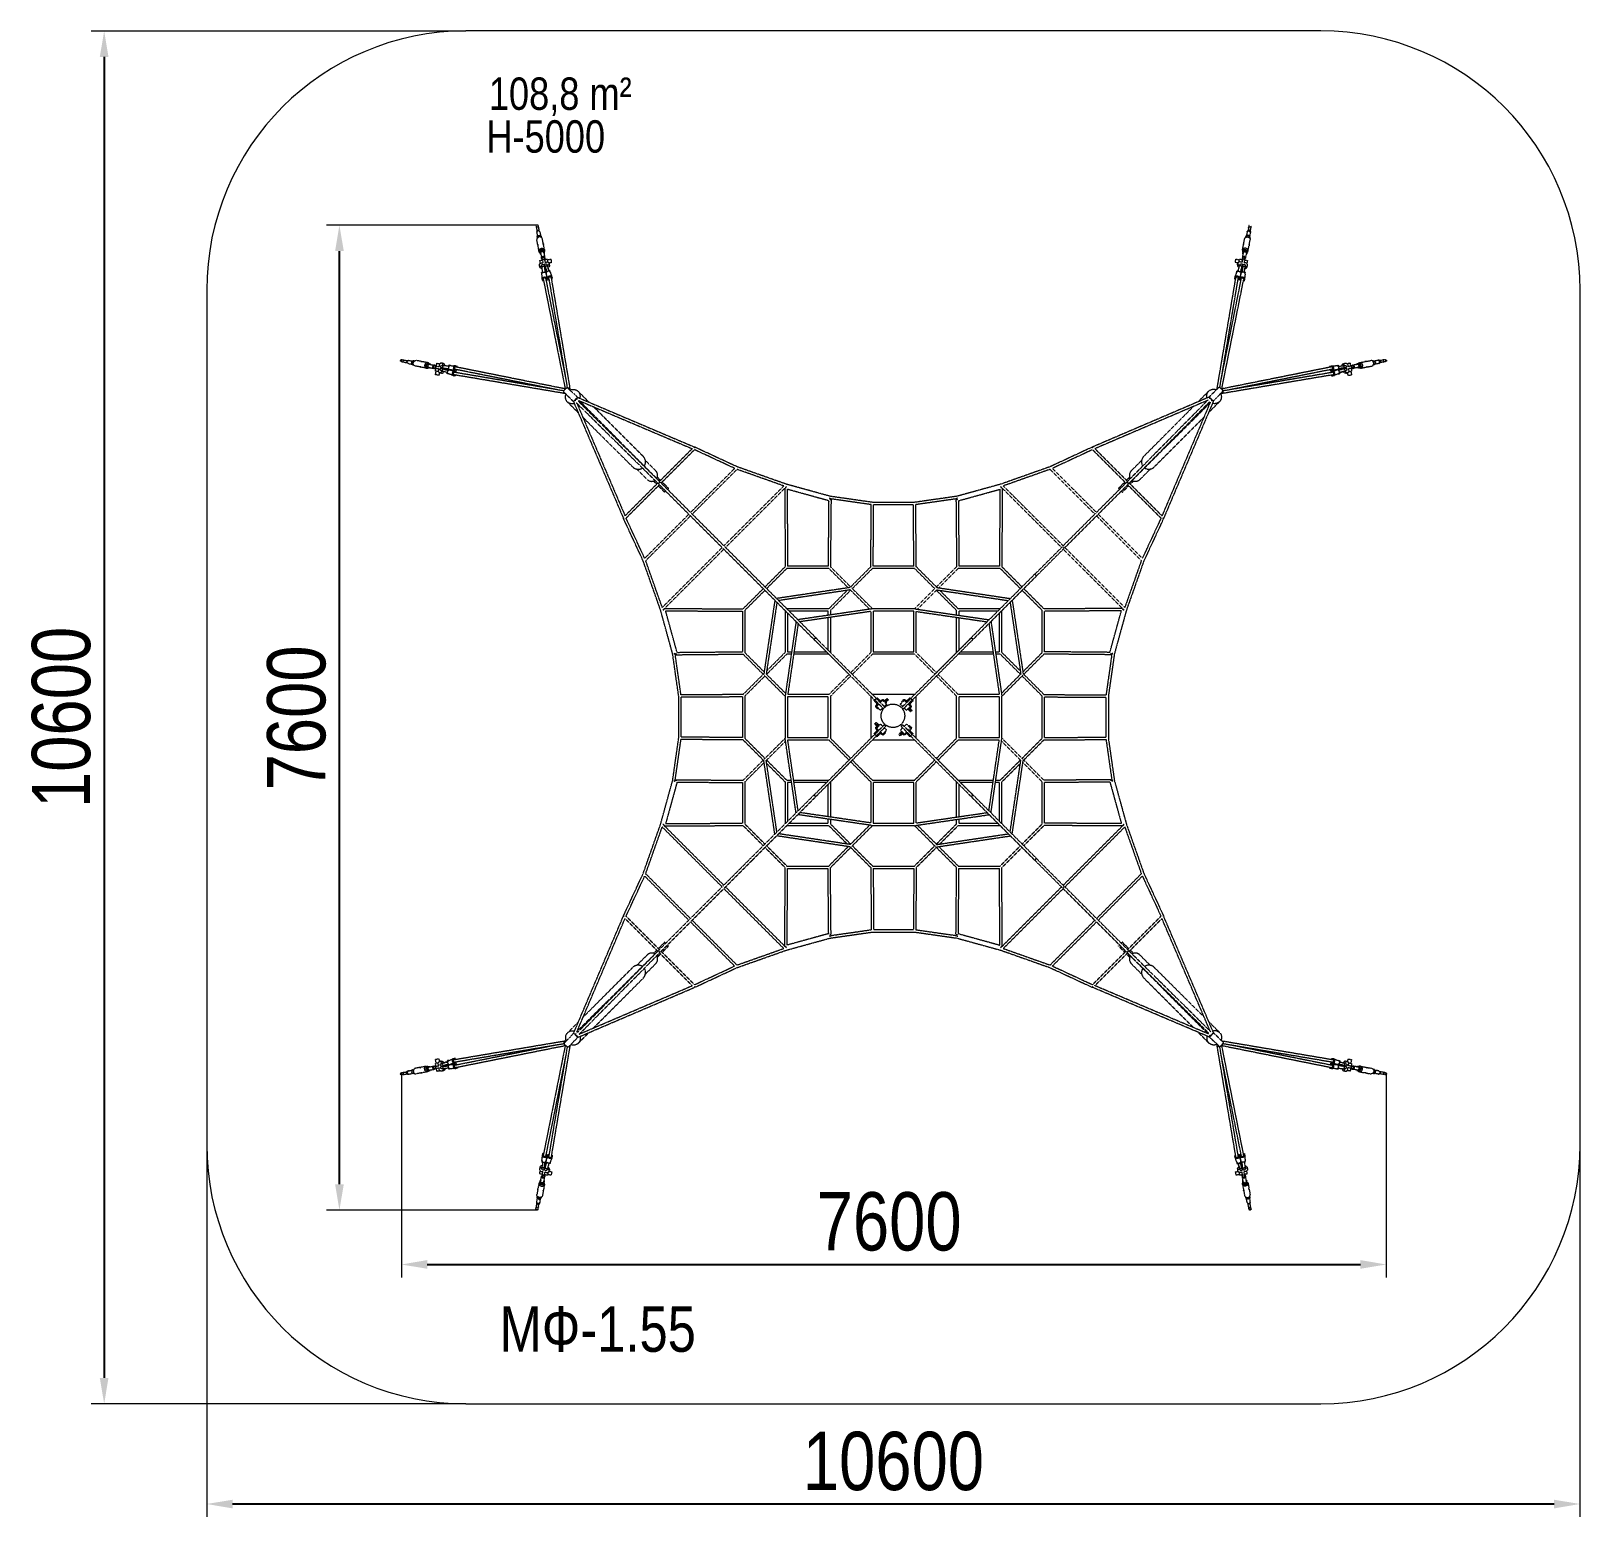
# Model space of a CAD drawing. Header units: millimetres. Extents: x -6347 to 5606, y -5931 to 5534.
import ezdxf

# ---------------------------------------------------------------- set-up
doc = ezdxf.new("R2010")
doc.units = ezdxf.units.MM
doc.linetypes.add('HIDDEN', pattern=[1.905, 1.27, -0.635])
for name, color, linetype in [('DIKOM_АРТИКУЛ', 7, 'Continuous'), ('DIKOM_ЗОНА', 90, 'Continuous'), ('DIKOM_ОБЪЕКТ', 7, 'Continuous'), ('DIKOM_РАЗМЕР_ЗОНА', 7, 'Continuous'), ('DIKOM_РАЗМЕР_ОБЪЕКТА', 7, 'Continuous')]:
    doc.layers.add(name, color=color, linetype=linetype)
doc.styles.add('style1', font='arialbd.ttf', dxfattribs={"width": 0.8})
doc.dimstyles.new('1-50', dxfattribs={"dimtxt": 300, "dimasz": 200, "dimexe": 100, "dimexo": 0, "dimgap": 100, "dimtad": 1, "dimtxsty": 'style1', "dimcen": 200, "dimclrd": 7, "dimclre": 7, "dimclrt": 7, "dimadec": 1, "dimazin": 2, "dimtfac": 1, "dimtmove": 0, "dimatfit": 2, "dimfxl": 0, "dimlwd": 25, "dimlwe": 18, "dimarcsym": 0})

msp = doc.modelspace()

# ---------------------------------------------------------------- texts
at = {"layer": 'DIKOM_АРТИКУЛ', "insert": (-2730.899, -4306.547), "char_height": 350, "width": 1759.4069, "attachment_point": 1, "style": 'style1'}
msp.add_mtext('{\\fArial|b0|i0|c204|p34;МФ-1.55}', dxfattribs=at)
at = {"layer": 'DIKOM_РАЗМЕР_ОБЪЕКТА', "char_height": 250, "attachment_point": 1, "style": 'style1'}
for s, insert, width in [('{\\fArial|b0|i0|c204|p34;108,8 m²}', (-2814.037, 5175.846), 1374.03842), ('{\\fArial|b0|i0|c204|p34;H-5000}', (-2832.877, 4845.525), 1030.819)]:
    msp.add_mtext(s, dxfattribs=dict(at, insert=insert, width=width))

# ---------------------------------------------------------------- blocks, each defined once
blk = doc.blocks.new('*D0')
at = {"layer": 'Defpoints', "color": 0, "transparency": 16777216}
for p in [(-3489, -2504), (4111, -2504), (4111, -3983)]:
    blk.add_point(p, dxfattribs=at)
at = {"layer": 'DIKOM_РАЗМЕР_ОБЪЕКТА', "color": 7, "lineweight": 18, "transparency": 16777216}
for p, q in [((-3489, -2504), (-3489, -4083)), ((4111, -2504), (4111, -4083))]:
    blk.add_line(p, q, dxfattribs=at)
at = {"layer": 'DIKOM_РАЗМЕР_ОБЪЕКТА', "color": 7, "lineweight": 25, "transparency": 16777216}
blk.add_line((-3289, -3983), (3911, -3983), dxfattribs=at)
at = {"layer": 'DIKOM_РАЗМЕР_ОБЪЕКТА', "color": 7, "transparency": 16777216}
for points in [[(-3289, -3949), (-3289, -4016), (-3489, -3983)], [(3911, -3949), (3911, -4016), (4111, -3983)]]:
    blk.add_solid(points, dxfattribs=at)
at = {"layer": 'DIKOM_РАЗМЕР_ОБЪЕКТА', "color": 7, "transparency": 16777216, "insert": (275, -3653), "char_height": 300, "attachment_point": 5, "style": 'style1'}
blk.add_mtext('{\\fArial|b0|i0|c204|p34;\\H1.5x;7600}', dxfattribs=at)
blk = doc.blocks.new('*D1')
at = {"layer": 'Defpoints', "color": 0, "transparency": 16777216}
for p in [(-3967, 4036), (-2434, 4036), (-2444, -3564)]:
    blk.add_point(p, dxfattribs=at)
at = {"layer": 'DIKOM_РАЗМЕР_ОБЪЕКТА', "color": 7, "lineweight": 18, "transparency": 16777216}
for p, q in [((-2434, 4036), (-4067, 4036)), ((-2444, -3564), (-4067, -3564))]:
    blk.add_line(p, q, dxfattribs=at)
at = {"layer": 'DIKOM_РАЗМЕР_ОБЪЕКТА', "color": 7, "lineweight": 25, "transparency": 16777216}
blk.add_line((-3967, -3364), (-3967, 3836), dxfattribs=at)
at = {"layer": 'DIKOM_РАЗМЕР_ОБЪЕКТА', "color": 7, "transparency": 16777216}
for points in [[(-4000, 3836), (-3933, 3836), (-3967, 4036)], [(-4000, -3364), (-3933, -3364), (-3967, -3564)]]:
    blk.add_solid(points, dxfattribs=at)
at = {"layer": 'DIKOM_РАЗМЕР_ОБЪЕКТА', "color": 7, "transparency": 16777216, "insert": (-4297, 234), "char_height": 300, "attachment_point": 5, "rotation": 90, "style": 'style1'}
blk.add_mtext('{\\fArial|b0|i0|c204|p34;\\H1.5x;7600}', dxfattribs=at)
blk = doc.blocks.new('*D2')
at = {"layer": 'Defpoints', "color": 0, "transparency": 16777216}
for p in [(-2991, 5534), (-5782, -5058), (-2991, -5058)]:
    blk.add_point(p, dxfattribs=at)
at = {"layer": 'DIKOM_РАЗМЕР_ЗОНА', "color": 7, "lineweight": 18, "transparency": 16777216}
for p, q in [((-2991, 5534), (-5882, 5534)), ((-2991, -5058), (-5882, -5058))]:
    blk.add_line(p, q, dxfattribs=at)
at = {"layer": 'DIKOM_РАЗМЕР_ЗОНА', "color": 7, "lineweight": 25, "transparency": 16777216}
blk.add_line((-5782, 5334), (-5782, -4858), dxfattribs=at)
at = {"layer": 'DIKOM_РАЗМЕР_ЗОНА', "color": 7, "transparency": 16777216}
for points in [[(-5816, 5334), (-5749, 5334), (-5782, 5534)], [(-5816, -4858), (-5749, -4858), (-5782, -5058)]]:
    blk.add_solid(points, dxfattribs=at)
at = {"layer": 'DIKOM_РАЗМЕР_ЗОНА', "color": 7, "transparency": 16777216, "insert": (-6112, 238), "char_height": 300, "attachment_point": 5, "rotation": 90, "style": 'style1'}
blk.add_mtext('{\\fArial|b0|i0|c204|p34;\\H1.5x;10600}', dxfattribs=at)
blk = doc.blocks.new('*D3')
at = {"layer": 'Defpoints', "color": 0, "transparency": 16777216}
for p in [(-4991, -3058), (5606, -3058), (-4991, -5831)]:
    blk.add_point(p, dxfattribs=at)
at = {"layer": 'DIKOM_РАЗМЕР_ЗОНА', "color": 7, "lineweight": 18, "transparency": 16777216}
for p, q in [((-4991, -3058), (-4991, -5931)), ((5606, -3058), (5606, -5931))]:
    blk.add_line(p, q, dxfattribs=at)
at = {"layer": 'DIKOM_РАЗМЕР_ЗОНА', "color": 7, "lineweight": 25, "transparency": 16777216}
blk.add_line((5406, -5831), (-4791, -5831), dxfattribs=at)
at = {"layer": 'DIKOM_РАЗМЕР_ЗОНА', "color": 7, "transparency": 16777216}
for points in [[(-4791, -5798), (-4791, -5865), (-4991, -5831)], [(5406, -5798), (5406, -5865), (5606, -5831)]]:
    blk.add_solid(points, dxfattribs=at)
at = {"layer": 'DIKOM_РАЗМЕР_ЗОНА', "color": 7, "transparency": 16777216, "insert": (308, -5502), "char_height": 300, "attachment_point": 5, "style": 'style1'}
blk.add_mtext('{\\fArial|b0|i0|c204|p34;\\H1.5x;10600}', dxfattribs=at)

# ---------------------------------------------------------------- dimensions: what is measured, and where the dimension line sits
at = {"layer": 'DIKOM_РАЗМЕР_ЗОНА'}
dim = msp.add_linear_dim(base=(-5782.236, -5057.651), p1=(-2990.749, 5534.428), p2=(-2990.749, -5057.651), angle=90, text='{\\fArial|b0|i0|c204|p34;\\H1.5x;10600}', dimstyle='1-50', dxfattribs=at)
dim.commit()
dim.dimension.update_dxf_attribs({"geometry": '*D2', "text_midpoint": (-5782.236, 238.388), "dimtype": 160})
dim = msp.add_linear_dim(base=(-4990.749, -5831.402), p1=(5606.162, -3057.651), p2=(-4990.749, -3057.651), text='{\\fArial|b0|i0|c204|p34;\\H1.5x;10600}', dimstyle='1-50', dxfattribs=at)
dim.commit()
dim.dimension.update_dxf_attribs({"geometry": '*D3', "text_midpoint": (307.706, -5831.402), "dimtype": 160})
at = {"layer": 'DIKOM_РАЗМЕР_ОБЪЕКТА'}
dim = msp.add_linear_dim(base=(-3966.82, 4036.428), p1=(-2443.947, -3563.562), p2=(-2434.382, 4036.428), angle=90, text='{\\fArial|b0|i0|c204|p34;\\H1.5x;7600}', dimstyle='1-50', dxfattribs=at)
dim.commit()
dim.dimension.update_dxf_attribs({"geometry": '*D1', "text_midpoint": (-3966.82, 234.044), "dimtype": 160})
dim = msp.add_linear_dim(base=(4111.386, -3982.678), p1=(-3488.614, -2503.932), p2=(4111.386, -2503.932), text='{\\fArial|b0|i0|c204|p34;\\H1.5x;<>}', dimstyle='1-50', dxfattribs=at)
dim.commit()
dim.dimension.update_dxf_attribs({"geometry": '*D0', "text_midpoint": (275.108, -3982.678), "dimtype": 160})

# ---------------------------------------------------------------- linework, layer by layer
at = {"layer": 'DIKOM_ЗОНА', "color": 3, "lineweight": 15}
msp.add_lwpolyline([(3606.162, 5534.428), (-2990.749, 5534.428, 0.414213562), (-4990.749, 3534.428), (-4990.749, -3057.651, 0.414213562), (-2990.749, -5057.651), (3606.162, -5057.651, 0.414213562), (5606.162, -3057.651), (5606.162, 3534.428, 0.414213562)], format="xyb", close=True, dxfattribs=at)
at = {"layer": 'DIKOM_ОБЪЕКТ', "color": 7, "linetype": 'HIDDEN', "lineweight": 15}
for p, q in [((-2450.095, 4031.438), (-2447.164, 4016.029)), ((-2447.106, 4015.726), (-2443.176, 3995.064)), ((-2444.576, 3978.87), (-2439.127, 3950.225)), ((-2444.444, 3983.008), (-2444.565, 3983.643)), ((-2434.382, 4034.428), (-2431.451, 4019.018)), ((-2431.393, 4018.715), (-2427.463, 3998.053)), ((-2421.855, 3987.297), (-2421.977, 3987.939)), ((-2420.214, 3983.505), (-2414.765, 3954.859)), ((-2413.135, 3945.008), (-2408.964, 3942.252)), ((-2409.332, 3946.568), (-2408.445, 3941.91)), ((3026.879, 3946.568), (3025.993, 3941.91)), ((3026.512, 3942.252), (3030.683, 3945.008)), ((3037.762, 3983.505), (3032.313, 3954.859)), ((3039.403, 3987.297), (3039.525, 3987.939)), ((3048.941, 4018.715), (3045.011, 3998.053)), ((3051.93, 4034.428), (3048.999, 4019.018)), ((3062.124, 3978.87), (3056.675, 3950.225)), ((3064.654, 4015.726), (3060.723, 3995.064)), ((3061.992, 3983.008), (3062.112, 3983.643)), ((3067.643, 4031.438), (3064.712, 4016.029)), ((-2435.831, 3883.137), (-2443.326, 3922.537)), ((-2441.137, 3940.518), (-2440.25, 3935.859)), ((-2439.894, 3936.368), (-2437.025, 3940.463)), ((-2426.733, 3835.313), (-2434.218, 3874.66)), ((-2419.922, 3828.997), (-2418.017, 3818.982)), ((-2393.198, 3891.249), (-2400.693, 3930.647)), ((-2384.101, 3843.423), (-2391.586, 3882.77)), ((-2388.117, 3835.047), (-2386.212, 3825.032)), ((-2387.081, 3829.714), (-2387.098, 3829.69)), ((3001.648, 3843.423), (3009.133, 3882.77)), ((3005.665, 3835.047), (3003.759, 3825.032)), ((3004.646, 3829.69), (3004.629, 3829.714)), ((3010.746, 3891.249), (3018.241, 3930.647)), ((3037.47, 3828.997), (3035.565, 3818.982)), ((3044.281, 3835.313), (3051.766, 3874.66)), ((3053.379, 3883.137), (3060.873, 3922.537)), ((3054.573, 3940.463), (3057.442, 3936.368)), ((3058.685, 3940.518), (3057.798, 3935.859)), ((-2420.484, 3713.091), (-2423.046, 3726.56)), ((-2422.11, 3763.278), (-2399.893, 3767.504)), ((-2418.903, 3823.64), (-2418.927, 3823.656)), ((-2418.182, 3742.625), (-2395.958, 3746.853)), ((-2417.616, 3739.651), (-2418.182, 3742.625)), ((-2414.14, 3818.878), (-2407.134, 3782.046)), ((-2405.417, 3777.852), (-2406.247, 3782.214)), ((-2404.614, 3725.44), (-2404.475, 3725.463)), ((-2403.313, 3711.346), (-2403.763, 3711.271)), ((-2398.645, 3672.057), (-2403.763, 3711.271)), ((-2403.101, 3784.402), (-2402.646, 3782.008)), ((-2402.588, 3781.705), (-2399.657, 3766.296)), ((-2399.599, 3765.992), (-2395.897, 3746.532)), ((-2389.779, 3823.512), (-2382.772, 3786.68)), ((-2387.389, 3787.391), (-2386.933, 3784.997)), ((-2386.875, 3784.694), (-2383.944, 3769.285)), ((-2386.851, 3728.416), (-2386.713, 3728.439)), ((-2385.858, 3714.268), (-2386.304, 3714.193)), ((-2385.858, 3714.268), (-2380.738, 3675.058)), ((-2384.584, 3709.527), (-2380.78, 3681.006)), ((-2384.168, 3770.495), (-2361.951, 3774.722)), ((-2383.886, 3768.981), (-2380.184, 3749.521)), ((-2382.83, 3782.148), (-2383.659, 3786.511)), ((-2380.245, 3749.842), (-2358.022, 3754.069)), ((-2378.402, 3715.777), (-2377.962, 3715.879)), ((-2378.402, 3715.777), (-2367.645, 3677.699)), ((-2377.908, 3710.877), (-2370.184, 3683.145)), ((-2358.022, 3754.069), (-2361.95, 3774.719)), ((-2361.184, 3719.766), (-2360.742, 3719.869)), ((-2361.182, 3719.76), (-2350.421, 3681.687)), ((-2360.825, 3768.801), (-2333.35, 3774.027)), ((-2349.982, 3681.789), (-2360.742, 3719.869)), ((-2358.022, 3754.069), (-2357.456, 3751.095)), ((-2328.394, 3747.974), (-2348.716, 3744.108)), ((-2345.037, 3727.443), (-2347.599, 3740.913)), ((-2328.394, 3747.974), (-2333.018, 3772.282)), ((2945.942, 3747.974), (2950.566, 3772.282)), ((2966.264, 3744.108), (2945.942, 3747.974)), ((2950.898, 3774.027), (2978.372, 3768.801)), ((2962.585, 3727.443), (2965.147, 3740.913)), ((2967.529, 3681.789), (2978.289, 3719.869)), ((2967.969, 3681.687), (2978.73, 3719.76)), ((2975.57, 3754.069), (2975.004, 3751.095)), ((2975.57, 3754.069), (2979.498, 3774.719)), ((2997.793, 3749.842), (2975.57, 3754.069)), ((2978.733, 3719.766), (2978.289, 3719.869)), ((2979.499, 3774.722), (3001.716, 3770.495)), ((2995.95, 3715.777), (2985.193, 3677.699)), ((2995.455, 3710.877), (2987.731, 3683.145)), ((2995.95, 3715.777), (2995.51, 3715.879)), ((3001.434, 3768.981), (2997.732, 3749.521)), ((3003.406, 3714.268), (2998.286, 3675.058)), ((3002.132, 3709.527), (2998.328, 3681.006)), ((3007.327, 3823.512), (3000.32, 3786.68)), ((3000.377, 3782.148), (3001.207, 3786.511)), ((3004.423, 3784.694), (3001.492, 3769.285)), ((3003.406, 3714.268), (3003.852, 3714.193)), ((3004.261, 3728.439), (3004.399, 3728.416)), ((3004.936, 3787.391), (3004.481, 3784.997)), ((3017.147, 3765.992), (3013.445, 3746.532)), ((3035.729, 3742.625), (3013.506, 3746.853)), ((3016.193, 3672.057), (3021.311, 3711.271)), ((3020.136, 3781.705), (3017.205, 3766.296)), ((3017.441, 3767.504), (3039.658, 3763.278)), ((3020.649, 3784.402), (3020.194, 3782.008)), ((3020.861, 3711.346), (3021.311, 3711.271)), ((3022.023, 3725.463), (3022.162, 3725.44)), ((3022.965, 3777.852), (3023.795, 3782.214)), ((3031.688, 3818.878), (3024.682, 3782.046)), ((3035.164, 3739.651), (3035.729, 3742.625)), ((3036.475, 3823.656), (3036.451, 3823.64)), ((3038.031, 3713.091), (3040.594, 3726.56)), ((-2406.832, 3670.689), (-2390.548, 3673.41)), ((-2404.171, 3658.326), (-2406.832, 3670.689)), ((-2401.905, 3631.37), (-2404.234, 3659.066)), ((-2403.503, 3631.103), (-2387.22, 3633.824)), ((-2397.924, 3605.172), (-2403.503, 3631.103)), ((-2391.209, 3606.299), (-2397.924, 3605.172)), ((-2393.752, 3618.998), (-2224.289, 2772.8)), ((-2390.548, 3673.41), (-2374.267, 3676.144)), ((-2387.22, 3633.824), (-2370.939, 3636.558)), ((-2380.911, 3681.993), (-2378.738, 3682.357)), ((-2380.78, 3681.006), (-2379.551, 3675.294)), ((-2379.551, 3675.294), (-2378.738, 3682.357)), ((-2375.044, 3622.399), (-2220.239, 2849.397)), ((-2374.267, 3676.144), (-2371.644, 3663.953)), ((-2357.694, 3679.999), (-2373.756, 3676.287)), ((-2373.756, 3676.287), (-2371.674, 3663.924)), ((-2370.776, 3684.034), (-2373.289, 3683.452)), ((-2369.212, 3677.379), (-2373.289, 3683.452)), ((-2365.359, 3610.627), (-2372.449, 3609.442)), ((-2371.285, 3661.836), (-2368.019, 3622.99)), ((-2371.248, 3661.393), (-2369.348, 3650.112)), ((-2371.107, 3661.459), (-2368.687, 3650.213)), ((-2358.283, 3624.753), (-2371.097, 3661.461)), ((-2370.939, 3636.558), (-2365.359, 3610.627)), ((-2370.18, 3683.147), (-2370.775, 3684.034)), ((-2368.687, 3650.213), (-2370.286, 3649.946)), ((-2370.183, 3683.145), (-2369.212, 3677.379)), ((-2369.348, 3650.112), (-2367.301, 3650.587)), ((-2344.566, 3642.392), (-2360.628, 3638.679)), ((-2360.628, 3638.679), (-2356.22, 3612.505)), ((-2341.635, 3683.725), (-2357.694, 3679.999)), ((-2356.22, 3612.505), (-2349.431, 3614.08)), ((-2351.68, 3627.392), (-2208.835, 2781.894)), ((-2328.507, 3646.117), (-2344.566, 3642.392)), ((-2339.572, 3671.476), (-2341.635, 3683.725)), ((-2339.883, 3672.367), (-2330.554, 3645.642)), ((-2332.99, 3630.895), (-2188.605, 2776.283)), ((-2330.875, 3618.377), (-2324.099, 3619.943)), ((-2324.099, 3619.943), (-2328.507, 3646.117)), ((2806.153, 2776.283), (2950.538, 3630.895)), ((2826.565, 2782.976), (2969.228, 3627.392)), ((2837.787, 2849.397), (2992.592, 3622.399)), ((2841.837, 2772.8), (3011.3, 3618.998)), ((2941.647, 3619.943), (2946.055, 3646.117)), ((2948.423, 3618.377), (2941.647, 3619.943)), ((2946.055, 3646.117), (2962.114, 3642.392)), ((2948.102, 3645.642), (2957.431, 3672.367)), ((2957.12, 3671.476), (2959.183, 3683.725)), ((2959.183, 3683.725), (2975.242, 3679.999)), ((2962.114, 3642.392), (2978.176, 3638.679)), ((2973.768, 3612.505), (2966.979, 3614.08)), ((2978.176, 3638.679), (2973.768, 3612.505)), ((2975.242, 3679.999), (2991.304, 3676.287)), ((2988.645, 3661.461), (2975.831, 3624.753)), ((2988.487, 3636.558), (2982.907, 3610.627)), ((2982.907, 3610.627), (2989.997, 3609.442)), ((2986.896, 3650.112), (2984.849, 3650.587)), ((2985.567, 3622.99), (2988.796, 3661.393)), ((2988.655, 3661.459), (2986.235, 3650.213)), ((2986.235, 3650.213), (2987.834, 3649.946)), ((2986.76, 3677.379), (2990.837, 3683.452)), ((2987.731, 3683.145), (2986.76, 3677.379)), ((2988.796, 3661.393), (2986.896, 3650.112)), ((2987.728, 3683.147), (2988.323, 3684.034)), ((2988.323, 3684.034), (2990.837, 3683.452)), ((3004.767, 3633.824), (2988.487, 3636.558)), ((2991.815, 3676.144), (2989.192, 3663.953)), ((2991.304, 3676.287), (2989.222, 3663.924)), ((3008.096, 3673.41), (2991.815, 3676.144)), ((2998.459, 3681.993), (2996.286, 3682.357)), ((2997.098, 3675.294), (2996.286, 3682.357)), ((2998.328, 3681.006), (2997.098, 3675.294)), ((3021.051, 3631.103), (3004.767, 3633.824)), ((3024.379, 3670.689), (3008.096, 3673.41)), ((3008.757, 3606.299), (3015.472, 3605.172)), ((3015.472, 3605.172), (3021.051, 3631.103)), ((3021.781, 3659.066), (3019.453, 3631.37)), ((3021.719, 3658.326), (3024.379, 3670.689)), ((-3485.625, 2999.119), (-3483.231, 2998.664)), ((-3482.928, 2998.606), (-3467.518, 2995.675)), ((-3467.215, 2995.617), (-3446.553, 2991.686)), ((-3434.497, 2992.955), (-3435.132, 2993.075)), ((-3430.36, 2993.087), (-3401.714, 2987.638)), ((-3392.007, 2989.647), (-3387.349, 2988.761)), ((-3391.952, 2985.536), (-3387.858, 2988.405)), ((-3334.627, 2984.341), (-3374.026, 2991.836)), ((3952.174, 2984.341), (3991.574, 2991.836)), ((4009.555, 2989.647), (4004.897, 2988.761)), ((4005.405, 2988.405), (4009.5, 2985.536)), ((4047.907, 2993.087), (4019.262, 2987.638)), ((4052.045, 2992.955), (4052.68, 2993.075)), ((4084.763, 2995.617), (4064.101, 2991.686)), ((4100.476, 2998.606), (4085.066, 2995.675)), ((4103.173, 2999.119), (4100.779, 2998.664)), ((-3488.614, 2983.406), (-3486.22, 2982.951)), ((-3485.917, 2982.893), (-3470.507, 2979.962)), ((-3470.204, 2979.904), (-3449.542, 2975.974)), ((-3438.786, 2970.366), (-3439.429, 2970.488)), ((-3434.994, 2968.725), (-3406.349, 2963.276)), ((-3398.058, 2957.842), (-3393.399, 2956.956)), ((-3393.741, 2957.475), (-3396.497, 2961.646)), ((-3342.738, 2941.709), (-3382.136, 2949.204)), ((-3294.912, 2932.611), (-3334.259, 2940.096)), ((-3286.802, 2975.244), (-3326.149, 2982.729)), ((-3286.536, 2936.628), (-3276.521, 2934.722)), ((-3281.18, 2935.609), (-3281.203, 2935.592)), ((-3280.486, 2968.433), (-3270.471, 2966.528)), ((-3275.145, 2967.438), (-3275.129, 2967.414)), ((-3275.001, 2938.29), (-3238.169, 2931.283)), ((-3270.367, 2962.651), (-3233.535, 2955.645)), ((-3238.881, 2935.899), (-3236.487, 2935.444)), ((-3233.638, 2931.34), (-3238, 2932.17)), ((-3236.183, 2935.386), (-3220.774, 2932.455)), ((-3235.891, 2951.612), (-3233.498, 2951.157)), ((-3229.341, 2953.928), (-3233.703, 2954.757)), ((-3233.194, 2951.099), (-3217.785, 2948.168)), ((-3226.211, 2910.462), (-3221.985, 2932.679)), ((-3205.559, 2906.533), (-3226.209, 2910.461)), ((-3225.516, 2881.861), (-3220.29, 2909.335)), ((-3199.463, 2876.905), (-3223.771, 2881.529)), ((-3220.47, 2932.397), (-3201.01, 2928.695)), ((-3218.993, 2948.404), (-3214.767, 2970.621)), ((-3217.481, 2948.11), (-3198.021, 2944.408)), ((-3201.331, 2928.756), (-3205.559, 2906.533)), ((-3205.559, 2906.533), (-3202.584, 2905.967)), ((-3195.597, 2897.227), (-3199.463, 2876.905)), ((-3194.114, 2966.692), (-3198.342, 2944.469)), ((-3191.14, 2966.127), (-3194.114, 2966.692)), ((-3178.933, 2893.548), (-3192.402, 2896.11)), ((-3179.928, 2935.224), (-3179.905, 2935.362)), ((-3164.58, 2968.994), (-3178.05, 2971.557)), ((-3176.952, 2952.986), (-3176.929, 2953.124)), ((-3171.255, 2909.696), (-3171.358, 2909.252)), ((-3133.278, 2898.492), (-3171.358, 2909.252)), ((-3133.176, 2898.932), (-3171.249, 2909.693)), ((-3167.266, 2926.913), (-3167.368, 2926.473)), ((-3167.266, 2926.913), (-3129.189, 2916.156)), ((-3165.757, 2934.369), (-3165.682, 2934.815)), ((-3165.757, 2934.369), (-3126.547, 2929.249)), ((-3162.835, 2951.824), (-3162.76, 2952.274)), ((-3123.546, 2947.156), (-3162.76, 2952.274)), ((-3162.367, 2926.418), (-3134.634, 2918.694)), ((-3161.017, 2933.095), (-3132.495, 2929.291)), ((-3135.524, 2919.286), (-3134.941, 2921.8)), ((-3134.636, 2918.691), (-3135.523, 2919.286)), ((-3135.214, 2890.146), (-3131.488, 2906.205)), ((-3122.966, 2888.083), (-3135.214, 2890.146)), ((-3128.868, 2917.723), (-3134.941, 2921.8)), ((-3134.634, 2918.694), (-3128.868, 2917.723)), ((-3133.482, 2929.422), (-3133.846, 2927.249)), ((-3126.783, 2928.061), (-3133.846, 2927.249)), ((-3132.495, 2929.291), (-3126.783, 2928.061)), ((-3131.488, 2906.205), (-3127.776, 2922.267)), ((-3127.776, 2922.267), (-3115.414, 2920.185)), ((-3124.899, 2939.059), (-3127.634, 2922.778)), ((-3127.634, 2922.778), (-3115.442, 2920.155)), ((-3122.178, 2955.342), (-3124.899, 2939.059)), ((-3097.132, 2879.065), (-3123.856, 2888.394)), ((-3109.815, 2952.682), (-3122.178, 2955.342)), ((-3112.95, 2919.608), (-3076.242, 2906.794)), ((-3112.948, 2919.618), (-3101.702, 2917.198)), ((-3112.882, 2919.759), (-3101.602, 2917.859)), ((-3074.48, 2916.53), (-3112.882, 2919.759)), ((-3110.555, 2952.744), (-3082.859, 2950.416)), ((-3101.602, 2917.859), (-3102.077, 2915.812)), ((-3101.702, 2917.198), (-3101.435, 2918.796)), ((-3097.607, 2877.018), (-3093.881, 2893.077)), ((-3071.432, 2872.61), (-3097.607, 2877.018)), ((-3093.881, 2893.077), (-3090.168, 2909.139)), ((-3090.168, 2909.139), (-3063.994, 2904.731)), ((-3085.313, 2935.73), (-3088.048, 2919.449)), ((-3088.048, 2919.449), (-3062.116, 2913.87)), ((-3082.592, 2952.014), (-3085.313, 2935.73)), ((-3056.661, 2946.435), (-3082.592, 2952.014)), ((-2227.772, 2737.116), (-3082.384, 2881.501)), ((-2234.482, 2757.531), (-3078.881, 2900.191)), ((-2300.886, 2768.75), (-3073.889, 2923.554)), ((-3069.866, 2879.386), (-3071.432, 2872.61)), ((-2224.289, 2772.8), (-3070.488, 2942.263)), ((-3063.994, 2904.731), (-3065.569, 2897.942)), ((-3062.116, 2913.87), (-3060.931, 2920.96)), ((-3057.788, 2939.72), (-3056.661, 2946.435)), ((3688.035, 2942.263), (2841.837, 2772.8)), ((3699.932, 2881.501), (2845.32, 2737.116)), ((3696.429, 2900.191), (2850.898, 2757.34)), ((3691.436, 2923.554), (2918.434, 2768.75)), ((3674.209, 2946.435), (3700.14, 2952.014)), ((3675.336, 2939.72), (3674.209, 2946.435)), ((3679.664, 2913.87), (3678.479, 2920.96)), ((3705.596, 2919.449), (3679.664, 2913.87)), ((3707.716, 2909.139), (3681.542, 2904.731)), ((3681.542, 2904.731), (3683.117, 2897.942)), ((3687.414, 2879.386), (3688.98, 2872.61)), ((3688.98, 2872.61), (3715.154, 2877.018)), ((3730.873, 2919.796), (3692.028, 2916.53)), ((3693.79, 2906.794), (3730.498, 2919.608)), ((3700.14, 2952.014), (3702.861, 2935.73)), ((3700.407, 2950.416), (3728.103, 2952.744)), ((3702.861, 2935.73), (3705.596, 2919.449)), ((3711.429, 2893.077), (3707.716, 2909.139)), ((3715.154, 2877.018), (3711.429, 2893.077)), ((3741.404, 2888.394), (3714.679, 2879.065)), ((3719.25, 2917.198), (3718.983, 2918.796)), ((3730.43, 2919.759), (3719.149, 2917.859)), ((3719.149, 2917.859), (3719.624, 2915.812)), ((3730.496, 2919.618), (3719.25, 2917.198)), ((3727.363, 2952.682), (3739.726, 2955.342)), ((3745.324, 2922.267), (3732.961, 2920.185)), ((3745.182, 2922.778), (3732.99, 2920.155)), ((3739.726, 2955.342), (3742.447, 2939.059)), ((3740.514, 2888.083), (3752.762, 2890.146)), ((3741.094, 2947.156), (3780.308, 2952.274)), ((3742.447, 2939.059), (3745.182, 2922.778)), ((3783.305, 2934.369), (3744.095, 2929.249)), ((3750.043, 2929.291), (3744.331, 2928.061)), ((3744.331, 2928.061), (3751.394, 2927.249)), ((3749.036, 2906.205), (3745.324, 2922.267)), ((3746.416, 2917.723), (3752.489, 2921.8)), ((3752.182, 2918.694), (3746.416, 2917.723)), ((3784.814, 2926.913), (3746.736, 2916.156)), ((3752.762, 2890.146), (3749.036, 2906.205)), ((3778.565, 2933.095), (3750.043, 2929.291)), ((3788.797, 2909.693), (3750.724, 2898.932)), ((3750.826, 2898.492), (3788.906, 2909.252)), ((3751.03, 2929.422), (3751.394, 2927.249)), ((3779.914, 2926.418), (3752.182, 2918.694)), ((3752.184, 2918.691), (3753.071, 2919.286)), ((3753.071, 2919.286), (3752.489, 2921.8)), ((3780.383, 2951.824), (3780.308, 2952.274)), ((3782.128, 2968.994), (3795.597, 2971.557)), ((3783.305, 2934.369), (3783.23, 2934.815)), ((3784.814, 2926.913), (3784.916, 2926.473)), ((3788.803, 2909.695), (3788.906, 2909.252)), ((3794.477, 2953.124), (3794.5, 2952.986)), ((3796.48, 2893.548), (3809.95, 2896.11)), ((3797.453, 2935.362), (3797.476, 2935.224)), ((3808.688, 2966.127), (3811.662, 2966.692)), ((3811.662, 2966.692), (3815.89, 2944.469)), ((3817.011, 2876.905), (3813.145, 2897.227)), ((3835.029, 2948.11), (3815.569, 2944.408)), ((3817.011, 2876.905), (3841.319, 2881.529)), ((3838.018, 2932.397), (3818.558, 2928.695)), ((3818.879, 2928.756), (3823.106, 2906.533)), ((3823.106, 2906.533), (3820.132, 2905.967)), ((3823.106, 2906.533), (3843.757, 2910.461)), ((3832.315, 2970.621), (3836.541, 2948.404)), ((3850.742, 2951.099), (3835.333, 2948.168)), ((3837.838, 2909.335), (3843.064, 2881.861)), ((3853.731, 2935.386), (3838.322, 2932.455)), ((3839.532, 2932.679), (3843.759, 2910.462)), ((3846.889, 2953.928), (3851.251, 2954.757)), ((3853.439, 2951.612), (3851.045, 2951.157)), ((3887.915, 2962.651), (3851.083, 2955.645)), ((3851.185, 2931.34), (3855.548, 2932.17)), ((3856.428, 2935.899), (3854.035, 2935.444)), ((3892.549, 2938.29), (3855.717, 2931.283)), ((3898.034, 2968.433), (3888.019, 2966.528)), ((3892.677, 2967.414), (3892.693, 2967.438)), ((3904.084, 2936.628), (3894.069, 2934.722)), ((3898.751, 2935.592), (3898.727, 2935.609)), ((3904.35, 2975.244), (3943.697, 2982.729)), ((3912.46, 2932.611), (3951.807, 2940.096)), ((3960.286, 2941.709), (3999.684, 2949.204)), ((4015.605, 2957.842), (4010.947, 2956.956)), ((4014.045, 2961.646), (4011.289, 2957.475)), ((4052.542, 2968.725), (4023.896, 2963.276)), ((4056.334, 2970.366), (4056.976, 2970.488)), ((4087.752, 2979.904), (4067.09, 2975.974)), ((4103.465, 2982.893), (4088.055, 2979.962)), ((4106.162, 2983.406), (4103.768, 2982.951)), ((-2161.052, 2674.98), (-2237.34, 2750.125)), ((-2128.722, 2707.688), (-2207.577, 2781.557)), ((-2125.572, 2754.272), (-2041.887, 2670.782)), ((2741.559, 2755.643), (2659.516, 2673.408)), ((2743.982, 2709.574), (2819.127, 2785.861)), ((2776.69, 2677.243), (2850.559, 2756.099)), ((-2207.132, 2672.522), (-2124.852, 2590.434)), ((-2161.052, 2674.98), (-1774.964, 1773.262)), ((-2139.037, 2666.212), (-1510.545, 2045.543)), ((-2138.926, 2692.823), (-2138.877, 2692.774)), ((-2134.843, 2662.07), (-1762.84, 1793.248)), ((-2128.722, 2707.688), (-1224.764, 2323.496)), ((-2124.576, 2678.652), (-1497.102, 2058.987)), ((-2120.758, 2683.645), (-1244.754, 2311.334)), ((-2115.063, 2681.225), (-1497.036, 2059.045)), ((-2005.813, 2634.792), (-1623.698, 2253.569)), ((2743.982, 2709.574), (1842.264, 2323.486)), ((2731.072, 2683.365), (1862.25, 2311.362)), ((2735.231, 2687.576), (2114.545, 2059.067)), ((2747.664, 2673.108), (2127.989, 2045.623)), ((2750.227, 2663.585), (2128.047, 2045.558)), ((2623.496, 2637.304), (2240.855, 2253.769)), ((2752.652, 2669.29), (2380.336, 1793.276)), ((2776.69, 2677.243), (2392.498, 1773.285)), ((2823.31, 2674.083), (2739.75, 2590.328)), ((2761.825, 2687.448), (2761.776, 2687.398)), ((-2088.748, 2554.414), (-1705.258, 2171.818)), ((2703.76, 2554.254), (2322.606, 2172.209)), ((-1244.754, 2311.334), (-1497.102, 2058.987)), ((-1226.86, 2303.51), (-1484.202, 2046.168)), ((-917.102, 2159.693), (-1226.86, 2303.51)), ((-1224.479, 2323.369), (-1226.705, 2318.574)), ((-897.565, 2171.588), (-1224.479, 2323.369)), ((1842.003, 2323.369), (1515.089, 2171.588)), ((1844.384, 2303.51), (1534.626, 2159.693)), ((1843.988, 2319.092), (1842.005, 2323.364)), ((1844.384, 2303.51), (2101.726, 2046.168)), ((1862.25, 2311.362), (2114.545, 2059.067)), ((-1672.562, 2154.264), (-1593.324, 2075.026)), ((-1606.19, 2221.51), (-1526.509, 2141.828)), ((-917.102, 2159.693), (-1257.415, 1819.38)), ((-899.113, 2151.964), (-1244.556, 1806.521)), ((-538.182, 2024.25), (-899.113, 2151.964)), ((-518.38, 2037.414), (-897.565, 2171.588)), ((1515.089, 2171.588), (1135.904, 2037.414)), ((1516.636, 2151.964), (1155.706, 2024.25)), ((1516.636, 2151.964), (1862.08, 1806.521)), ((1534.626, 2159.693), (1874.939, 1819.38)), ((2223.301, 2221.073), (2144.063, 2141.835)), ((2290.547, 2154.701), (2210.865, 2075.019)), ((-1510.545, 2045.543), (-1762.84, 1793.248)), ((-1497.646, 2032.724), (-1754.991, 1775.379)), ((-1542.556, 2061.845), (-1518.4, 2037.688)), ((-1489.176, 2066.912), (-1513.332, 2091.068)), ((-1503.922, 2039), (-1270.859, 1805.937)), ((-1490.49, 2052.455), (-1257.415, 1819.38)), ((-1427.333, 2005.069), (-1476.317, 2054.053)), ((-180.277, 1944.145), (-518.38, 2037.414)), ((1135.904, 2037.414), (797.801, 1944.145)), ((2108.002, 2052.444), (1874.939, 1819.38)), ((2121.457, 2039.011), (1888.382, 1805.937)), ((2093.854, 2054.04), (2044.881, 2005.069)), ((2130.882, 2091.067), (2106.713, 2066.899)), ((2115.17, 2032.724), (2372.514, 1775.379)), ((2127.989, 2045.623), (2380.336, 1793.276)), ((2135.937, 2037.675), (2160.105, 2061.843)), ((-1505.541, 2024.829), (-1456.558, 1975.844)), ((-1448.664, 1983.742), (-1456.561, 1975.847)), ((-1427.333, 2005.069), (-1435.219, 1997.184)), ((-538.182, 2024.25), (-1000.234, 1562.199)), ((-517.994, 2018.72), (-987.375, 1549.34)), ((-530.209, 2006.505), (-526.964, 1400.764)), ((-521.136, 2010.155), (-526.588, 2010.126)), ((-521.136, 2010.155), (-519.067, 2017.647)), ((-191.547, 1909.727), (-511.975, 1998.193)), ((-511.975, 1998.193), (-508.807, 1406.11)), ((-184.476, 1926.644), (-182.221, 1934.82)), ((-183.43, 1926.355), (-184.476, 1926.644)), ((-183.43, 1926.355), (-182.221, 1934.82)), ((-182.39, 1916.635), (-180.104, 1924.915)), ((145.776, 1897.565), (-180.277, 1944.145)), ((135.98, 1879.76), (-180.104, 1924.915)), ((-173.294, 1916.551), (-178.078, 1400.749)), ((797.801, 1944.145), (471.747, 1897.565)), ((797.627, 1924.915), (481.544, 1879.757)), ((790.821, 1916.551), (795.602, 1400.749)), ((799.913, 1916.635), (790.826, 1916.551)), ((797.627, 1924.915), (799.913, 1916.635)), ((800.953, 1926.358), (799.745, 1934.82)), ((801.999, 1926.647), (799.745, 1934.82)), ((800.953, 1926.358), (801.999, 1926.647)), ((809.07, 1909.73), (1129.502, 1998.194)), ((1129.502, 1998.194), (1126.33, 1406.11)), ((1135.517, 2018.72), (1605.19, 1549.047)), ((1136.591, 2017.647), (1138.659, 2010.155)), ((1144.112, 2010.126), (1138.659, 2010.155)), ((1147.733, 2006.505), (1144.491, 1400.76)), ((1155.706, 2024.25), (1617.757, 1562.199)), ((2052.756, 1997.198), (2044.884, 2005.072)), ((2074.106, 1975.844), (2066.199, 1983.753)), ((2074.106, 1975.844), (2123.078, 2024.816)), ((-1270.859, 1805.937), (-1611.174, 1465.621)), ((-1258, 1793.078), (-1603.445, 1447.632)), ((-1264.3, 1799.378), (-1013.677, 1548.755)), ((-1250.857, 1812.822), (-1000.234, 1562.199)), ((-191.547, 1909.727), (-196.215, 1406.11)), ((134.359, 1400.797), (135.98, 1879.76)), ((471.747, 1897.565), (145.776, 1897.565)), ((152.563, 1406.11), (154.161, 1878.55)), ((463.362, 1878.55), (154.161, 1878.55)), ((464.961, 1406.11), (463.362, 1878.55)), ((483.164, 1400.797), (481.544, 1879.757)), ((809.07, 1909.73), (813.738, 1406.11)), ((1868.38, 1812.822), (1617.757, 1562.199)), ((1881.824, 1799.378), (1631.201, 1548.755)), ((1875.523, 1793.078), (2220.969, 1447.632)), ((1888.382, 1805.937), (2228.698, 1465.621)), ((-1623.054, 1446.054), (-1774.85, 1772.999)), ((-1774.842, 1773.003), (-1770.571, 1774.986)), ((-1611.174, 1465.621), (-1754.991, 1775.379)), ((2372.514, 1775.379), (2228.698, 1465.621)), ((2392.374, 1772.999), (2240.578, 1446.054)), ((-993.656, 1555.621), (-777.718, 1339.683)), ((1610.775, 1554.633), (1396.53, 1340.387)), ((-1488.908, 1066.946), (-1623.054, 1446.054)), ((-1475.731, 1086.701), (-1603.445, 1447.632)), ((-1013.677, 1548.755), (-1475.731, 1086.701)), ((-1000.818, 1535.896), (-1470.199, 1066.515)), ((-1007.119, 1542.197), (-791.161, 1326.239)), ((1623.635, 1541.773), (1409.389, 1327.528)), ((1618.049, 1536.188), (2087.723, 1066.515)), ((1631.201, 1548.755), (2093.255, 1086.701)), ((2220.969, 1447.632), (2093.255, 1086.701)), ((2240.578, 1446.054), (2106.432, 1066.946)), ((-790.981, 1326.059), (-606.965, 1142.043)), ((-777.538, 1339.503), (-593.521, 1155.486)), ((-526.964, 1400.764), (-682.881, 1244.846)), ((-514.088, 1387.921), (-670.022, 1231.987)), ((-190.969, 1387.921), (-514.088, 1387.921)), ((-196.215, 1406.11), (-508.807, 1406.11)), ((-41.07, 1238.022), (-190.969, 1387.921)), ((-21.883, 1244.554), (-178.078, 1400.749)), ((136.807, 1403.244), (-26.192, 1240.245)), ((147.202, 1387.921), (-9.024, 1231.695)), ((470.321, 1387.921), (147.202, 1387.921)), ((464.961, 1406.11), (152.563, 1406.11)), ((626.548, 1231.695), (470.321, 1387.921)), ((643.716, 1240.245), (480.717, 1403.244)), ((795.602, 1400.749), (639.407, 1244.554)), ((808.492, 1387.921), (658.593, 1238.022)), ((1131.611, 1387.921), (808.492, 1387.921)), ((1126.33, 1406.11), (813.738, 1406.11)), ((1287.546, 1231.987), (1131.611, 1387.921)), ((1300.405, 1244.846), (1144.491, 1400.76)), ((1395.061, 1339.503), (1211.045, 1155.486)), ((1408.505, 1326.059), (1224.488, 1142.043)), ((-696.325, 1231.403), (-852.239, 1075.489)), ((-683.466, 1218.544), (-839.4, 1062.609)), ((-26.192, 1240.245), (-593.521, 1155.486)), ((-25.072, 1222.025), (-577.524, 1139.489)), ((-47.809, 1218.628), (-190.972, 1075.465)), ((-21.883, 1218.836), (-178.11, 1062.609)), ((124.201, 1072.751), (-25.072, 1222.025)), ((147.206, 1075.465), (-15.251, 1237.922)), ((632.775, 1237.922), (470.318, 1075.465)), ((642.596, 1222.025), (493.322, 1072.751)), ((795.633, 1062.609), (639.407, 1218.836)), ((642.596, 1222.025), (1195.047, 1139.489)), ((643.716, 1240.245), (1211.045, 1155.486)), ((808.496, 1075.465), (665.333, 1218.628)), ((1456.923, 1062.609), (1300.989, 1218.544)), ((1469.766, 1075.485), (1313.848, 1231.403)), ((-1457.98, 1078.734), (-852.239, 1075.489)), ((-606.965, 1142.043), (-691.723, 574.714)), ((-590.967, 1126.045), (-673.503, 573.594)), ((-603.76, 1138.838), (-443.289, 978.367)), ((-590.285, 1152.25), (-429.846, 991.811)), ((1207.808, 1152.25), (1047.369, 991.811)), ((1221.252, 1138.806), (1060.813, 978.367)), ((1208.491, 1126.045), (1291.027, 573.594)), ((1224.488, 1142.043), (1309.247, 574.714)), ((2075.507, 1078.731), (1469.766, 1075.485)), ((-1395.626, 728.798), (-1488.908, 1066.946)), ((-1469.125, 1067.589), (-1461.633, 1069.657)), ((-1461.604, 1075.11), (-1461.633, 1069.657)), ((-1361.21, 740.072), (-1449.673, 1060.5)), ((-1449.673, 1060.5), (-857.589, 1057.328)), ((-857.589, 1057.328), (-857.589, 744.74)), ((-839.4, 1062.609), (-839.4, 739.49)), ((-526.944, 1062.022), (-526.944, 739.494)), ((-443.289, 978.367), (-526.818, 406.601)), ((-190.972, 1075.465), (-513.5, 1075.465)), ((-508.755, 1043.833), (-508.755, 744.823)), ((-427.253, 962.331), (-507.333, 414.175)), ((-196.302, 1057.276), (-495.311, 1057.276)), ((-440.04, 975.118), (-300.238, 835.316)), ((141.92, 1075.34), (-429.846, 991.811)), ((-426.606, 988.571), (-286.795, 848.76)), ((-426.596, 988.561), (-413.81, 975.775)), ((134.347, 1055.855), (-413.81, 975.775)), ((-196.302, 1025.929), (-196.302, 1057.276)), ((-196.302, 757.672), (-196.302, 1007.55)), ((-178.11, 1062.609), (-178.11, 1028.587)), ((-178.11, 1010.208), (-178.11, 739.49)), ((134.347, 1055.855), (134.347, 739.494)), ((470.318, 1075.465), (147.206, 1075.465)), ((152.535, 1057.276), (152.535, 744.823)), ((464.988, 1057.276), (152.535, 1057.276)), ((464.991, 744.823), (464.988, 1057.276)), ((474.084, 1073.797), (474.084, 1075.473)), ((474.084, 1057.276), (474.084, 1058.948)), ((475.603, 1075.34), (1047.369, 991.811)), ((483.177, 1055.855), (1031.333, 975.775)), ((483.177, 739.494), (483.177, 1055.855)), ((795.633, 1028.587), (795.633, 1062.609)), ((795.633, 739.494), (795.633, 1010.208)), ((1131.024, 1075.465), (808.496, 1075.465)), ((813.825, 1057.276), (813.825, 1025.929)), ((1112.835, 1057.276), (813.825, 1057.276)), ((813.825, 1007.55), (813.825, 757.684)), ((1044.12, 988.561), (904.318, 848.76)), ((1057.573, 975.128), (917.762, 835.316)), ((1044.776, 962.337), (1124.857, 414.175)), ((1057.563, 975.117), (1044.779, 962.334)), ((1060.813, 978.367), (1144.342, 406.601)), ((1126.278, 744.823), (1126.278, 1043.833)), ((1144.467, 739.494), (1144.467, 1062.022)), ((1456.923, 739.49), (1456.923, 1062.609)), ((2067.192, 1060.497), (1475.112, 1057.325)), ((1475.112, 744.736), (1475.112, 1057.325)), ((1978.729, 740.068), (2067.192, 1060.497)), ((2106.432, 1066.946), (2013.15, 728.798)), ((2079.157, 1069.657), (2079.128, 1075.11)), ((2079.157, 1069.657), (2086.649, 1067.589)), ((-286.571, 847.952), (-277.871, 839.252)), ((-286.315, 848.28), (-277.608, 839.573)), ((-277.871, 839.252), (-277.671, 839.051)), ((-277.671, 839.051), (-196.296, 757.678)), ((-277.608, 839.573), (-277.378, 839.343)), ((904.094, 847.951), (440.837, 384.687)), ((796.209, 740.066), (895.194, 839.051)), ((903.839, 848.28), (894.902, 839.343)), ((-1349.047, 402.768), (-1395.626, 728.798)), ((-1386.298, 730.743), (-1378.122, 732.998)), ((-1386.298, 730.743), (-1377.834, 731.952)), ((-1377.834, 731.952), (-1378.122, 732.998)), ((-1376.393, 728.625), (-1368.113, 730.911)), ((-1331.238, 412.542), (-1376.393, 728.625)), ((-1368.113, 730.911), (-1368.029, 721.824)), ((-1368.029, 721.819), (-852.227, 726.6)), ((-1361.21, 740.072), (-857.589, 744.74)), ((-852.227, 726.6), (-696.032, 570.405)), ((-839.4, 739.49), (-689.501, 589.591)), ((-514.088, 726.631), (-670.314, 570.405)), ((-526.944, 739.494), (-670.106, 596.331)), ((-480.065, 726.631), (-514.088, 726.631)), ((-508.755, 744.823), (-477.407, 744.823)), ((-190.972, 726.631), (-461.687, 726.631)), ((-459.029, 744.823), (-209.162, 744.823)), ((-299.759, 834.837), (-290.822, 825.9)), ((-299.43, 835.092), (163.846, 371.822)), ((-191.544, 727.207), (-290.53, 826.192)), ((-196.296, 757.678), (-180.776, 742.158)), ((-28.514, 564.176), (-190.97, 726.633)), ((-180.776, 742.158), (-178.113, 739.495)), ((-180.573, 741.955), (176.701, 384.686)), ((134.347, 739.494), (-21.881, 583.266)), ((147.202, 726.631), (-9.022, 570.407)), ((470.321, 726.631), (147.202, 726.631)), ((152.535, 744.823), (464.991, 744.823)), ((810.957, 729.094), (453.7, 371.833)), ((626.55, 570.403), (470.321, 726.631)), ((639.407, 583.264), (483.177, 739.494)), ((633.178, 577.035), (795.635, 739.492)), ((1079.21, 726.631), (808.492, 726.631)), ((811.16, 729.297), (808.497, 726.634)), ((826.68, 744.817), (811.16, 729.297)), ((826.674, 744.823), (1076.553, 744.823)), ((908.053, 826.192), (826.68, 744.817)), ((908.254, 826.393), (908.053, 826.192)), ((916.954, 835.093), (908.254, 826.393)), ((908.575, 826.129), (908.345, 825.9)), ((917.282, 834.837), (908.575, 826.129)), ((1094.931, 744.823), (1126.278, 744.823)), ((1131.611, 726.631), (1097.589, 726.631)), ((1287.838, 570.405), (1131.611, 726.631)), ((1287.63, 596.331), (1144.467, 739.494)), ((1307.024, 589.591), (1456.923, 739.49)), ((1313.556, 570.405), (1469.748, 726.596)), ((1985.553, 721.816), (1469.748, 726.596)), ((1978.729, 740.068), (1475.112, 744.736)), ((1993.917, 728.625), (1948.762, 412.542)), ((2013.15, 728.798), (1966.571, 402.768)), ((1985.637, 730.911), (1993.917, 728.625)), ((1995.357, 731.952), (1995.646, 732.998)), ((2003.822, 730.743), (1995.357, 731.952)), ((2003.822, 730.743), (1995.646, 732.998)), ((-691.723, 574.714), (-854.723, 411.715)), ((-683.173, 557.546), (-839.4, 401.319)), ((-526.944, 401.316), (-689.4, 563.773)), ((-524.23, 424.32), (-673.503, 573.594)), ((-34.742, 570.405), (-190.972, 414.175)), ((-21.881, 557.548), (-178.11, 401.319)), ((795.633, 401.319), (639.409, 557.544)), ((808.496, 414.175), (652.268, 570.403)), ((1291.027, 573.594), (1141.753, 424.32)), ((1306.924, 563.773), (1144.467, 401.316)), ((1456.923, 401.319), (1300.697, 557.546)), ((1472.246, 411.715), (1309.247, 574.714)), ((-1349.047, 76.751), (-1349.047, 402.768)), ((-852.275, 414.162), (-1331.238, 412.542)), ((-857.589, 395.959), (-1330.032, 394.36)), ((-1330.032, 85.159), (-1330.032, 394.36)), ((-857.589, 395.959), (-857.589, 83.561)), ((-839.4, 401.319), (-839.4, 78.2)), ((-526.944, 401.316), (-526.944, 78.204)), ((-196.302, 395.989), (-508.755, 395.986)), ((-508.755, 395.986), (-508.755, 83.533)), ((-190.972, 414.175), (-507.333, 414.175)), ((-196.302, 83.53), (-196.302, 395.989)), ((-178.11, 401.319), (-178.11, 78.2)), ((134.347, 401.306), (134.347, 78.209)), ((470.308, 414.175), (147.211, 414.175)), ((158.575, 366.553), (170.273, 378.247)), ((169.392, 355.743), (158.575, 366.553)), ((231.618, 305.228), (165.654, 371.206)), ((177.351, 382.889), (165.66, 371.2)), ((169.392, 355.743), (175.254, 361.604)), ((170.273, 378.247), (181.959, 389.953)), ((176.753, 358.916), (177.074, 359.237)), ((242.723, 317.504), (177.345, 382.895)), ((181.959, 389.953), (192.776, 379.143)), ((186.941, 373.298), (192.776, 379.143)), ((189.288, 371.459), (189.608, 371.78)), ((192.776, 379.143), (206.592, 365.336)), ((206.861, 353.373), (224.311, 370.82)), ((230.361, 376.635), (230.36, 376.637)), ((240.647, 366.349), (230.402, 376.595)), ((232.203, 362.925), (237.042, 367.763)), ((267.343, 376.038), (260.607, 382.775)), ((374.179, 363.559), (387.1, 376.477)), ((380.591, 299.839), (451.932, 371.166)), ((387.227, 376.604), (387.23, 376.607)), ((393.189, 370.876), (410.721, 353.341)), ((410.982, 365.311), (424.78, 379.118)), ((424.78, 379.118), (435.59, 389.935)), ((424.78, 379.118), (430.641, 373.256)), ((427.953, 371.757), (428.274, 371.437)), ((435.59, 389.935), (447.284, 378.238)), ((451.926, 371.16), (440.237, 382.851)), ((440.497, 359.223), (440.817, 358.903)), ((442.335, 361.57), (448.18, 355.734)), ((447.284, 378.238), (458.99, 366.551)), ((458.99, 366.551), (448.18, 355.734)), ((483.177, 78.217), (483.177, 401.31)), ((795.633, 78.2), (795.633, 401.319)), ((1124.857, 414.175), (808.496, 414.175)), ((1126.278, 395.989), (813.825, 395.986)), ((813.825, 395.986), (813.825, 83.533)), ((1126.278, 83.53), (1126.278, 395.989)), ((1144.467, 78.204), (1144.467, 401.316)), ((1456.923, 78.2), (1456.923, 401.319)), ((1469.799, 414.162), (1948.762, 412.542)), ((1475.112, 395.959), (1947.555, 394.36)), ((1475.112, 83.561), (1475.112, 395.959)), ((1947.555, 394.36), (1947.555, 85.159)), ((1966.571, 402.768), (1966.571, 76.775)), ((183.2, 341.945), (169.392, 355.743)), ((171.906, 318.19), (171.904, 318.193)), ((184.952, 305.142), (172.033, 318.063)), ((177.635, 324.152), (195.17, 341.684)), ((226.145, 310.702), (208.61, 293.17)), ((255.287, 339.838), (237.836, 322.391)), ((252.238, 352.565), (247.399, 347.726)), ((379.739, 322.365), (362.207, 339.901)), ((388.66, 284.122), (391.891, 276.319)), ((408.875, 293.224), (391.428, 310.674)), ((421.602, 296.273), (416.763, 301.112)), ((422.41, 341.65), (439.857, 324.2)), ((431.962, 316.308), (436.8, 311.468)), ((448.18, 355.734), (434.373, 341.918)), ((435.386, 307.864), (445.632, 318.109)), ((445.075, 281.168), (451.812, 287.904)), ((445.672, 318.149), (445.674, 318.151)), ((158.558, 112.922), (169.368, 123.739)), ((238.694, 181.371), (165.616, 108.308)), ((172.473, 198.306), (165.736, 191.57)), ((169.368, 123.739), (183.175, 137.555)), ((175.213, 117.904), (169.368, 123.739)), ((171.875, 161.324), (171.873, 161.322)), ((182.162, 171.609), (171.916, 161.364)), ((177.051, 120.251), (176.731, 120.571)), ((195.138, 137.824), (177.691, 155.274)), ((185.586, 163.166), (180.748, 168.005)), ((195.946, 183.201), (200.784, 178.362)), ((224.359, 108.597), (206.827, 126.133)), ((208.673, 186.25), (226.12, 168.799)), ((237.809, 157.108), (255.34, 139.573)), ((250.381, 169.678), (238.694, 181.371)), ((362.261, 139.636), (379.711, 157.083)), ((365.31, 126.909), (370.149, 131.747)), ((378.831, 181.346), (367.139, 169.657)), ((367.139, 169.657), (440.203, 96.579)), ((378.833, 181.344), (451.894, 108.268)), ((391.403, 168.772), (408.938, 186.303)), ((410.687, 126.101), (393.237, 108.654)), ((439.913, 155.322), (422.378, 137.79)), ((432.596, 174.332), (445.514, 161.411)), ((434.348, 137.528), (448.155, 123.73)), ((440.794, 120.557), (440.474, 120.237)), ((448.155, 123.73), (442.293, 117.87)), ((445.641, 161.284), (445.644, 161.281)), ((448.155, 123.73), (458.973, 112.921)), ((-1395.626, -249.278), (-1349.047, 76.751)), ((-1376.393, -249.106), (-1331.238, 66.978)), ((-852.275, 65.357), (-1331.238, 66.978)), ((-857.589, 83.561), (-1330.032, 85.159)), ((-854.723, 67.805), (-691.723, -95.195)), ((-839.4, 78.2), (-683.173, -78.026)), ((-526.944, 78.204), (-689.4, -84.253)), ((-524.23, 55.199), (-673.503, -94.074)), ((-443.289, -498.848), (-526.818, 72.918)), ((-508.755, 83.533), (-196.302, 83.53)), ((-427.253, -482.812), (-507.333, 65.344)), ((-507.333, 65.344), (-190.972, 65.344)), ((-286.571, -368.432), (176.676, 94.821)), ((-209.156, -265.298), (163.813, 107.676)), ((-190.972, 65.344), (-34.744, -90.884)), ((-178.11, 78.2), (-21.885, -78.024)), ((147.219, 65.344), (470.312, 65.344)), ((170.263, 101.236), (158.558, 112.922)), ((165.622, 108.314), (177.311, 96.623)), ((181.958, 89.538), (170.263, 101.236)), ((192.767, 100.355), (181.958, 89.538)), ((192.767, 100.355), (186.907, 106.217)), ((189.594, 107.716), (189.274, 108.037)), ((206.565, 114.163), (192.767, 100.355)), ((230.321, 102.869), (230.318, 102.867)), ((243.369, 115.915), (230.448, 102.996)), ((350.205, 103.436), (356.941, 96.699)), ((376.901, 113.125), (387.146, 102.878)), ((385.345, 116.549), (380.505, 111.711)), ((387.186, 102.838), (387.188, 102.836)), ((424.771, 100.331), (410.955, 114.138)), ((430.607, 106.176), (424.771, 100.331)), ((435.589, 89.521), (424.771, 100.331)), ((428.26, 108.014), (427.94, 107.694)), ((447.275, 101.226), (435.589, 89.521)), ((440.197, 96.585), (451.888, 108.274)), ((798.096, -262.435), (440.858, 94.799)), ((458.973, 112.921), (447.275, 101.226)), ((916.954, -355.573), (453.712, 107.662)), ((639.405, -78.028), (795.633, 78.2)), ((652.266, -90.886), (808.496, 65.344)), ((808.496, 65.344), (1124.857, 65.344)), ((813.825, 83.533), (1126.278, 83.53)), ((1044.777, -482.812), (1124.857, 65.344)), ((1060.813, -498.848), (1144.342, 72.918)), ((1141.753, 55.199), (1291.027, -94.074)), ((1144.467, 78.204), (1306.924, -84.253)), ((1300.697, -78.026), (1456.923, 78.2)), ((1309.247, -95.195), (1472.246, 67.805)), ((1469.799, 65.357), (1948.762, 66.978)), ((1475.112, 83.561), (1947.555, 85.159)), ((1948.762, 66.978), (1993.917, -249.106)), ((1966.571, 76.775), (2013.143, -249.253)), ((-696.032, -90.885), (-852.224, -247.077)), ((-689.501, -110.072), (-839.4, -259.971)), ((-606.965, -662.523), (-691.723, -95.195)), ((-590.967, -646.526), (-673.503, -94.074)), ((-670.314, -90.885), (-514.088, -247.112)), ((-670.106, -116.811), (-526.944, -259.974)), ((-15.655, -97.516), (-178.111, -259.972)), ((-21.884, -103.744), (134.347, -259.974)), ((-9.026, -90.883), (147.202, -247.112)), ((470.321, -247.112), (626.546, -90.887)), ((483.177, -259.974), (639.405, -103.746)), ((646.037, -84.657), (808.494, -247.113)), ((1131.611, -247.112), (1287.838, -90.885)), ((1144.467, -259.974), (1287.63, -116.811)), ((1208.491, -646.526), (1291.027, -94.074)), ((1224.488, -662.523), (1309.247, -95.195)), ((1456.923, -259.971), (1307.024, -110.072)), ((1469.751, -247.08), (1313.556, -90.885)), ((-1488.893, -587.382), (-1395.626, -249.278)), ((-1361.205, -260.549), (-1449.668, -580.977)), ((-1386.298, -251.223), (-1378.122, -253.478)), ((-1386.298, -251.223), (-1377.834, -252.432)), ((-1377.834, -252.432), (-1378.122, -253.478)), ((-1368.113, -251.392), (-1376.393, -249.106)), ((-1368.029, -242.299), (-852.224, -247.077)), ((-1361.205, -260.549), (-857.589, -265.217)), ((-857.589, -265.217), (-857.589, -577.805)), ((-839.4, -259.971), (-839.4, -583.09)), ((-526.944, -259.974), (-526.944, -582.502)), ((-514.088, -247.112), (-480.065, -247.112)), ((-508.755, -265.304), (-508.755, -564.313)), ((-477.407, -265.304), (-508.755, -265.304)), ((-461.687, -247.112), (-190.966, -247.112)), ((-209.151, -265.304), (-459.029, -265.304)), ((-440.04, -495.598), (-300.238, -355.797)), ((-299.759, -355.317), (-290.822, -346.38)), ((-299.43, -355.573), (-290.73, -346.873)), ((-290.73, -346.873), (-290.53, -346.673)), ((-290.53, -346.673), (-209.156, -265.298)), ((-178.111, -259.972), (-277.671, -359.532)), ((-196.302, -528.031), (-196.302, -278.164)), ((-193.433, -249.575), (-190.972, -247.114)), ((-178.685, -260.546), (-180.776, -262.637)), ((-178.11, -259.974), (-178.11, -530.689)), ((134.347, -259.974), (134.347, -576.335)), ((147.202, -247.112), (470.321, -247.112)), ((152.532, -265.304), (152.535, -577.757)), ((464.988, -265.304), (152.532, -265.304)), ((464.988, -577.757), (464.988, -265.304)), ((483.177, -576.335), (483.177, -259.974)), ((795.633, -530.689), (795.633, -259.97)), ((798.299, -262.638), (795.636, -259.975)), ((813.82, -278.158), (798.299, -262.638)), ((808.496, -247.112), (1079.21, -247.112)), ((809.068, -247.687), (908.053, -346.673)), ((895.194, -359.532), (813.82, -278.158)), ((813.825, -278.153), (813.825, -528.031)), ((1076.553, -265.304), (826.686, -265.304)), ((917.282, -355.317), (908.345, -346.38)), ((1057.563, -495.598), (917.762, -355.797)), ((1126.278, -265.304), (1094.931, -265.304)), ((1097.589, -247.112), (1131.611, -247.112)), ((1126.278, -564.313), (1126.278, -265.304)), ((1144.467, -582.502), (1144.467, -259.974)), ((1456.923, -583.09), (1456.923, -259.971)), ((1985.553, -242.299), (1469.751, -247.08)), ((1978.732, -260.549), (1475.112, -265.22)), ((1475.112, -577.809), (1475.112, -265.22)), ((1978.732, -260.549), (2067.196, -580.981)), ((1985.637, -251.392), (1985.553, -242.304)), ((1993.917, -249.106), (1985.637, -251.392)), ((2003.822, -251.223), (1995.361, -252.432)), ((1995.361, -252.432), (1995.649, -253.478)), ((2003.822, -251.223), (1995.649, -253.478)), ((2013.143, -249.253), (2106.419, -587.381)), ((-426.596, -509.042), (-286.795, -369.24)), ((-286.315, -368.761), (-277.378, -359.824)), ((903.839, -368.761), (894.902, -359.824)), ((895.395, -359.733), (895.194, -359.532)), ((904.095, -368.432), (895.395, -359.733)), ((1044.12, -509.042), (904.318, -369.24)), ((-1623.066, -966.567), (-1488.893, -587.382)), ((-1000.818, -1056.377), (-1470.199, -586.996)), ((-1461.633, -590.138), (-1469.125, -588.069)), ((-1461.633, -590.138), (-1461.604, -595.59)), ((-1457.984, -599.211), (-852.242, -595.966)), ((-1449.668, -580.977), (-857.589, -577.805)), ((-852.242, -595.966), (-696.325, -751.883)), ((-839.4, -583.09), (-683.466, -739.024)), ((-603.728, -659.287), (-443.289, -498.848)), ((-590.317, -672.763), (-429.846, -512.291)), ((-513.5, -595.946), (-190.972, -595.946)), ((-495.311, -577.757), (-196.302, -577.757)), ((141.92, -595.82), (-429.846, -512.291)), ((134.347, -576.335), (-413.81, -496.255)), ((-196.302, -577.757), (-196.302, -546.409)), ((-190.972, -595.946), (-47.809, -739.108)), ((-178.11, -549.067), (-178.11, -583.09)), ((-178.11, -583.09), (-21.883, -739.316)), ((124.201, -593.232), (-25.072, -742.505)), ((147.206, -595.946), (-15.251, -758.402)), ((147.206, -595.946), (470.318, -595.946)), ((152.535, -577.757), (464.988, -577.757)), ((470.318, -595.946), (632.775, -758.402)), ((475.603, -595.82), (1047.369, -512.291)), ((483.177, -576.335), (1031.333, -496.255)), ((493.322, -593.232), (642.596, -742.505)), ((639.407, -739.316), (795.633, -583.09)), ((665.333, -739.108), (808.496, -595.946)), ((795.633, -583.09), (795.633, -549.067)), ((808.496, -595.946), (1131.024, -595.946)), ((813.825, -546.409), (813.825, -577.757)), ((813.825, -577.757), (1112.835, -577.757)), ((1195.055, -659.977), (1047.369, -512.291)), ((1221.284, -659.319), (1060.813, -498.848)), ((1300.989, -739.024), (1456.923, -583.09)), ((1313.848, -751.883), (1469.762, -595.969)), ((2075.504, -599.214), (1469.762, -595.969)), ((2067.196, -580.981), (1475.112, -577.809)), ((1618.049, -1056.669), (2087.725, -586.993)), ((2079.128, -595.59), (2079.157, -590.138)), ((2086.649, -588.069), (2079.157, -590.138)), ((2106.419, -587.381), (2240.59, -966.567)), ((-1603.445, -968.112), (-1475.731, -607.181)), ((-1013.677, -1069.236), (-1475.731, -607.181)), ((-790.981, -846.54), (-606.965, -662.523)), ((-777.538, -859.983), (-593.521, -675.967)), ((-26.192, -760.725), (-593.521, -675.967)), ((-25.072, -742.505), (-577.524, -659.969)), ((642.596, -742.505), (1195.054, -659.968)), ((643.716, -760.725), (1211.045, -675.967)), ((1207.808, -672.73), (1195.055, -659.977)), ((1395.061, -859.983), (1211.045, -675.967)), ((1408.505, -846.54), (1224.488, -662.523)), ((1631.201, -1069.236), (2093.255, -607.181)), ((2093.255, -607.181), (2220.969, -968.112)), ((-682.881, -765.327), (-526.967, -921.241)), ((-670.022, -752.468), (-514.088, -908.402)), ((-190.969, -908.402), (-41.07, -758.503)), ((-178.078, -921.229), (-21.883, -765.035)), ((-26.192, -760.725), (136.807, -923.725)), ((-9.024, -752.175), (147.202, -908.402)), ((470.321, -908.402), (626.548, -752.175)), ((480.717, -923.725), (643.716, -760.725)), ((639.407, -765.035), (795.602, -921.229)), ((658.593, -758.503), (808.492, -908.402)), ((1131.611, -908.402), (1287.546, -752.468)), ((1144.487, -921.244), (1300.405, -765.327)), ((-1007.1, -1062.658), (-791.161, -846.72)), ((-993.656, -1076.102), (-777.718, -860.163)), ((-530.212, -1526.982), (-526.967, -921.241)), ((-514.088, -908.402), (-190.969, -908.402)), ((-511.979, -1518.675), (-508.807, -926.591)), ((-508.807, -926.591), (-196.218, -926.591)), ((-191.547, -1430.211), (-196.218, -926.591)), ((-173.297, -1437.031), (-178.078, -921.229)), ((134.359, -921.277), (135.98, -1400.237)), ((147.202, -908.402), (470.321, -908.402)), ((152.563, -926.591), (154.161, -1399.031)), ((152.563, -926.591), (464.961, -926.591)), ((464.961, -926.591), (463.362, -1399.034)), ((483.164, -921.277), (481.544, -1400.24)), ((790.818, -1437.031), (795.602, -921.229)), ((808.492, -908.402), (1131.611, -908.402)), ((809.07, -1430.207), (813.738, -926.591)), ((813.738, -926.591), (1126.33, -926.591)), ((1129.502, -1518.674), (1126.33, -926.591)), ((1147.733, -1526.986), (1144.487, -921.244)), ((1610.775, -1075.113), (1396.53, -860.867)), ((1623.635, -1062.254), (1409.389, -848.008)), ((-1774.847, -1293.481), (-1623.066, -966.567)), ((-1754.991, -1295.86), (-1611.174, -986.102)), ((-1270.859, -1326.417), (-1611.174, -986.102)), ((-1258, -1313.558), (-1603.445, -968.112)), ((-1258.006, -1313.564), (-1013.677, -1069.236)), ((-517.994, -1539.201), (-987.375, -1069.82)), ((1135.517, -1539.201), (1605.19, -1069.528)), ((1881.85, -1319.885), (1631.201, -1069.236)), ((1875.523, -1313.558), (2220.969, -968.112)), ((1888.382, -1326.417), (2228.698, -986.102)), ((2228.698, -986.102), (2372.514, -1295.86)), ((2240.59, -966.567), (2392.371, -1293.481)), ((-1250.883, -1333.328), (-1000.234, -1082.679)), ((-538.182, -1544.731), (-1000.234, -1082.679)), ((1155.703, -1544.733), (1617.757, -1082.679)), ((1862.086, -1327.008), (1617.757, -1082.679)), ((-2159.166, -2197.724), (-1774.974, -1293.766)), ((-2135.138, -2189.793), (-1762.812, -1313.756)), ((-1510.465, -1566.104), (-1762.812, -1313.756)), ((-1497.646, -1553.204), (-1754.991, -1295.86)), ((-1264.3, -1319.859), (-1258.006, -1313.564)), ((2115.17, -1553.204), (2372.514, -1295.86)), ((2128.069, -1566.023), (2380.364, -1313.729)), ((2752.367, -2182.551), (2380.364, -1313.729)), ((2392.363, -1293.485), (2388.094, -1295.467)), ((2778.576, -2195.46), (2392.488, -1293.743)), ((-1503.933, -1559.492), (-1270.859, -1326.417)), ((-1490.479, -1572.924), (-1257.415, -1339.861)), ((-917.102, -1680.174), (-1257.415, -1339.861)), ((-899.11, -1672.447), (-1244.556, -1327.002)), ((-191.547, -1430.211), (-511.979, -1518.675)), ((-180.277, -1464.625), (145.776, -1418.046)), ((-180.105, -1445.392), (135.98, -1400.237)), ((145.776, -1418.046), (471.747, -1418.046)), ((154.161, -1399.031), (463.362, -1399.034)), ((471.747, -1418.046), (797.801, -1464.625)), ((481.544, -1400.24), (797.628, -1445.392)), ((809.07, -1430.207), (1129.502, -1518.674)), ((1516.636, -1672.445), (1862.08, -1327.002)), ((1534.626, -1680.174), (1874.939, -1339.861)), ((1868.38, -1333.302), (1862.086, -1327.008)), ((2108.013, -1572.935), (1874.939, -1339.861)), ((2121.446, -1559.481), (1888.382, -1326.417)), ((-1456.558, -1496.37), (-1505.519, -1545.331)), ((-1476.295, -1574.555), (-1427.333, -1525.595)), ((-1456.558, -1496.37), (-1448.686, -1504.244)), ((-1435.244, -1517.689), (-1427.336, -1525.598)), ((-899.11, -1672.447), (-538.182, -1544.731)), ((-526.588, -1530.606), (-521.136, -1530.635)), ((-519.067, -1538.127), (-521.136, -1530.635)), ((-518.38, -1557.895), (-180.277, -1464.625)), ((-183.43, -1446.839), (-184.476, -1447.128)), ((-184.476, -1447.128), (-182.221, -1455.3)), ((-183.43, -1446.839), (-182.221, -1455.3)), ((-182.39, -1437.115), (-173.302, -1437.031)), ((-180.105, -1445.392), (-182.39, -1437.115)), ((799.913, -1437.115), (797.628, -1445.392)), ((797.801, -1464.625), (1135.904, -1557.895)), ((800.954, -1446.836), (799.745, -1455.3)), ((802, -1447.124), (799.745, -1455.3)), ((800.954, -1446.836), (802, -1447.124)), ((1138.659, -1530.635), (1136.591, -1538.127)), ((1138.659, -1530.635), (1144.112, -1530.606)), ((1155.703, -1544.733), (1516.636, -1672.445)), ((2044.881, -1525.595), (2052.778, -1517.7)), ((2044.881, -1525.595), (2093.83, -1574.544)), ((2066.223, -1504.258), (2074.109, -1496.373)), ((2123.054, -1545.32), (2074.106, -1496.37)), ((-2132.703, -2184.065), (-1510.525, -1566.04)), ((-2130.154, -2193.602), (-1510.465, -1566.104)), ((-2117.71, -2208.059), (-1497.021, -1579.548)), ((-1672.999, -1675.227), (-1593.317, -1595.546)), ((-1605.753, -1741.599), (-1526.515, -1662.361)), ((-1518.378, -1558.19), (-1542.558, -1582.369)), ((-1513.334, -1611.593), (-1489.154, -1587.414)), ((-1244.727, -1831.842), (-1497.021, -1579.548)), ((-1226.86, -1823.99), (-1484.202, -1566.648)), ((-897.565, -1692.068), (-518.38, -1557.895)), ((1135.904, -1557.895), (1515.089, -1692.068)), ((1844.384, -1823.99), (2101.726, -1566.648)), ((1862.278, -1831.814), (2114.625, -1579.467)), ((2106.689, -1587.403), (2130.88, -1611.595)), ((2732.587, -2201.705), (2114.56, -1579.525)), ((2742.134, -2199.166), (2114.625, -1579.467)), ((2756.598, -2186.73), (2128.069, -1566.023)), ((2160.104, -1582.371), (2135.913, -1558.179)), ((2223.738, -1742.036), (2144.056, -1662.354)), ((2290.11, -1674.79), (2210.872, -1595.552)), ((-2086.289, -2074.857), (-1705.058, -1692.735)), ((-2005.85, -2157.732), (-1623.307, -1774.295)), ((-1226.86, -1823.99), (-917.102, -1680.174)), ((-1224.479, -1843.849), (-897.565, -1692.068)), ((1515.089, -1692.068), (1842.003, -1843.849)), ((1534.626, -1680.174), (1844.384, -1823.99)), ((2623.299, -2155.257), (2241.246, -1774.095)), ((2706.288, -2074.932), (2322.806, -1692.345)), ((-2126.458, -2230.054), (-1224.741, -1843.966)), ((-2113.549, -2203.845), (-1244.727, -1831.842)), ((-1226.465, -1839.573), (-1224.483, -1843.841)), ((2746.245, -2228.168), (1842.287, -1843.976)), ((2738.325, -2204.144), (1862.278, -1831.814)), ((-2205.762, -2194.609), (-2122.278, -2110.931)), ((2824.68, -2193.048), (2742.392, -2110.952)), ((-3082.384, -2402.027), (-2227.772, -2257.642)), ((-2159.166, -2197.724), (-2233.035, -2276.579)), ((-2231.799, -2271.808), (-2219.907, -2262.109)), ((-2126.458, -2230.054), (-2201.604, -2306.342)), ((-2144.302, -2207.928), (-2144.252, -2207.879)), ((-2124.011, -2276.169), (-2041.87, -2193.836)), ((2743.12, -2274.799), (2659.372, -2191.246)), ((2746.245, -2228.168), (2825.101, -2302.037)), ((2756.45, -2213.304), (2756.4, -2213.254)), ((2778.576, -2195.46), (2854.863, -2270.606)), ((2845.32, -2257.642), (3699.932, -2402.027)), ((-3078.881, -2420.717), (-2233.37, -2277.869)), ((-3073.889, -2444.081), (-2300.886, -2289.276)), ((-3070.488, -2462.789), (-2224.289, -2293.326)), ((-2224.289, -2293.326), (-2393.752, -3139.525)), ((-2220.239, -2369.923), (-2375.044, -3142.926)), ((-2209.014, -2303.48), (-2351.68, -3147.918)), ((-2188.605, -2296.809), (-2332.99, -3151.421)), ((2950.538, -3151.421), (2806.153, -2296.809)), ((2969.228, -3147.918), (2826.374, -2302.373)), ((2992.592, -3142.926), (2837.787, -2369.923)), ((3011.3, -3139.525), (2841.837, -2293.326)), ((2841.837, -2293.326), (3688.035, -2462.789)), ((2851.975, -2278.048), (3696.429, -2420.717)), ((2918.434, -2289.276), (3691.436, -2444.081)), ((-3488.614, -2503.932), (-3486.22, -2503.477)), ((-3485.917, -2503.419), (-3470.507, -2500.488)), ((-3470.204, -2500.43), (-3449.542, -2496.5)), ((-3438.786, -2490.892), (-3439.429, -2491.014)), ((-3434.994, -2489.251), (-3406.349, -2483.802)), ((-3430.36, -2513.613), (-3401.714, -2508.164)), ((-3398.058, -2478.369), (-3393.399, -2477.482)), ((-3396.497, -2482.172), (-3393.741, -2478.001)), ((-3392.007, -2510.174), (-3387.349, -2509.288)), ((-3387.858, -2508.931), (-3391.952, -2506.063)), ((-3342.738, -2462.236), (-3382.136, -2469.73)), ((-3334.627, -2504.868), (-3374.026, -2512.363)), ((-3294.912, -2453.138), (-3334.259, -2460.623)), ((-3286.802, -2495.77), (-3326.149, -2503.255)), ((-3286.536, -2457.154), (-3276.521, -2455.249)), ((-3281.203, -2456.118), (-3281.18, -2456.135)), ((-3280.486, -2488.959), (-3270.471, -2487.054)), ((-3275.129, -2487.94), (-3275.145, -2487.964)), ((-3275.001, -2458.816), (-3238.169, -2451.809)), ((-3270.367, -2483.177), (-3233.535, -2476.171)), ((-3238.881, -2456.426), (-3236.487, -2455.97)), ((-3233.638, -2451.867), (-3238, -2452.696)), ((-3236.183, -2455.912), (-3220.774, -2452.981)), ((-3235.891, -2472.138), (-3233.498, -2471.683)), ((-3229.341, -2474.454), (-3233.703, -2475.284)), ((-3233.194, -2471.625), (-3217.785, -2468.694)), ((-3221.985, -2453.205), (-3226.211, -2430.988)), ((-3205.559, -2427.059), (-3226.209, -2430.988)), ((-3220.29, -2429.862), (-3225.516, -2402.387)), ((-3199.463, -2397.431), (-3223.771, -2402.055)), ((-3220.47, -2452.923), (-3201.01, -2449.221)), ((-3214.767, -2491.147), (-3218.993, -2468.93)), ((-3217.481, -2468.636), (-3198.021, -2464.934)), ((-3205.559, -2427.059), (-3202.584, -2426.493)), ((-3201.331, -2449.282), (-3205.559, -2427.059)), ((-3199.463, -2397.431), (-3195.597, -2417.753)), ((-3194.114, -2487.219), (-3198.342, -2464.995)), ((-3191.14, -2486.653), (-3194.114, -2487.219)), ((-3178.933, -2414.074), (-3192.402, -2416.636)), ((-3179.905, -2455.888), (-3179.928, -2455.75)), ((-3164.58, -2489.521), (-3178.05, -2492.083)), ((-3176.929, -2473.651), (-3176.952, -2473.512)), ((-3133.278, -2419.019), (-3171.358, -2429.779)), ((-3171.255, -2430.221), (-3171.358, -2429.779)), ((-3171.249, -2430.219), (-3133.176, -2419.458)), ((-3167.266, -2447.439), (-3167.368, -2446.999)), ((-3167.266, -2447.439), (-3129.189, -2436.682)), ((-3165.757, -2454.895), (-3126.547, -2449.775)), ((-3165.757, -2454.895), (-3165.682, -2455.341)), ((-3162.835, -2472.35), (-3162.76, -2472.8)), ((-3123.546, -2467.682), (-3162.76, -2472.8)), ((-3162.367, -2446.945), (-3134.634, -2439.221)), ((-3161.017, -2453.621), (-3132.495, -2449.817)), ((-3135.524, -2439.813), (-3134.941, -2442.326)), ((-3134.636, -2439.217), (-3135.523, -2439.812)), ((-3122.966, -2408.609), (-3135.214, -2410.672)), ((-3135.214, -2410.672), (-3131.488, -2426.732)), ((-3128.868, -2438.249), (-3134.941, -2442.326)), ((-3134.634, -2439.22), (-3128.868, -2438.249)), ((-3133.482, -2449.948), (-3133.846, -2447.775)), ((-3126.783, -2448.588), (-3133.846, -2447.775)), ((-3132.495, -2449.817), (-3126.783, -2448.588)), ((-3131.488, -2426.732), (-3127.776, -2442.793)), ((-3127.776, -2442.793), (-3115.414, -2440.712)), ((-3127.634, -2443.304), (-3115.442, -2440.681)), ((-3124.899, -2459.585), (-3127.634, -2443.304)), ((-3122.178, -2475.869), (-3124.899, -2459.585)), ((-3123.856, -2408.92), (-3097.132, -2399.591)), ((-3109.815, -2473.208), (-3122.178, -2475.869)), ((-3113.325, -2440.322), (-3074.48, -2437.056)), ((-3076.242, -2427.32), (-3112.95, -2440.134)), ((-3112.948, -2440.144), (-3101.702, -2437.724)), ((-3112.882, -2440.285), (-3101.602, -2438.385)), ((-3082.859, -2470.942), (-3110.555, -2473.271)), ((-3101.602, -2438.385), (-3102.077, -2436.338)), ((-3101.702, -2437.724), (-3101.435, -2439.323)), ((-3071.432, -2393.136), (-3097.607, -2397.544)), ((-3097.607, -2397.544), (-3093.881, -2413.603)), ((-3093.881, -2413.603), (-3090.168, -2429.665)), ((-3090.168, -2429.665), (-3063.994, -2425.257)), ((-3088.048, -2439.976), (-3062.116, -2434.396)), ((-3085.313, -2456.257), (-3088.048, -2439.976)), ((-3082.592, -2472.54), (-3085.313, -2456.257)), ((-3056.661, -2466.961), (-3082.592, -2472.54)), ((-3069.866, -2399.913), (-3071.432, -2393.136)), ((-3063.994, -2425.257), (-3065.569, -2418.468)), ((-3062.116, -2434.396), (-3060.931, -2441.486)), ((-3057.788, -2460.246), (-3056.661, -2466.961)), ((3675.336, -2460.246), (3674.209, -2466.961)), ((3674.209, -2466.961), (3700.14, -2472.54)), ((3679.664, -2434.396), (3678.479, -2441.486)), ((3705.596, -2439.976), (3679.664, -2434.396)), ((3681.542, -2425.257), (3683.117, -2418.468)), ((3707.716, -2429.665), (3681.542, -2425.257)), ((3687.414, -2399.913), (3688.98, -2393.136)), ((3688.98, -2393.136), (3715.154, -2397.544)), ((3692.028, -2437.056), (3730.43, -2440.285)), ((3730.498, -2440.134), (3693.79, -2427.32)), ((3700.14, -2472.54), (3702.861, -2456.257)), ((3728.103, -2473.271), (3700.407, -2470.942)), ((3702.861, -2456.257), (3705.596, -2439.976)), ((3711.429, -2413.603), (3707.716, -2429.665)), ((3715.154, -2397.544), (3711.429, -2413.603)), ((3714.679, -2399.591), (3741.404, -2408.92)), ((3719.25, -2437.724), (3718.983, -2439.323)), ((3719.149, -2438.385), (3719.624, -2436.338)), ((3730.43, -2440.285), (3719.149, -2438.385)), ((3730.496, -2440.144), (3719.25, -2437.724)), ((3727.363, -2473.208), (3739.726, -2475.869)), ((3745.324, -2442.793), (3732.961, -2440.712)), ((3745.182, -2443.304), (3732.99, -2440.681)), ((3739.726, -2475.869), (3742.447, -2459.585)), ((3740.514, -2408.609), (3752.762, -2410.672)), ((3741.094, -2467.682), (3780.308, -2472.8)), ((3742.447, -2459.585), (3745.182, -2443.304)), ((3783.305, -2454.895), (3744.095, -2449.775)), ((3744.331, -2448.588), (3751.394, -2447.775)), ((3750.043, -2449.817), (3744.331, -2448.588)), ((3749.036, -2426.732), (3745.324, -2442.793)), ((3752.182, -2439.22), (3746.416, -2438.249)), ((3746.416, -2438.249), (3752.489, -2442.326)), ((3784.814, -2447.439), (3746.736, -2436.682)), ((3752.762, -2410.672), (3749.036, -2426.732)), ((3778.565, -2453.621), (3750.043, -2449.817)), ((3750.724, -2419.458), (3788.797, -2430.219)), ((3750.826, -2419.019), (3788.906, -2429.779)), ((3751.03, -2449.948), (3751.394, -2447.775)), ((3779.914, -2446.945), (3752.182, -2439.221)), ((3752.184, -2439.217), (3753.071, -2439.812)), ((3753.071, -2439.813), (3752.489, -2442.326)), ((3780.383, -2472.35), (3780.308, -2472.8)), ((3782.128, -2489.521), (3795.597, -2492.083)), ((3783.305, -2454.895), (3783.23, -2455.341)), ((3784.814, -2447.439), (3784.916, -2446.999)), ((3788.803, -2430.222), (3788.906, -2429.779)), ((3794.5, -2473.512), (3794.477, -2473.651)), ((3796.48, -2414.074), (3809.95, -2416.636)), ((3797.476, -2455.75), (3797.453, -2455.888)), ((3808.688, -2486.653), (3811.662, -2487.219)), ((3811.662, -2487.219), (3815.89, -2464.995)), ((3813.145, -2417.753), (3817.011, -2397.431)), ((3835.029, -2468.636), (3815.569, -2464.934)), ((3817.011, -2397.431), (3841.319, -2402.055)), ((3838.018, -2452.923), (3818.558, -2449.221)), ((3818.879, -2449.282), (3823.106, -2427.059)), ((3823.106, -2427.059), (3820.132, -2426.493)), ((3823.106, -2427.059), (3843.757, -2430.988)), ((3836.541, -2468.93), (3832.315, -2491.147)), ((3850.742, -2471.625), (3835.333, -2468.694)), ((3843.064, -2402.387), (3837.838, -2429.862)), ((3853.731, -2455.912), (3838.322, -2452.981)), ((3843.759, -2430.988), (3839.532, -2453.205)), ((3846.889, -2474.454), (3851.251, -2475.284)), ((3853.439, -2472.138), (3851.045, -2471.683)), ((3887.915, -2483.177), (3851.083, -2476.171)), ((3851.185, -2451.867), (3855.548, -2452.696)), ((3856.428, -2456.426), (3854.035, -2455.97)), ((3892.549, -2458.816), (3855.717, -2451.809)), ((3898.034, -2488.959), (3888.019, -2487.054)), ((3892.693, -2487.964), (3892.677, -2487.94)), ((3904.084, -2457.154), (3894.069, -2455.249)), ((3898.727, -2456.135), (3898.751, -2456.118)), ((3904.35, -2495.77), (3943.697, -2503.255)), ((3912.46, -2453.138), (3951.807, -2460.623)), ((3952.174, -2504.868), (3991.574, -2512.363)), ((3960.286, -2462.236), (3999.684, -2469.73)), ((4009.555, -2510.174), (4004.897, -2509.288)), ((4009.5, -2506.063), (4005.405, -2508.931)), ((4015.605, -2478.369), (4010.947, -2477.482)), ((4011.289, -2478.001), (4014.045, -2482.172)), ((4047.907, -2513.613), (4019.262, -2508.164)), ((4052.542, -2489.251), (4023.896, -2483.802)), ((4056.334, -2490.892), (4056.976, -2491.014)), ((4087.752, -2500.43), (4067.09, -2496.5)), ((4103.465, -2503.419), (4088.055, -2500.488)), ((4106.162, -2503.932), (4103.768, -2503.477)), ((-3485.625, -2519.645), (-3483.231, -2519.19)), ((-3482.928, -2519.132), (-3467.518, -2516.201)), ((-3467.215, -2516.143), (-3446.553, -2512.213)), ((-3434.497, -2513.481), (-3435.132, -2513.602)), ((4052.045, -2513.481), (4052.68, -2513.602)), ((4084.763, -2516.143), (4064.101, -2512.213)), ((4100.476, -2519.132), (4085.066, -2516.201)), ((4103.173, -2519.645), (4100.779, -2519.19)), ((-2404.171, -3178.852), (-2406.832, -3191.215)), ((-2406.832, -3191.215), (-2390.548, -3193.936)), ((-2404.234, -3179.592), (-2401.905, -3151.896)), ((-2398.645, -3192.583), (-2403.763, -3231.797)), ((-2397.924, -3125.698), (-2403.503, -3151.629)), ((-2403.503, -3151.629), (-2387.22, -3154.35)), ((-2391.209, -3126.825), (-2397.924, -3125.698)), ((-2390.548, -3193.936), (-2374.267, -3196.671)), ((-2387.22, -3154.35), (-2370.939, -3157.085)), ((-2385.858, -3234.794), (-2380.738, -3195.584)), ((-2384.584, -3230.054), (-2380.78, -3201.532)), ((-2380.911, -3202.519), (-2378.738, -3202.883)), ((-2380.78, -3201.532), (-2379.551, -3195.82)), ((-2379.551, -3195.82), (-2378.738, -3202.883)), ((-2378.402, -3236.303), (-2367.645, -3198.226)), ((-2377.908, -3231.404), (-2370.184, -3203.671)), ((-2374.267, -3196.671), (-2371.644, -3184.479)), ((-2373.756, -3196.813), (-2371.674, -3184.451)), ((-2357.694, -3200.526), (-2373.756, -3196.813)), ((-2369.212, -3197.905), (-2373.289, -3203.978)), ((-2370.776, -3204.561), (-2373.289, -3203.978)), ((-2365.359, -3131.153), (-2372.449, -3129.969)), ((-2368.019, -3143.517), (-2371.248, -3181.919)), ((-2371.248, -3181.919), (-2369.348, -3170.639)), ((-2371.107, -3181.985), (-2368.687, -3170.739)), ((-2371.097, -3181.987), (-2358.283, -3145.28)), ((-2370.939, -3157.085), (-2365.359, -3131.153)), ((-2370.18, -3203.673), (-2370.775, -3204.56)), ((-2368.687, -3170.739), (-2370.286, -3170.472)), ((-2370.183, -3203.671), (-2369.212, -3197.905)), ((-2369.348, -3170.639), (-2367.301, -3171.114)), ((-2350.421, -3202.213), (-2361.182, -3240.286)), ((-2349.982, -3202.315), (-2360.742, -3240.395)), ((-2360.628, -3159.205), (-2356.22, -3133.031)), ((-2344.566, -3162.918), (-2360.628, -3159.205)), ((-2341.635, -3204.251), (-2357.694, -3200.526)), ((-2356.22, -3133.031), (-2349.431, -3134.606)), ((-2328.507, -3166.644), (-2344.566, -3162.918)), ((-2339.572, -3192.003), (-2341.635, -3204.251)), ((-2330.554, -3166.169), (-2339.883, -3192.894)), ((-2330.875, -3138.903), (-2324.099, -3140.469)), ((-2324.099, -3140.469), (-2328.507, -3166.644)), ((2948.423, -3138.903), (2941.647, -3140.469)), ((2941.647, -3140.469), (2946.055, -3166.644)), ((2946.055, -3166.644), (2962.114, -3162.918)), ((2957.431, -3192.894), (2948.102, -3166.169)), ((2957.12, -3192.003), (2959.183, -3204.251)), ((2959.183, -3204.251), (2975.242, -3200.526)), ((2962.114, -3162.918), (2978.176, -3159.205)), ((2973.768, -3133.031), (2966.979, -3134.606)), ((2967.529, -3202.315), (2978.289, -3240.395)), ((2978.73, -3240.286), (2967.969, -3202.213)), ((2978.176, -3159.205), (2973.768, -3133.031)), ((2975.242, -3200.526), (2991.304, -3196.813)), ((2975.831, -3145.28), (2988.645, -3181.987)), ((2982.907, -3131.153), (2989.997, -3129.969)), ((2988.487, -3157.085), (2982.907, -3131.153)), ((2986.896, -3170.639), (2984.849, -3171.114)), ((2995.95, -3236.303), (2985.193, -3198.226)), ((2988.833, -3182.362), (2985.567, -3143.517)), ((2986.235, -3170.739), (2987.834, -3170.472)), ((2988.655, -3181.985), (2986.235, -3170.739)), ((2987.731, -3203.671), (2986.76, -3197.905)), ((2986.76, -3197.905), (2990.837, -3203.978)), ((2988.796, -3181.919), (2986.896, -3170.639)), ((2987.728, -3203.673), (2988.323, -3204.56)), ((2995.455, -3231.404), (2987.731, -3203.671)), ((2988.323, -3204.561), (2990.837, -3203.978)), ((3004.767, -3154.35), (2988.487, -3157.085)), ((2991.815, -3196.671), (2989.192, -3184.479)), ((2991.304, -3196.813), (2989.222, -3184.451)), ((3008.096, -3193.936), (2991.815, -3196.671)), ((2997.098, -3195.82), (2996.286, -3202.883)), ((2998.459, -3202.519), (2996.286, -3202.883)), ((2998.328, -3201.532), (2997.098, -3195.82)), ((3003.406, -3234.794), (2998.286, -3195.584)), ((3002.132, -3230.054), (2998.328, -3201.532)), ((3021.051, -3151.629), (3004.767, -3154.35)), ((3024.379, -3191.215), (3008.096, -3193.936)), ((3008.757, -3126.825), (3015.472, -3125.698)), ((3015.472, -3125.698), (3021.051, -3151.629)), ((3016.193, -3192.583), (3021.311, -3231.797)), ((3019.453, -3151.896), (3021.781, -3179.592)), ((3021.719, -3178.852), (3024.379, -3191.215)), ((-2420.484, -3233.617), (-2423.046, -3247.087)), ((-2399.893, -3288.03), (-2422.11, -3283.804)), ((-2419.922, -3349.523), (-2418.017, -3339.508)), ((-2418.927, -3344.182), (-2418.903, -3344.166)), ((-2417.616, -3260.177), (-2418.182, -3263.151)), ((-2418.182, -3263.151), (-2395.958, -3267.379)), ((-2414.14, -3339.404), (-2407.134, -3302.572)), ((-2405.417, -3298.378), (-2406.247, -3302.74)), ((-2404.475, -3245.989), (-2404.614, -3245.966)), ((-2403.313, -3231.872), (-2403.763, -3231.797)), ((-2403.101, -3304.929), (-2402.646, -3302.535)), ((-2402.588, -3302.231), (-2399.657, -3286.822)), ((-2399.599, -3286.518), (-2395.897, -3267.058)), ((-2389.779, -3344.038), (-2382.772, -3307.206)), ((-2388.117, -3355.573), (-2386.212, -3345.558)), ((-2387.389, -3307.918), (-2386.933, -3305.524)), ((-2386.875, -3305.22), (-2383.944, -3289.811)), ((-2386.713, -3248.965), (-2386.851, -3248.942)), ((-2385.858, -3234.794), (-2386.304, -3234.719)), ((-2361.951, -3295.248), (-2384.168, -3291.022)), ((-2383.886, -3289.508), (-2380.184, -3270.047)), ((-2382.83, -3302.675), (-2383.659, -3307.037)), ((-2380.245, -3270.368), (-2358.022, -3274.596)), ((-2378.402, -3236.303), (-2377.962, -3236.405)), ((-2358.022, -3274.596), (-2361.95, -3295.246)), ((-2361.185, -3240.292), (-2360.742, -3240.395)), ((-2333.35, -3294.553), (-2360.825, -3289.327)), ((-2358.022, -3274.596), (-2357.456, -3271.621)), ((-2348.716, -3264.634), (-2328.394, -3268.5)), ((-2345.037, -3247.97), (-2347.599, -3261.439)), ((-2328.394, -3268.5), (-2333.018, -3292.808)), ((2945.942, -3268.5), (2966.264, -3264.634)), ((2945.942, -3268.5), (2950.566, -3292.808)), ((2978.372, -3289.327), (2950.898, -3294.553)), ((2962.585, -3247.97), (2965.147, -3261.439)), ((2975.57, -3274.596), (2975.004, -3271.621)), ((2997.793, -3270.368), (2975.57, -3274.596)), ((2975.57, -3274.596), (2979.498, -3295.246)), ((2978.732, -3240.292), (2978.289, -3240.395)), ((3001.716, -3291.022), (2979.499, -3295.248)), ((2995.95, -3236.303), (2995.51, -3236.405)), ((3001.434, -3289.508), (2997.732, -3270.047)), ((3007.327, -3344.038), (3000.32, -3307.206)), ((3000.377, -3302.675), (3001.207, -3307.037)), ((3004.423, -3305.22), (3001.492, -3289.811)), ((3003.406, -3234.794), (3003.852, -3234.719)), ((3005.665, -3355.573), (3003.759, -3345.558)), ((3004.399, -3248.942), (3004.261, -3248.965)), ((3004.936, -3307.918), (3004.481, -3305.524)), ((3017.147, -3286.518), (3013.445, -3267.058)), ((3035.729, -3263.151), (3013.506, -3267.379)), ((3020.136, -3302.231), (3017.205, -3286.822)), ((3039.658, -3283.804), (3017.441, -3288.03)), ((3020.649, -3304.929), (3020.194, -3302.535)), ((3020.861, -3231.872), (3021.311, -3231.797)), ((3022.162, -3245.966), (3022.023, -3245.989)), ((3022.965, -3298.378), (3023.795, -3302.74)), ((3031.688, -3339.404), (3024.682, -3302.572)), ((3035.164, -3260.177), (3035.729, -3263.151)), ((3037.47, -3349.523), (3035.565, -3339.508)), ((3036.451, -3344.166), (3036.475, -3344.182)), ((3038.031, -3233.617), (3040.594, -3247.087)), ((-2435.831, -3403.664), (-2443.326, -3443.063)), ((-2441.137, -3461.044), (-2440.25, -3456.386)), ((-2437.025, -3460.989), (-2439.894, -3456.895)), ((-2426.733, -3355.839), (-2434.218, -3395.186)), ((-2408.964, -3462.778), (-2413.135, -3465.534)), ((-2409.332, -3467.095), (-2408.445, -3462.436)), ((-2393.198, -3411.775), (-2400.693, -3451.173)), ((-2384.101, -3363.949), (-2391.586, -3403.296)), ((-2387.098, -3350.217), (-2387.081, -3350.24)), ((3001.648, -3363.949), (3009.133, -3403.296)), ((3004.629, -3350.24), (3004.646, -3350.217)), ((3010.746, -3411.775), (3018.241, -3451.173)), ((3026.879, -3467.095), (3025.993, -3462.436)), ((3030.683, -3465.534), (3026.512, -3462.778)), ((3044.281, -3355.839), (3051.766, -3395.186)), ((3053.379, -3403.664), (3060.873, -3443.063)), ((3057.442, -3456.895), (3054.573, -3460.989)), ((3058.685, -3461.044), (3057.798, -3456.386)), ((-2450.608, -3554.662), (-2450.153, -3552.268)), ((-2450.095, -3551.965), (-2447.164, -3536.555)), ((-2447.106, -3536.252), (-2443.176, -3515.59)), ((-2444.576, -3499.397), (-2439.127, -3470.751)), ((-2444.444, -3503.534), (-2444.565, -3504.169)), ((-2434.895, -3557.651), (-2434.44, -3555.257)), ((-2434.382, -3554.954), (-2431.451, -3539.544)), ((-2431.393, -3539.241), (-2427.463, -3518.579)), ((-2421.855, -3507.823), (-2421.977, -3508.466)), ((-2420.214, -3504.031), (-2414.765, -3475.386)), ((3037.762, -3504.031), (3032.313, -3475.386)), ((3039.403, -3507.823), (3039.525, -3508.466)), ((3048.941, -3539.241), (3045.011, -3518.579)), ((3051.93, -3554.954), (3048.999, -3539.544)), ((3052.443, -3557.651), (3051.988, -3555.257)), ((3062.124, -3499.397), (3056.675, -3470.751)), ((3064.654, -3536.252), (3060.723, -3515.59)), ((3061.992, -3503.534), (3062.112, -3504.169)), ((3067.643, -3551.965), (3064.712, -3536.555)), ((3068.156, -3554.662), (3067.701, -3552.268))]:
    msp.add_line(p, q, dxfattribs=at)
for centre, radius, start, end in [((-2405.848, 3821.337), 12.398, 202.8346565, 205.9375513), ((-2398.395, 3822.755), 12.398, 355.6038723, 358.7067671), ((-2392.099, 3784.926), 9.498, 345.4666889, 10.6482236), ((3009.647, 3784.926), 9.498, 169.3517764, 194.5333111), ((3015.943, 3822.755), 12.398, 181.2932329, 184.3961277), ((3023.396, 3821.337), 12.398, 334.0624487, 337.1653435), ((-2361.147, 3664.944), 10.542, 195.2123026, 199.295332), ((2978.695, 3664.944), 10.542, 340.704668, 344.7876974), ((-3274.244, 2946.906), 12.398, 271.2932329, 274.3961277), ((-3272.827, 2954.359), 12.398, 64.0624487, 67.1653435), ((-3236.415, 2940.61), 9.498, 259.3517764, 284.5333111), ((-3116.434, 2909.658), 10.542, 70.704668, 74.7876974), ((3733.981, 2909.658), 10.542, 105.2123026, 109.295332), ((3853.963, 2940.61), 9.498, 255.4666889, 280.6482236), ((3890.374, 2954.359), 12.398, 112.8346565, 115.9375513), ((3891.792, 2946.906), 12.398, 265.6038723, 268.7067671), ((2812.365, 2774.913), 6.354, 170.6261069, 198.6207787), ((-2226.402, 2743.333), 6.359, 260.6332255, 288.9341546), ((-1556.258, 2105.062), 45.337, 287.5907072, 302.3197578), ((-1556.544, 2104.768), 45.331, 327.5475049, 342.409916), ((2174.1, 2104.769), 45.339, 197.5909061, 212.2772427), ((2173.804, 2105.053), 45.329, 237.505253, 252.4101151), ((-789.317, 1327.721), 2.352, 214.6244275, 222.3920951), ((-779.195, 1337.844), 2.345, 46.0383525, 55.3842124), ((-290.954, 844.135), 6.212, 23.9812362, 44.9083821), ((-281.433, 835.305), 5.723, 23.0936643, 44.8807586), ((898.959, 835.304), 5.725, 135.1221417, 157.0849336), ((908.478, 844.135), 6.212, 135.0916275, 156.0195127), ((-295.613, 839.476), 6.212, 225.0916275, 246.0195127), ((-286.782, 829.957), 5.725, 225.1221417, 247.0849336), ((904.307, 829.955), 5.723, 293.0936642, 314.8807586), ((913.137, 839.476), 6.212, 293.9812362, 314.9083821), ((183.766, 364.764), 8.679, 206.9655053, 219.5527175), ((183.773, 364.776), 8.665, 50.4708853, 62.4717576), ((433.794, 364.756), 8.666, 116.9607716, 129.5667758), ((433.801, 364.745), 8.679, 320.4856631, 332.466785), ((33232.369, 33335.55), 46642.966, 224.9923555, 225.0024851), ((33404.589, -32683.86), 46642.97, 134.9923555, 135.0024851), ((183.747, 114.729), 8.679, 140.4856631, 152.466785), ((-32787.04, 33163.333), 46642.968, 314.9923555, 315.0024851), ((-32614.823, -32856.078), 46642.969, 44.9923555, 45.0024851), ((433.793, 114.717), 8.666, 26.9607716, 39.5667758), ((183.754, 114.717), 8.666, 296.9607716, 309.5667758), ((433.782, 114.71), 8.679, 230.4856631, 242.466785), ((-295.613, -359.956), 6.212, 113.9812362, 134.9083821), ((-286.784, -350.435), 5.723, 113.0936642, 134.8807586), ((-281.435, -355.784), 5.725, 315.1221417, 337.0849336), ((898.957, -355.786), 5.723, 203.0936642, 224.8807586), ((904.306, -350.437), 5.725, 45.1221417, 67.0849336), ((913.137, -359.956), 6.212, 45.0916275, 66.0195127), ((-290.954, -364.615), 6.212, 315.0916275, 336.0195127), ((908.478, -364.615), 6.212, 203.9812362, 224.9083821), ((-789.317, -848.201), 2.352, 137.6079049, 145.3755725), ((-779.199, -858.319), 2.352, 304.6244275, 312.392095), ((-1556.257, -1625.582), 45.332, 57.5700688, 72.4098098), ((-1556.55, -1625.294), 45.336, 17.5906034, 32.3419359), ((2174.091, -1625.294), 45.33, 147.5278144, 162.4100087), ((2173.806, -1625.589), 45.338, 107.5908024, 122.2994234), ((2843.95, -2263.857), 6.356, 80.6297942, 108.7839308), ((-2194.825, -2295.439), 6.361, 350.6369747, 19.0965779), ((-3274.244, -2467.432), 12.398, 85.6038723, 88.7067671), ((-3272.827, -2474.885), 12.398, 292.8346565, 295.9375513), ((-3236.415, -2461.136), 9.498, 75.4666889, 100.6482236), ((-3116.434, -2430.184), 10.542, 285.2123026, 289.295332), ((3733.981, -2430.184), 10.542, 250.704668, 254.7876974), ((3853.963, -2461.136), 9.498, 79.3517764, 104.5333111), ((3890.374, -2474.885), 12.398, 244.0624487, 247.1653435), ((3891.792, -2467.432), 12.398, 91.2932329, 94.3961277), ((-2361.147, -3185.471), 10.542, 160.704668, 164.7876974), ((2978.695, -3185.471), 10.542, 15.2123026, 19.295332), ((-2405.848, -3341.864), 12.398, 154.0624487, 157.1653435), ((-2398.395, -3343.281), 12.398, 1.2932329, 4.3961277), ((-2392.099, -3305.452), 9.498, 349.3517764, 14.5333111), ((3009.647, -3305.452), 9.498, 165.4666889, 190.6482236), ((3015.943, -3343.281), 12.398, 175.6038723, 178.7067671), ((3023.396, -3341.864), 12.398, 22.8346565, 25.9375513)]:
    msp.add_arc(centre, radius, start, end, dxfattribs=at)
for points, weights in [([(-2440.544, 4024.024), (-2448.4, 4022.529), (-2447.106, 4015.726)], [1, 0.707106781187, 1]), ([(-2443.066, 3995.425), (-2445.376, 3987.908), (-2444.565, 3983.643)], [1, 0.916631255073, 1]), ([(-2434.403, 3991.74), (-2446.59, 3989.423), (-2444.584, 3978.869)], [1, 0.707106781187, 1]), ([(-2425.521, 3945.052), (-2446.837, 3940.997), (-2443.326, 3922.537)], [1, 0.707106781187, 1]), ([(-2441.137, 3940.518), (-2443.757, 3954.29), (-2427.854, 3957.315)], [1, 0.707106781187, 1]), ([(-2431.393, 4018.715), (-2432.688, 4025.519), (-2440.544, 4024.024)], [1, 0.707106781187, 1]), ([(-2425.963, 3947.377), (-2433.138, 3946.012), (-2437.025, 3940.463)], [1, 0.843279406619, 0.854274163489]), ([(-2420.211, 3983.506), (-2422.218, 3994.058), (-2434.403, 3991.74)], [1, 0.707106781187, 1]), ([(-2427.854, 3957.315), (-2411.951, 3960.34), (-2409.332, 3946.568)], [1, 0.707106781187, 1]), ([(-2421.977, 3987.939), (-2422.789, 3992.205), (-2427.697, 3998.348)], [1, 0.916631255383, 1]), ([(-2413.135, 3945.008), (-2418.789, 3948.742), (-2425.963, 3947.377)], [0.854274163489, 0.843279406619, 1]), ([(-2400.693, 3930.647), (-2404.205, 3949.107), (-2425.521, 3945.052)], [1, 0.707106781187, 1]), ([(3018.241, 3930.647), (3021.753, 3949.107), (3043.069, 3945.052)], [1, 0.707106781187, 1]), ([(3045.402, 3957.315), (3029.499, 3960.34), (3026.879, 3946.568)], [1, 0.707106781187, 1]), ([(3030.683, 3945.008), (3036.336, 3948.742), (3043.511, 3947.377)], [0.854274163489, 0.843279406619, 1]), ([(3037.759, 3983.506), (3039.766, 3994.058), (3051.95, 3991.74)], [1, 0.707106781187, 1]), ([(3039.525, 3987.939), (3040.336, 3992.205), (3045.245, 3998.348)], [1, 0.916631255383, 1]), ([(3043.069, 3945.052), (3064.385, 3940.997), (3060.873, 3922.537)], [1, 0.707106781187, 1]), ([(3043.511, 3947.377), (3050.686, 3946.012), (3054.573, 3940.463)], [1, 0.843279406619, 0.854274163489]), ([(3058.685, 3940.518), (3061.304, 3954.29), (3045.402, 3957.315)], [1, 0.707106781187, 1]), ([(3048.941, 4018.715), (3050.235, 4025.519), (3058.092, 4024.024)], [1, 0.707106781187, 1]), ([(3051.95, 3991.74), (3064.138, 3989.423), (3062.132, 3978.869)], [1, 0.707106781187, 1]), ([(3058.092, 4024.024), (3065.948, 4022.529), (3064.654, 4015.726)], [1, 0.707106781187, 1]), ([(3060.614, 3995.425), (3062.924, 3987.908), (3062.112, 3983.643)], [1, 0.916631255073, 1]), ([(-2406.639, 3845.794), (-2422.542, 3842.769), (-2419.922, 3828.997)], [1, 0.707106781187, 1]), ([(-2404.734, 3835.779), (-2420.637, 3832.754), (-2418.017, 3818.982)], [1, 0.707106781187, 1]), ([(-2403.967, 3831.747), (-2416.154, 3829.431), (-2414.149, 3818.876)], [1, 0.707106781187, 1]), ([(-2388.117, 3835.047), (-2390.737, 3848.819), (-2406.639, 3845.794)], [1, 0.707106781187, 1]), ([(-2386.212, 3825.032), (-2388.831, 3838.804), (-2404.734, 3835.779)], [1, 0.707106781187, 1]), ([(-2389.771, 3823.513), (-2391.781, 3834.067), (-2403.967, 3831.747)], [1, 0.707106781187, 1]), ([(3003.759, 3825.032), (3006.379, 3838.804), (3022.282, 3835.779)], [1, 0.707106781187, 1]), ([(3005.665, 3835.047), (3008.284, 3848.819), (3024.187, 3845.794)], [1, 0.707106781187, 1]), ([(3007.319, 3823.513), (3009.328, 3834.067), (3021.515, 3831.747)], [1, 0.707106781187, 1]), ([(3021.515, 3831.747), (3033.702, 3829.431), (3031.696, 3818.876)], [1, 0.707106781187, 1]), ([(3022.282, 3835.779), (3038.184, 3832.754), (3035.565, 3818.982)], [1, 0.707106781187, 1]), ([(3024.187, 3845.794), (3040.09, 3842.769), (3037.47, 3828.997)], [1, 0.707106781187, 1]), ([(-2396.814, 3794.143), (-2408.107, 3791.995), (-2406.247, 3782.214)], [1, 0.707106781187, 1]), ([(-2395.873, 3716.593), (-2403.634, 3715.293), (-2403.314, 3711.346)], [1, 0.726609839127, 0.963591207953]), ([(-2402.588, 3781.705), (-2403.883, 3788.509), (-2396.026, 3790.003)], [1, 0.707106781187, 1]), ([(-2399.599, 3765.992), (-2400.894, 3772.796), (-2393.037, 3774.291)], [1, 0.707106781187, 1]), ([(-2396.96, 3794.915), (-2384.774, 3797.235), (-2382.764, 3786.681)], [1, 0.707106781187, 1]), ([(-2383.659, 3786.511), (-2385.52, 3796.291), (-2396.814, 3794.143)], [1, 0.707106781187, 1]), ([(-2396.026, 3790.003), (-2388.17, 3791.498), (-2386.875, 3784.694)], [1, 0.707106781187, 1]), ([(-2386.304, 3714.193), (-2388.108, 3717.894), (-2395.873, 3716.593)], [0.963777950998, 0.726502287882, 1]), ([(-2393.037, 3774.291), (-2385.181, 3775.785), (-2383.886, 3768.981)], [1, 0.707106781187, 1]), ([(-2385.301, 3719.46), (-2385.783, 3718.512), (-2384.584, 3709.527)], [0.997283249175, 0.878663298782, 1]), ([(-2377.962, 3715.879), (-2377.585, 3720.018), (-2369.926, 3721.791)], [0.963777948469, 0.72650228934, 1]), ([(-2369.926, 3721.791), (-2362.266, 3723.565), (-2361.183, 3719.764)], [1, 0.726492434517, 0.963794840527]), ([(-2333.018, 3772.282), (-2333.353, 3774.042), (-2333.35, 3774.027)], [1, 0.899317956033, 0.867854817293]), ([(2950.566, 3772.282), (2950.901, 3774.042), (2950.898, 3774.027)], [1, 0.899317956033, 0.867854817293]), ([(2987.473, 3721.791), (2979.818, 3723.564), (2978.732, 3719.766)], [1, 0.726608247817, 0.963593966745]), ([(2995.51, 3715.879), (2995.133, 3720.018), (2987.473, 3721.791)], [0.963777948468, 0.72650228934, 1]), ([(3014.508, 3794.915), (3002.322, 3797.235), (3000.312, 3786.681)], [1, 0.707106781187, 1]), ([(3001.207, 3786.511), (3003.068, 3796.291), (3014.361, 3794.143)], [1, 0.707106781187, 1]), ([(3010.585, 3774.291), (3002.728, 3775.785), (3001.434, 3768.981)], [1, 0.707106781187, 1]), ([(3002.849, 3719.46), (3003.331, 3718.512), (3002.132, 3709.527)], [0.997283249176, 0.878663298782, 1]), ([(3003.852, 3714.193), (3005.656, 3717.894), (3013.421, 3716.593)], [0.963777950998, 0.726502287882, 1]), ([(3013.574, 3790.003), (3005.718, 3791.498), (3004.423, 3784.694)], [1, 0.707106781187, 1]), ([(3017.147, 3765.992), (3018.441, 3772.796), (3010.585, 3774.291)], [1, 0.707106781187, 1]), ([(3013.421, 3716.593), (3021.182, 3715.293), (3020.862, 3711.346)], [1, 0.726609839127, 0.963591207953]), ([(3020.136, 3781.705), (3021.43, 3788.509), (3013.574, 3790.003)], [1, 0.707106781187, 1]), ([(3014.361, 3794.143), (3025.655, 3791.995), (3023.795, 3782.214)], [1, 0.707106781187, 1]), ([(-2404.234, 3659.066), (-2405.233, 3670.95), (-2390.548, 3673.41)], [0.961320503962, 0.727926449381, 1]), ([(-2390.548, 3673.41), (-2374.983, 3676.018), (-2371.626, 3663.752)], [1, 0.716255581437, 0.982273942578]), ([(-2357.694, 3679.999), (-2373.047, 3676.444), (-2371.627, 3663.788)], [1, 0.716259694274, 0.982266230892]), ([(-2371.32, 3662.178), (-2371.3, 3662.007), (-2371.285, 3661.836)], [0.970429274114, 0.965782516, 0.961320503963]), ([(-2339.886, 3672.376), (-2343.69, 3683.242), (-2357.694, 3679.999)], [0.950231035084, 0.73456552045, 1]), ([(2957.434, 3672.376), (2961.238, 3683.242), (2975.242, 3679.999)], [0.950231035084, 0.73456552045, 1]), ([(2975.242, 3679.999), (2990.595, 3676.444), (2989.174, 3663.788)], [1, 0.716259694274, 0.982266230892]), ([(2988.868, 3662.178), (2988.848, 3662.007), (2988.833, 3661.836)], [0.970429274114, 0.965782516001, 0.961320503965]), ([(3008.096, 3673.41), (2992.531, 3676.018), (2989.174, 3663.752)], [1, 0.716255581437, 0.982273942578]), ([(3021.781, 3659.066), (3022.781, 3670.95), (3008.096, 3673.41)], [0.961320503965, 0.727926449379, 1]), ([(-3485.917, 2982.893), (-3492.721, 2984.187), (-3491.226, 2992.044)], [1, 0.707106781187, 1]), ([(-3491.226, 2992.044), (-3489.732, 2999.9), (-3482.928, 2998.606)], [1, 0.707106781187, 1]), ([(-3470.204, 2979.904), (-3477.008, 2981.198), (-3475.513, 2989.055)], [1, 0.707106781187, 1]), ([(-3475.513, 2989.055), (-3474.019, 2996.911), (-3467.215, 2995.617)], [1, 0.707106781187, 1]), ([(-3446.914, 2991.577), (-3439.397, 2993.887), (-3435.132, 2993.075)], [1, 0.916631255073, 1]), ([(-3443.229, 2982.913), (-3440.912, 2995.101), (-3430.358, 2993.095)], [1, 0.707106781187, 1]), ([(-3392.007, 2989.647), (-3405.779, 2992.267), (-3408.804, 2976.365)], [1, 0.707106781187, 1]), ([(-3396.541, 2974.032), (-3392.486, 2995.348), (-3374.026, 2991.836)], [1, 0.707106781187, 1]), ([(4014.089, 2974.032), (4010.034, 2995.348), (3991.574, 2991.836)], [1, 0.707106781187, 1]), ([(4009.555, 2989.647), (4023.327, 2992.267), (4026.352, 2976.365)], [1, 0.707106781187, 1]), ([(4060.777, 2982.913), (4058.46, 2995.101), (4047.906, 2993.095)], [1, 0.707106781187, 1]), ([(4064.462, 2991.577), (4056.945, 2993.887), (4052.68, 2993.075)], [1, 0.916631255073, 1]), ([(4093.061, 2989.055), (4091.567, 2996.911), (4084.763, 2995.617)], [1, 0.707106781187, 1]), ([(4087.752, 2979.904), (4094.556, 2981.198), (4093.061, 2989.055)], [1, 0.707106781187, 1]), ([(4108.774, 2992.044), (4107.279, 2999.9), (4100.476, 2998.606)], [1, 0.707106781187, 1]), ([(4103.465, 2982.893), (4110.268, 2984.187), (4108.774, 2992.044)], [1, 0.707106781187, 1]), ([(-3439.429, 2970.488), (-3443.694, 2971.299), (-3449.838, 2976.208)], [1, 0.916631255383, 1]), ([(-3434.995, 2968.722), (-3445.547, 2970.729), (-3443.229, 2982.913)], [1, 0.707106781187, 1]), ([(-3408.804, 2976.365), (-3411.83, 2960.462), (-3398.058, 2957.842)], [1, 0.707106781187, 1]), ([(-3396.497, 2961.646), (-3400.231, 2967.299), (-3398.866, 2974.474)], [0.854274163489, 0.843279406621, 1]), ([(-3398.866, 2974.474), (-3397.501, 2981.649), (-3391.952, 2985.536)], [1, 0.843279406621, 0.854274163489]), ([(-3382.136, 2949.204), (-3400.596, 2952.716), (-3396.541, 2974.032)], [1, 0.707106781187, 1]), ([(-3286.536, 2936.628), (-3300.308, 2939.247), (-3297.283, 2955.15)], [1, 0.707106781187, 1]), ([(-3297.283, 2955.15), (-3294.258, 2971.053), (-3280.486, 2968.433)], [1, 0.707106781187, 1]), ([(-3276.521, 2934.722), (-3290.293, 2937.342), (-3287.268, 2953.245)], [1, 0.707106781187, 1]), ([(-3287.268, 2953.245), (-3284.243, 2969.147), (-3270.471, 2966.528)], [1, 0.707106781187, 1]), ([(-3275.003, 2938.282), (-3285.556, 2940.291), (-3283.236, 2952.478)], [1, 0.707106781187, 1]), ([(-3283.236, 2952.478), (-3280.92, 2964.665), (-3270.365, 2962.659)], [1, 0.707106781187, 1]), ([(-3246.404, 2945.471), (-3248.724, 2933.285), (-3238.17, 2931.275)], [1, 0.707106781187, 1]), ([(-3238, 2932.17), (-3247.781, 2934.031), (-3245.632, 2945.324)], [1, 0.707106781187, 1]), ([(-3245.632, 2945.324), (-3243.484, 2956.618), (-3233.703, 2954.757)], [1, 0.707106781187, 1]), ([(-3241.493, 2944.537), (-3242.987, 2936.681), (-3236.183, 2935.386)], [1, 0.707106781187, 1]), ([(-3233.194, 2951.099), (-3239.998, 2952.393), (-3241.493, 2944.537)], [1, 0.707106781187, 1]), ([(-3225.78, 2941.548), (-3227.274, 2933.691), (-3220.47, 2932.397)], [1, 0.707106781187, 1]), ([(-3217.481, 2948.11), (-3224.285, 2949.404), (-3225.78, 2941.548)], [1, 0.707106781187, 1]), ([(-3223.771, 2881.529), (-3225.531, 2881.864), (-3225.516, 2881.861)], [1, 0.899317956033, 0.867854817293]), ([(-3173.28, 2918.436), (-3175.053, 2910.781), (-3171.255, 2909.695)], [1, 0.726608247817, 0.963593966745]), ([(-3167.368, 2926.473), (-3171.507, 2926.096), (-3173.28, 2918.436)], [0.963777948468, 0.72650228934, 1]), ([(-3170.95, 2933.812), (-3170.001, 2934.294), (-3161.017, 2933.095)], [0.997283249175, 0.878663298782, 1]), ([(-3165.682, 2934.815), (-3169.383, 2936.619), (-3168.082, 2944.384)], [0.963777950998, 0.726502287882, 1]), ([(-3168.082, 2944.384), (-3166.782, 2952.145), (-3162.835, 2951.825)], [1, 0.726609839127, 0.963591207953]), ([(-3123.866, 2888.397), (-3134.731, 2892.201), (-3131.488, 2906.205)], [0.950231035084, 0.73456552045, 1]), ([(-3131.488, 2906.205), (-3127.933, 2921.558), (-3115.277, 2920.137)], [1, 0.716259694274, 0.982266230892]), ([(-3124.899, 2939.059), (-3127.507, 2923.494), (-3115.241, 2920.137)], [1, 0.716255581437, 0.982273942578]), ([(-3110.555, 2952.744), (-3122.439, 2953.744), (-3124.899, 2939.059)], [0.961320503964, 0.727926449379, 1]), ([(-3113.667, 2919.831), (-3113.497, 2919.811), (-3113.325, 2919.796)], [0.970429274114, 0.965782516, 0.961320503964]), ([(3728.103, 2952.744), (3739.987, 2953.744), (3742.447, 2939.059)], [0.961320503964, 0.727926449379, 1]), ([(3731.215, 2919.831), (3731.044, 2919.811), (3730.873, 2919.796)], [0.970429274113, 0.965782516, 0.961320503964]), ([(3742.447, 2939.059), (3745.055, 2923.494), (3732.789, 2920.137)], [1, 0.716255581437, 0.982273942579]), ([(3749.036, 2906.205), (3745.481, 2921.558), (3732.825, 2920.137)], [1, 0.716259694274, 0.982266230892]), ([(3741.414, 2888.397), (3752.279, 2892.201), (3749.036, 2906.205)], [0.950231035084, 0.73456552045, 1]), ([(3788.497, 2933.812), (3787.549, 2934.294), (3778.565, 2933.095)], [0.997283249175, 0.878663298782, 1]), ([(3785.63, 2944.384), (3784.33, 2952.145), (3780.383, 2951.825)], [1, 0.726609839127, 0.963591207953]), ([(3783.23, 2934.815), (3786.931, 2936.619), (3785.63, 2944.384)], [0.963777950998, 0.726502287882, 1]), ([(3784.916, 2926.473), (3789.055, 2926.096), (3790.828, 2918.436)], [0.963777948468, 0.72650228934, 1]), ([(3790.828, 2918.436), (3792.602, 2910.776), (3788.801, 2909.694)], [1, 0.726492434518, 0.963794840527]), ([(3835.029, 2948.11), (3841.833, 2949.404), (3843.328, 2941.548)], [1, 0.707106781187, 1]), ([(3843.328, 2941.548), (3844.822, 2933.691), (3838.018, 2932.397)], [1, 0.707106781187, 1]), ([(3841.319, 2881.529), (3843.079, 2881.864), (3843.064, 2881.861)], [1, 0.899317956033, 0.867854817293]), ([(3850.742, 2951.099), (3857.546, 2952.393), (3859.041, 2944.537)], [1, 0.707106781187, 1]), ([(3863.18, 2945.324), (3861.032, 2956.618), (3851.251, 2954.757)], [1, 0.707106781187, 1]), ([(3859.041, 2944.537), (3860.535, 2936.681), (3853.731, 2935.386)], [1, 0.707106781187, 1]), ([(3855.548, 2932.17), (3865.328, 2934.031), (3863.18, 2945.324)], [1, 0.707106781187, 1]), ([(3863.952, 2945.471), (3866.272, 2933.285), (3855.718, 2931.275)], [1, 0.707106781187, 1]), ([(3900.784, 2952.478), (3898.468, 2964.665), (3887.913, 2962.659)], [1, 0.707106781187, 1]), ([(3904.816, 2953.245), (3901.791, 2969.147), (3888.019, 2966.528)], [1, 0.707106781187, 1]), ([(3892.55, 2938.282), (3903.104, 2940.291), (3900.784, 2952.478)], [1, 0.707106781187, 1]), ([(3894.069, 2934.722), (3907.841, 2937.342), (3904.816, 2953.245)], [1, 0.707106781187, 1]), ([(3914.831, 2955.15), (3911.806, 2971.053), (3898.034, 2968.433)], [1, 0.707106781187, 1]), ([(3904.084, 2936.628), (3917.856, 2939.247), (3914.831, 2955.15)], [1, 0.707106781187, 1]), ([(3999.684, 2949.204), (4018.144, 2952.716), (4014.089, 2974.032)], [1, 0.707106781187, 1]), ([(4016.414, 2974.474), (4015.049, 2981.649), (4009.5, 2985.536)], [1, 0.843279406619, 0.854274163489]), ([(4014.045, 2961.646), (4017.779, 2967.299), (4016.414, 2974.474)], [0.854274163489, 0.843279406619, 1]), ([(4026.352, 2976.365), (4029.377, 2960.462), (4015.605, 2957.842)], [1, 0.707106781187, 1]), ([(4052.543, 2968.722), (4063.095, 2970.729), (4060.777, 2982.913)], [1, 0.707106781187, 1]), ([(4056.976, 2970.488), (4061.242, 2971.299), (4067.385, 2976.208)], [1, 0.916631255383, 1]), ([(-2188.548, 2775.947), (-2187.702, 2770.935), (-2193.138, 2768.031)], [1, 0.7837266314, 0.886847273731]), ([(-2188.327, 2763.524), (-2152.379, 2781.017), (-2125.572, 2754.272)], [0.89471086448, 0.775917235984, 1]), ([(-2125.572, 2754.272), (-2103.478, 2732.229), (-2112.6, 2700.836)], [1, 0.807734340124, 0.867888890708]), ([(2728.493, 2702.942), (2719.872, 2733.905), (2741.559, 2755.643)], [0.866358789438, 0.810248572815, 1]), ([(2741.559, 2755.643), (2766.204, 2780.346), (2800.334, 2766.782)], [1, 0.789808627693, 0.881299985845]), ([(2806.096, 2775.947), (2807.194, 2782.444), (2815.361, 2782.038)], [1, 0.736554792266, 0.947025489852]), ([(-2227.437, 2737.059), (-2233.964, 2738.162), (-2233.525, 2746.367)], [1, 0.735653936985, 0.948470447515]), ([(-2207.132, 2672.522), (-2231.852, 2697.184), (-2218.259, 2731.33)], [1, 0.789695992862, 0.881398127058]), ([(-2154.408, 2659.463), (-2185.383, 2650.824), (-2207.132, 2672.522)], [0.866403418488, 0.810173176025, 1]), ([(-2132.267, 2696.708), (-2132.833, 2693.74), (-2136.217, 2690.148)], [0.867864257712, 0.813047154435, 0.96820438652]), ([(2765.71, 2680.788), (2762.742, 2681.354), (2759.15, 2684.739)], [0.867864257712, 0.813047154435, 0.968204386521]), ([(2823.31, 2674.083), (2801.25, 2651.972), (2769.838, 2661.121)], [1, 0.807618405396, 0.867961527959]), ([(2832.546, 2736.87), (2850.071, 2700.908), (2823.31, 2674.083)], [0.894831675138, 0.775803375714, 1]), ([(2844.984, 2737.059), (2839.952, 2736.209), (2837.051, 2741.68)], [1, 0.783036137345, 0.887508994112]), ([(-1226.705, 2318.574), (-1224.676, 2323.458), (-1224.764, 2323.496)], [0.876598579357, 0.795459589224, 1]), ([(-1225.691, 2320.759), (-1225.736, 2320.79), (-1225.781, 2320.82)], [0.916977405744, 0.915455591019, 0.91397029117]), ([(1842.264, 2323.486), (1842.182, 2323.451), (1843.998, 2319.096)], [1, 0.80778913289, 0.867854624959]), ([(1843.289, 2320.81), (1843.252, 2320.784), (1843.215, 2320.759)], [0.914473559221, 0.915712876579, 0.916977405743]), ([(-1705.258, 2171.818), (-1669.077, 2135.722), (-1629.13, 2162.652)], [1, 0.743562875084, 0.936163111304]), ([(-1614.479, 2177.277), (-1587.374, 2217.33), (-1623.698, 2253.569)], [0.937296702072, 0.74281078801, 1]), ([(2240.855, 2253.769), (2204.78, 2217.609), (2231.67, 2177.669)], [1, 0.74367387341, 0.935996462136]), ([(2246.286, 2163.008), (2286.346, 2135.864), (2322.606, 2172.209)], [0.937463882807, 0.742700302775, 1]), ([(-173.294, 1916.551), (-173.291, 1916.551), (-182.39, 1916.635)], [1, 0.707106781186, 1]), ([(-1774.964, 1773.262), (-1774.929, 1773.18), (-1770.575, 1774.996)], [1, 0.807795476871, 0.867850660272]), ([(-1772.288, 1774.287), (-1772.263, 1774.25), (-1772.237, 1774.213)], [0.914473559218, 0.915712876577, 0.916977405744]), ([(2392.374, 1772.999), (2392.375, 1772.999), (2387.576, 1775.227)], [1, 0.795458707369, 0.876599279007]), ([(2387.576, 1775.227), (2392.46, 1773.197), (2392.498, 1773.285)], [0.876598578682, 0.795459590074, 1]), ([(2389.761, 1774.213), (2389.792, 1774.257), (2389.822, 1774.303)], [0.916977405743, 0.915455591018, 0.91397029117]), ([(-791.054, 1326.135), (-791.018, 1326.096), (-790.981, 1326.059)], [0.992523300649, 0.996212677488, 1]), ([(-777.538, 1339.503), (-777.552, 1339.517), (-777.567, 1339.532)], [1, 0.998511500165, 0.99703812961]), ([(1985.553, 721.816), (1985.553, 721.813), (1985.637, 730.911)], [1, 0.707106781186, 1]), ([(165.96, 370.899), (163.53, 362.276), (169.413, 355.764)], [0.868509675889, 0.81001164316, 0.980315065168]), ([(192.756, 379.123), (186.262, 384.981), (177.663, 382.577)], [0.980315065168, 0.810485111581, 0.868186178171]), ([(230.36, 376.634), (232.653, 374.35), (228.541, 366.59)], [0.927243498172, 0.912696722236, 1]), ([(237.249, 367.556), (237.044, 367.761), (237.04, 367.765)], [1, 0.95423543456, 0.922772295821]), ([(246.411, 358.393), (239.017, 365.787), (237.249, 367.556)], [1, 0.707106781187, 1]), ([(375.944, 353.634), (371.919, 361.286), (374.181, 363.557)], [0.99999379988, 0.913473497183, 0.92699285454]), ([(388.986, 366.672), (384.954, 374.337), (387.229, 376.603)], [1, 0.913350566796, 0.927031319263]), ([(439.937, 382.55), (431.313, 384.98), (424.801, 379.098)], [0.868509675889, 0.81001164316, 0.980315065168]), ([(448.16, 355.755), (454.018, 362.249), (451.614, 370.848)], [0.980315065168, 0.810485111581, 0.868186178171]), ([(181.838, 319.949), (174.173, 315.917), (171.908, 318.191)], [1, 0.913350566797, 0.927031319263]), ([(194.877, 306.907), (187.225, 302.882), (184.954, 305.144)], [0.99999379988, 0.913473497183, 0.92699285454]), ([(427.43, 302.1), (434.824, 309.494), (436.594, 311.262)], [1, 0.707106781187, 1]), ([(445.671, 318.151), (443.387, 315.858), (435.627, 319.97)], [0.927243498172, 0.912696722237, 1]), ([(436.594, 311.262), (436.799, 311.467), (436.802, 311.471)], [1, 0.95423543456, 0.922772295821]), ([(169.388, 123.719), (163.53, 117.225), (165.933, 108.626)], [0.980315065168, 0.810485111581, 0.868186178172]), ([(171.877, 161.323), (174.161, 163.616), (181.921, 159.504)], [0.927243498172, 0.912696722237, 1]), ([(180.954, 168.212), (180.749, 168.007), (180.745, 168.003)], [1, 0.95423543456, 0.922772295821]), ([(190.118, 177.373), (182.723, 169.98), (180.954, 168.212)], [1, 0.707106781187, 1]), ([(241.604, 125.84), (245.629, 118.188), (243.367, 115.917)], [0.99999379988, 0.913473497183, 0.92699285454]), ([(371.137, 121.081), (378.531, 113.686), (380.299, 111.917)], [1, 0.707106781187, 1]), ([(422.671, 172.567), (430.323, 176.592), (432.594, 174.33)], [0.99999379988, 0.913473497183, 0.92699285454]), ([(435.709, 159.525), (443.374, 163.557), (445.64, 161.282)], [1, 0.913350566797, 0.927031319263]), ([(451.587, 108.574), (454.017, 117.198), (448.135, 123.71)], [0.868509675889, 0.81001164316, 0.980315065168]), ([(177.611, 96.923), (186.235, 94.493), (192.747, 100.376)], [0.868509675889, 0.81001164316, 0.980315065168]), ([(228.562, 112.801), (232.594, 105.136), (230.319, 102.871)], [1, 0.913350566796, 0.927031319263]), ([(380.299, 111.917), (380.504, 111.712), (380.508, 111.708)], [1, 0.95423543456, 0.922772295821]), ([(387.188, 102.84), (384.895, 105.124), (389.007, 112.884)], [0.927243498172, 0.912696722236, 1]), ([(424.792, 100.351), (431.286, 94.493), (439.885, 96.896)], [0.980315065168, 0.810485111581, 0.868186178171]), ([(-1368.029, -242.299), (-1368.029, -242.295), (-1368.113, -251.392)], [1, 0.707106781186, 1]), ([(-790.981, -846.54), (-791.018, -846.577), (-791.054, -846.615)], [1, 0.996212677489, 0.992523300651]), ([(-777.613, -860.056), (-777.575, -860.02), (-777.538, -859.983)], [0.992523300655, 0.996212677491, 1]), ([(-1770.053, -1295.707), (-1774.937, -1293.678), (-1774.974, -1293.766)], [0.876598578722, 0.795459590024, 1]), ([(-1774.847, -1293.481), (-1774.85, -1293.48), (-1770.053, -1295.707)], [1, 0.795477990987, 0.876583982105]), ([(-1772.237, -1294.693), (-1772.268, -1294.738), (-1772.299, -1294.783)], [0.916977405742, 0.915455591017, 0.913970291169]), ([(2392.488, -1293.743), (2392.453, -1293.661), (2388.099, -1295.476)], [1, 0.807788825154, 0.867854817293]), ([(2389.812, -1294.768), (2389.786, -1294.73), (2389.761, -1294.693)], [0.914473559212, 0.915712876574, 0.916977405742]), ([(790.818, -1437.031), (790.815, -1437.031), (799.913, -1437.115)], [0.999999999403, 0.707106781485, 1]), ([(-1628.78, -1683.506), (-1668.83, -1656.423), (-1705.058, -1692.735)], [0.937207502842, 0.742869782492, 1]), ([(-1623.307, -1774.295), (-1587.2, -1738.103), (-1614.15, -1698.153)], [1, 0.743504964254, 0.936250123476]), ([(2232.036, -1697.79), (2204.912, -1737.846), (2241.246, -1774.095)], [0.937374588046, 0.742759301564, 1]), ([(2322.806, -1692.345), (2286.635, -1656.258), (2246.691, -1683.169)], [1, 0.743615966589, 0.936083380503]), ([(-1224.741, -1843.966), (-1224.659, -1843.931), (-1226.474, -1839.577)], [1, 0.807788825154, 0.867854817293]), ([(-1225.766, -1841.29), (-1225.728, -1841.265), (-1225.691, -1841.239)], [0.91447355922, 0.915712876578, 0.916977405743]), ([(1844.229, -1839.055), (1842, -1843.854), (1842.001, -1843.853)], [0.876603102679, 0.795453888162, 1]), ([(1844.229, -1839.055), (1842.199, -1843.939), (1842.287, -1843.976)], [0.876598578646, 0.79545959012, 1]), ([(1843.215, -1841.239), (1843.26, -1841.27), (1843.305, -1841.301)], [0.916977405743, 0.91545559102, 0.913970291173]), ([(-2227.437, -2257.585), (-2222.434, -2256.74), (-2219.528, -2262.16)], [1, 0.784063666641, 0.886526647909]), ([(-2215.021, -2257.349), (-2232.498, -2221.408), (-2205.762, -2194.609)], [0.894651897157, 0.775972871531, 1]), ([(-2205.762, -2194.609), (-2183.72, -2172.516), (-2152.329, -2181.636)], [1, 0.80774639428, 0.867881348883]), ([(-2148.186, -2201.269), (-2145.218, -2201.835), (-2141.626, -2205.219)], [0.867864257712, 0.813047154434, 0.96820438652]), ([(-2110.959, -2223.418), (-2102.301, -2254.408), (-2124.011, -2276.169)], [0.866456198887, 0.810084177045, 1]), ([(2743.12, -2274.799), (2721.011, -2252.741), (2730.157, -2221.331)], [1, 0.807630459261, 0.867953967231]), ([(2749.79, -2217.188), (2750.356, -2214.22), (2753.741, -2210.628)], [0.867864257712, 0.813047154435, 0.96820438652]), ([(2771.952, -2179.99), (2802.929, -2171.348), (2824.68, -2193.048)], [0.866411479506, 0.810159571624, 1]), ([(2824.68, -2193.048), (2849.391, -2217.702), (2835.813, -2251.84)], [1, 0.789750047642, 0.881351006313]), ([(2844.984, -2257.585), (2851.497, -2258.686), (2851.074, -2266.873)], [1, 0.736086061265, 0.947775943886]), ([(-2188.548, -2296.474), (-2189.654, -2303.016), (-2197.879, -2302.561)], [1, 0.735186138725, 0.949225160473]), ([(-2124.011, -2276.169), (-2148.682, -2300.897), (-2182.836, -2287.289)], [1, 0.789637422517, 0.881449229163]), ([(2805.891, -2284.042), (2769.936, -2301.552), (2743.12, -2274.799)], [0.894772627928, 0.775859005017, 1]), ([(2806.096, -2296.474), (2805.248, -2291.451), (2810.702, -2288.548)], [1, 0.783373620268, 0.88718476098]), ([(-3485.917, -2503.419), (-3492.721, -2504.714), (-3491.226, -2512.57)], [1, 0.707106781187, 1]), ([(-3470.204, -2500.43), (-3477.008, -2501.725), (-3475.513, -2509.581)], [1, 0.707106781187, 1]), ([(-3475.513, -2509.581), (-3474.019, -2517.437), (-3467.215, -2516.143)], [1, 0.707106781187, 1]), ([(-3439.429, -2491.014), (-3443.694, -2491.826), (-3449.838, -2496.734)], [1, 0.916631255383, 1]), ([(-3434.995, -2489.248), (-3445.547, -2491.255), (-3443.229, -2503.44)], [1, 0.707106781187, 1]), ([(-3443.229, -2503.44), (-3440.912, -2515.627), (-3430.358, -2513.621)], [1, 0.707106781187, 1]), ([(-3408.804, -2496.891), (-3411.83, -2480.988), (-3398.058, -2478.369)], [1, 0.707106781187, 1]), ([(-3392.007, -2510.174), (-3405.779, -2512.794), (-3408.804, -2496.891)], [1, 0.707106781187, 1]), ([(-3396.497, -2482.172), (-3400.231, -2487.826), (-3398.866, -2495)], [0.854274163489, 0.843279406621, 1]), ([(-3398.866, -2495), (-3397.501, -2502.175), (-3391.952, -2506.063)], [1, 0.843279406621, 0.854274163489]), ([(-3382.136, -2469.73), (-3400.596, -2473.242), (-3396.541, -2494.558)], [1, 0.707106781187, 1]), ([(-3396.541, -2494.558), (-3392.486, -2515.874), (-3374.026, -2512.363)], [1, 0.707106781187, 1]), ([(-3286.536, -2457.154), (-3300.308, -2459.774), (-3297.283, -2475.676)], [1, 0.707106781187, 1]), ([(-3297.283, -2475.676), (-3294.258, -2491.579), (-3280.486, -2488.959)], [1, 0.707106781187, 1]), ([(-3276.521, -2455.249), (-3290.293, -2457.868), (-3287.268, -2473.771)], [1, 0.707106781187, 1]), ([(-3287.268, -2473.771), (-3284.243, -2489.674), (-3270.471, -2487.054)], [1, 0.707106781187, 1]), ([(-3275.003, -2458.808), (-3285.556, -2460.818), (-3283.236, -2473.004)], [1, 0.707106781187, 1]), ([(-3283.236, -2473.004), (-3280.92, -2485.191), (-3270.365, -2483.186)], [1, 0.707106781187, 1]), ([(-3246.404, -2465.997), (-3248.724, -2453.811), (-3238.17, -2451.801)], [1, 0.707106781187, 1]), ([(-3238, -2452.696), (-3247.781, -2454.557), (-3245.632, -2465.851)], [1, 0.707106781187, 1]), ([(-3245.632, -2465.851), (-3243.484, -2477.144), (-3233.703, -2475.284)], [1, 0.707106781187, 1]), ([(-3241.493, -2465.063), (-3242.987, -2457.207), (-3236.183, -2455.912)], [1, 0.707106781187, 1]), ([(-3233.194, -2471.625), (-3239.998, -2472.92), (-3241.493, -2465.063)], [1, 0.707106781187, 1]), ([(-3225.78, -2462.074), (-3227.274, -2454.218), (-3220.47, -2452.923)], [1, 0.707106781187, 1]), ([(-3217.481, -2468.636), (-3224.285, -2469.931), (-3225.78, -2462.074)], [1, 0.707106781187, 1]), ([(-3223.771, -2402.055), (-3225.531, -2402.39), (-3225.516, -2402.387)], [1, 0.899317956033, 0.867854817293]), ([(-3173.28, -2438.963), (-3175.054, -2431.303), (-3171.253, -2430.22)], [1, 0.726492434518, 0.963794840527]), ([(-3167.368, -2446.999), (-3171.507, -2446.622), (-3173.28, -2438.963)], [0.963777948468, 0.72650228934, 1]), ([(-3170.95, -2454.338), (-3170.001, -2454.82), (-3161.017, -2453.621)], [0.997283249175, 0.878663298782, 1]), ([(-3165.682, -2455.341), (-3169.383, -2457.145), (-3168.082, -2464.91)], [0.963777950998, 0.726502287882, 1]), ([(-3168.082, -2464.91), (-3166.782, -2472.671), (-3162.835, -2472.352)], [1, 0.726609839127, 0.963591207953]), ([(-3123.866, -2408.923), (-3134.731, -2412.728), (-3131.488, -2426.732)], [0.950231035084, 0.73456552045, 1]), ([(-3131.488, -2426.732), (-3127.933, -2442.084), (-3115.277, -2440.664)], [1, 0.716259694274, 0.982266230892]), ([(-3124.899, -2459.585), (-3127.507, -2444.021), (-3115.241, -2440.663)], [1, 0.716255581437, 0.982273942578]), ([(-3110.555, -2473.271), (-3122.439, -2474.27), (-3124.899, -2459.585)], [0.961320503964, 0.72792644938, 1]), ([(-3113.667, -2440.357), (-3113.497, -2440.337), (-3113.325, -2440.322)], [0.970429274114, 0.965782516, 0.961320503964]), ([(3728.103, -2473.271), (3739.987, -2474.27), (3742.447, -2459.585)], [0.961320503964, 0.72792644938, 1]), ([(3731.215, -2440.357), (3731.044, -2440.337), (3730.873, -2440.322)], [0.970429274114, 0.965782516, 0.961320503964]), ([(3742.447, -2459.585), (3745.055, -2444.021), (3732.789, -2440.663)], [1, 0.716255581437, 0.982273942578]), ([(3749.036, -2426.732), (3745.481, -2442.084), (3732.825, -2440.664)], [1, 0.716259694274, 0.982266230892]), ([(3741.414, -2408.923), (3752.279, -2412.728), (3749.036, -2426.732)], [0.950231035084, 0.73456552045, 1]), ([(3788.497, -2454.338), (3787.549, -2454.82), (3778.565, -2453.621)], [0.997283249176, 0.878663298782, 1]), ([(3785.63, -2464.91), (3784.33, -2472.671), (3780.383, -2472.352)], [1, 0.726609839127, 0.963591207953]), ([(3783.23, -2455.341), (3786.931, -2457.145), (3785.63, -2464.91)], [0.963777950998, 0.726502287882, 1]), ([(3784.916, -2446.999), (3789.055, -2446.622), (3790.828, -2438.963)], [0.963777948468, 0.72650228934, 1]), ([(3790.828, -2438.963), (3792.601, -2431.307), (3788.803, -2430.221)], [1, 0.726608247817, 0.963593966745]), ([(3835.029, -2468.636), (3841.833, -2469.931), (3843.328, -2462.074)], [1, 0.707106781187, 1]), ([(3843.328, -2462.074), (3844.822, -2454.218), (3838.018, -2452.923)], [1, 0.707106781187, 1]), ([(3841.319, -2402.055), (3843.079, -2402.39), (3843.064, -2402.387)], [1, 0.899317956033, 0.867854817293]), ([(3850.742, -2471.625), (3857.546, -2472.92), (3859.041, -2465.063)], [1, 0.707106781187, 1]), ([(3863.18, -2465.851), (3861.032, -2477.144), (3851.251, -2475.284)], [1, 0.707106781187, 1]), ([(3859.041, -2465.063), (3860.535, -2457.207), (3853.731, -2455.912)], [1, 0.707106781187, 1]), ([(3855.548, -2452.696), (3865.328, -2454.557), (3863.18, -2465.851)], [1, 0.707106781187, 1]), ([(3863.952, -2465.997), (3866.272, -2453.811), (3855.718, -2451.801)], [1, 0.707106781187, 1]), ([(3900.784, -2473.004), (3898.468, -2485.191), (3887.913, -2483.186)], [1, 0.707106781187, 1]), ([(3904.816, -2473.771), (3901.791, -2489.674), (3888.019, -2487.054)], [1, 0.707106781187, 1]), ([(3892.55, -2458.808), (3903.104, -2460.818), (3900.784, -2473.004)], [1, 0.707106781187, 1]), ([(3894.069, -2455.249), (3907.841, -2457.868), (3904.816, -2473.771)], [1, 0.707106781187, 1]), ([(3914.831, -2475.676), (3911.806, -2491.579), (3898.034, -2488.959)], [1, 0.707106781187, 1]), ([(3904.084, -2457.154), (3917.856, -2459.774), (3914.831, -2475.676)], [1, 0.707106781187, 1]), ([(4014.089, -2494.558), (4010.034, -2515.874), (3991.574, -2512.363)], [1, 0.707106781187, 1]), ([(3999.684, -2469.73), (4018.144, -2473.242), (4014.089, -2494.558)], [1, 0.707106781187, 1]), ([(4016.414, -2495), (4015.049, -2502.175), (4009.5, -2506.063)], [1, 0.843279406619, 0.854274163489]), ([(4009.555, -2510.174), (4023.327, -2512.794), (4026.352, -2496.891)], [1, 0.707106781187, 1]), ([(4014.045, -2482.172), (4017.779, -2487.826), (4016.414, -2495)], [0.854274163489, 0.843279406619, 1]), ([(4026.352, -2496.891), (4029.377, -2480.988), (4015.605, -2478.369)], [1, 0.707106781187, 1]), ([(4060.777, -2503.44), (4058.46, -2515.627), (4047.906, -2513.621)], [1, 0.707106781187, 1]), ([(4052.543, -2489.248), (4063.095, -2491.255), (4060.777, -2503.44)], [1, 0.707106781187, 1]), ([(4056.976, -2491.014), (4061.242, -2491.826), (4067.385, -2496.734)], [1, 0.916631255383, 1]), ([(4093.061, -2509.581), (4091.567, -2517.437), (4084.763, -2516.143)], [1, 0.707106781187, 1]), ([(4087.752, -2500.43), (4094.556, -2501.725), (4093.061, -2509.581)], [1, 0.707106781187, 1]), ([(4103.465, -2503.419), (4110.268, -2504.714), (4108.774, -2512.57)], [1, 0.707106781187, 1]), ([(-3491.226, -2512.57), (-3489.732, -2520.427), (-3482.928, -2519.132)], [1, 0.707106781187, 1]), ([(-3446.914, -2512.103), (-3439.397, -2514.413), (-3435.132, -2513.602)], [1, 0.916631255073, 1]), ([(4064.462, -2512.103), (4056.945, -2514.413), (4052.68, -2513.602)], [1, 0.916631255073, 1]), ([(4108.774, -2512.57), (4107.279, -2520.427), (4100.476, -2519.132)], [1, 0.707106781187, 1]), ([(-2404.234, -3179.592), (-2405.233, -3191.476), (-2390.548, -3193.936)], [0.961320503962, 0.727926449381, 1]), ([(-2390.548, -3193.936), (-2374.983, -3196.544), (-2371.626, -3184.278)], [1, 0.716255581437, 0.982273942578]), ([(-2357.694, -3200.526), (-2373.047, -3196.97), (-2371.627, -3184.315)], [1, 0.716259694274, 0.982266230892]), ([(-2371.32, -3182.704), (-2371.3, -3182.534), (-2371.285, -3182.362)], [0.970429274114, 0.965782516, 0.961320503962]), ([(-2339.886, -3192.903), (-2343.69, -3203.768), (-2357.694, -3200.526)], [0.950231035084, 0.73456552045, 1]), ([(2957.434, -3192.903), (2961.238, -3203.768), (2975.242, -3200.526)], [0.950231035084, 0.73456552045, 1]), ([(2975.242, -3200.526), (2990.595, -3196.97), (2989.174, -3184.315)], [1, 0.716259694274, 0.982266230892]), ([(2988.868, -3182.704), (2988.848, -3182.534), (2988.833, -3182.362)], [0.970429274114, 0.965782516001, 0.961320503965]), ([(3008.096, -3193.936), (2992.531, -3196.544), (2989.174, -3184.278)], [1, 0.716255581437, 0.982273942578]), ([(3021.781, -3179.592), (3022.781, -3191.476), (3008.096, -3193.936)], [0.961320503966, 0.727926449379, 1]), ([(-2404.734, -3356.305), (-2420.637, -3353.28), (-2418.017, -3339.508)], [1, 0.707106781187, 1]), ([(-2403.967, -3352.273), (-2416.154, -3349.957), (-2414.149, -3339.402)], [1, 0.707106781187, 1]), ([(-2396.814, -3314.669), (-2408.107, -3312.521), (-2406.247, -3302.74)], [1, 0.707106781187, 1]), ([(-2386.212, -3345.558), (-2388.831, -3359.33), (-2404.734, -3356.305)], [1, 0.707106781187, 1]), ([(-2389.771, -3344.04), (-2391.781, -3354.593), (-2403.967, -3352.273)], [1, 0.707106781187, 1]), ([(-2395.873, -3237.12), (-2403.634, -3235.819), (-2403.314, -3231.872)], [1, 0.726609839127, 0.963591207953]), ([(-2402.588, -3302.231), (-2403.883, -3309.035), (-2396.026, -3310.53)], [1, 0.707106781187, 1]), ([(-2399.599, -3286.518), (-2400.894, -3293.322), (-2393.037, -3294.817)], [1, 0.707106781187, 1]), ([(-2396.96, -3315.441), (-2384.774, -3317.761), (-2382.764, -3307.207)], [1, 0.707106781187, 1]), ([(-2383.659, -3307.037), (-2385.52, -3316.818), (-2396.814, -3314.669)], [1, 0.707106781187, 1]), ([(-2396.026, -3310.53), (-2388.17, -3312.024), (-2386.875, -3305.22)], [1, 0.707106781187, 1]), ([(-2386.304, -3234.719), (-2388.108, -3238.42), (-2395.873, -3237.12)], [0.963777950998, 0.726502287882, 1]), ([(-2393.037, -3294.817), (-2385.181, -3296.311), (-2383.886, -3289.508)], [1, 0.707106781187, 1]), ([(-2385.301, -3239.987), (-2385.783, -3239.038), (-2384.584, -3230.054)], [0.997283249175, 0.878663298782, 1]), ([(-2377.962, -3236.405), (-2377.585, -3240.544), (-2369.926, -3242.318)], [0.963777948469, 0.72650228934, 1]), ([(-2369.926, -3242.318), (-2362.27, -3244.09), (-2361.184, -3240.292)], [1, 0.726608247817, 0.963593966745]), ([(-2333.018, -3292.808), (-2333.353, -3294.568), (-2333.35, -3294.553)], [1, 0.899317956033, 0.867854817293]), ([(2950.566, -3292.808), (2950.901, -3294.568), (2950.898, -3294.553)], [1, 0.899317956033, 0.867854817293]), ([(2987.473, -3242.318), (2979.813, -3244.091), (2978.731, -3240.29)], [1, 0.726492434518, 0.963794840527]), ([(2995.51, -3236.405), (2995.133, -3240.544), (2987.473, -3242.318)], [0.963777948468, 0.72650228934, 1]), ([(3014.508, -3315.441), (3002.322, -3317.761), (3000.312, -3307.207)], [1, 0.707106781187, 1]), ([(3001.207, -3307.037), (3003.068, -3316.818), (3014.361, -3314.669)], [1, 0.707106781187, 1]), ([(3010.585, -3294.817), (3002.728, -3296.311), (3001.434, -3289.508)], [1, 0.707106781187, 1]), ([(3002.849, -3239.987), (3003.331, -3239.038), (3002.132, -3230.054)], [0.997283249176, 0.878663298782, 1]), ([(3003.759, -3345.558), (3006.379, -3359.33), (3022.282, -3356.305)], [1, 0.707106781187, 1]), ([(3003.852, -3234.719), (3005.656, -3238.42), (3013.421, -3237.12)], [0.963777950998, 0.726502287882, 1]), ([(3013.574, -3310.53), (3005.718, -3312.024), (3004.423, -3305.22)], [1, 0.707106781187, 1]), ([(3007.319, -3344.04), (3009.328, -3354.593), (3021.515, -3352.273)], [1, 0.707106781187, 1]), ([(3017.147, -3286.518), (3018.441, -3293.322), (3010.585, -3294.817)], [1, 0.707106781187, 1]), ([(3013.421, -3237.12), (3021.182, -3235.819), (3020.862, -3231.872)], [1, 0.726609839127, 0.963591207953]), ([(3020.136, -3302.231), (3021.43, -3309.035), (3013.574, -3310.53)], [1, 0.707106781187, 1]), ([(3014.361, -3314.669), (3025.655, -3312.521), (3023.795, -3302.74)], [1, 0.707106781187, 1]), ([(3021.515, -3352.273), (3033.702, -3349.957), (3031.696, -3339.402)], [1, 0.707106781187, 1]), ([(3022.282, -3356.305), (3038.184, -3353.28), (3035.565, -3339.508)], [1, 0.707106781187, 1]), ([(-2425.521, -3465.578), (-2446.837, -3461.523), (-2443.326, -3443.063)], [1, 0.707106781187, 1]), ([(-2441.137, -3461.044), (-2443.757, -3474.816), (-2427.854, -3477.841)], [1, 0.707106781187, 1]), ([(-2425.963, -3467.903), (-2433.138, -3466.538), (-2437.025, -3460.989)], [1, 0.843279406619, 0.854274163489]), ([(-2413.135, -3465.534), (-2418.789, -3469.268), (-2425.963, -3467.903)], [0.854274163489, 0.843279406619, 1]), ([(-2400.693, -3451.173), (-2404.205, -3469.633), (-2425.521, -3465.578)], [1, 0.707106781187, 1]), ([(-2406.639, -3366.32), (-2422.542, -3363.295), (-2419.922, -3349.523)], [1, 0.707106781187, 1]), ([(-2388.117, -3355.573), (-2390.737, -3369.345), (-2406.639, -3366.32)], [1, 0.707106781187, 1]), ([(3005.665, -3355.573), (3008.284, -3369.345), (3024.187, -3366.32)], [1, 0.707106781187, 1]), ([(3018.241, -3451.173), (3021.753, -3469.633), (3043.069, -3465.578)], [1, 0.707106781187, 1]), ([(3024.187, -3366.32), (3040.09, -3363.295), (3037.47, -3349.523)], [1, 0.707106781187, 1]), ([(3030.683, -3465.534), (3036.336, -3469.268), (3043.511, -3467.903)], [0.854274163489, 0.843279406619, 1]), ([(3043.069, -3465.578), (3064.385, -3461.523), (3060.873, -3443.063)], [1, 0.707106781187, 1]), ([(3043.511, -3467.903), (3050.686, -3466.538), (3054.573, -3460.989)], [1, 0.843279406619, 0.854274163489]), ([(3058.685, -3461.044), (3061.304, -3474.816), (3045.402, -3477.841)], [1, 0.707106781187, 1]), ([(-2443.533, -3560.263), (-2451.39, -3558.769), (-2450.095, -3551.965)], [1, 0.707106781187, 1]), ([(-2440.544, -3544.55), (-2448.4, -3543.056), (-2447.106, -3536.252)], [1, 0.707106781187, 1]), ([(-2443.066, -3515.951), (-2445.376, -3508.434), (-2444.565, -3504.169)], [1, 0.916631255073, 1]), ([(-2434.403, -3512.266), (-2446.59, -3509.95), (-2444.584, -3499.395)], [1, 0.707106781187, 1]), ([(-2434.382, -3554.954), (-2435.677, -3561.758), (-2443.533, -3560.263)], [1, 0.707106781187, 1]), ([(-2431.393, -3539.241), (-2432.688, -3546.045), (-2440.544, -3544.55)], [1, 0.707106781187, 1]), ([(-2420.211, -3504.032), (-2422.218, -3514.584), (-2434.403, -3512.266)], [1, 0.707106781187, 1]), ([(-2427.854, -3477.841), (-2411.951, -3480.867), (-2409.332, -3467.095)], [1, 0.707106781187, 1]), ([(-2421.977, -3508.466), (-2422.789, -3512.731), (-2427.697, -3518.875)], [1, 0.916631255383, 1]), ([(3045.402, -3477.841), (3029.499, -3480.867), (3026.879, -3467.095)], [1, 0.707106781187, 1]), ([(3037.759, -3504.032), (3039.766, -3514.584), (3051.95, -3512.266)], [1, 0.707106781187, 1]), ([(3039.525, -3508.466), (3040.336, -3512.731), (3045.245, -3518.875)], [1, 0.916631255383, 1]), ([(3048.941, -3539.241), (3050.235, -3546.045), (3058.092, -3544.55)], [1, 0.707106781187, 1]), ([(3051.93, -3554.954), (3053.224, -3561.758), (3061.081, -3560.263)], [1, 0.707106781187, 1]), ([(3051.95, -3512.266), (3064.138, -3509.95), (3062.132, -3499.395)], [1, 0.707106781187, 1]), ([(3058.092, -3544.55), (3065.948, -3543.056), (3064.654, -3536.252)], [1, 0.707106781187, 1]), ([(3060.614, -3515.951), (3062.924, -3508.434), (3062.112, -3504.169)], [1, 0.916631255073, 1]), ([(3061.081, -3560.263), (3068.937, -3558.769), (3067.643, -3551.965)], [1, 0.707106781187, 1])]:
    msp.add_rational_spline(points, weights, degree=2, dxfattribs=at)
for points, knots in [([(-2443.066, 3995.425), (-2442.931, 3995.274), (-2442.488, 3995.099), (-2441.706, 3995.167), (-2440.37, 3995.493), (-2438.934, 3995.923), (-2437.104, 3996.399), (-2435.31, 3996.791), (-2432.81, 3997.193), (-2430.699, 3997.379), (-2429.157, 3997.561), (-2428.56, 3997.701), (-2428.056, 3997.887), (-2427.778, 3998.138), (-2427.697, 3998.348)], [0, 0, 0, 0, 0.593552459, 1.375553869, 2.324656841, 4.722878607, 5.871023892, 7.995756207, 10.232067381, 13.46069099, 14.3518228, 14.888570984, 15.297341606, 15.960754299, 15.960754299, 15.960754299, 15.960754299]), ([(3060.614, 3995.425), (3060.479, 3995.274), (3060.035, 3995.099), (3059.254, 3995.167), (3057.918, 3995.493), (3056.482, 3995.923), (3054.652, 3996.399), (3052.858, 3996.791), (3050.358, 3997.193), (3048.247, 3997.379), (3046.705, 3997.561), (3046.108, 3997.701), (3045.604, 3997.887), (3045.326, 3998.138), (3045.245, 3998.348)], [0, 0, 0, 0, 0.593552459, 1.375553869, 2.324656841, 4.722878607, 5.871023892, 7.995756207, 10.232067381, 13.46069099, 14.3518228, 14.888570984, 15.297341606, 15.960754299, 15.960754299, 15.960754299, 15.960754299]), ([(-2435.756, 3882.743), (-2435.852, 3883.251), (-2435.988, 3884.179), (-2436.012, 3885.465), (-2435.889, 3886.357), (-2435.683, 3886.915), (-2435.51, 3887.205), (-2435.229, 3887.392), (-2434.926, 3887.22), (-2434.76, 3886.848), (-2434.668, 3886.549), (-2434.638, 3886.363)], [0, 0, 0, 0, 1.550222963, 2.809621149, 3.850832914, 4.239531915, 4.577595893, 4.882844176, 5.140738125, 5.523942243, 6.086525992, 6.086525992, 6.086525992, 6.086525992]), ([(-2434.583, 3881.313), (-2434.651, 3881.557), (-2434.777, 3882.041), (-2434.965, 3882.981), (-2435.085, 3884.076), (-2435.027, 3885.225), (-2434.825, 3885.893), (-2434.666, 3886.142)], [0, 0, 0, 0, 0.76053385, 1.500053106, 2.873638098, 4.056887637, 4.939639233, 4.939639233, 4.939639233, 4.939639233]), ([(-2434.638, 3886.363), (-2434.585, 3886.082), (-2434.521, 3885.444), (-2434.494, 3884.483), (-2434.521, 3882.708), (-2434.607, 3880.617), (-2434.593, 3877.686), (-2434.439, 3875.858), (-2434.229, 3874.719)], [0, 0, 0, 0, 0.85635389, 1.921610804, 2.881853504, 6.181741221, 8.200464765, 11.673093908, 11.673093908, 11.673093908, 11.673093908]), ([(-2395.492, 3893.809), (-2395.534, 3894.046), (-2395.578, 3894.365), (-2395.504, 3894.742), (-2395.387, 3894.916), (-2395.179, 3894.968), (-2394.855, 3894.841), (-2394.483, 3894.465), (-2394.072, 3893.834), (-2393.544, 3892.669), (-2393.282, 3891.664), (-2393.142, 3890.951)], [0, 0, 0, 0, 0.725970254, 0.945691587, 1.145137939, 1.326458481, 1.548858335, 2.163406617, 2.889461253, 3.805836138, 5.989552148, 5.989552148, 5.989552148, 5.989552148]), ([(-2391.586, 3882.77), (-2391.632, 3883.018), (-2391.753, 3883.574), (-2392.05, 3884.715), (-2392.546, 3886.235), (-2393.411, 3888.455), (-2394.258, 3890.368), (-2394.936, 3892.009), (-2395.263, 3892.911), (-2395.438, 3893.529), (-2395.492, 3893.809)], [0, 0, 0, 0, 0.757059219, 1.708374148, 3.534065373, 5.551175198, 8.854777412, 9.809397482, 10.875958901, 11.73305119, 11.73305119, 11.73305119, 11.73305119]), ([(-2393.684, 3889.05), (-2393.71, 3889.312), (-2393.774, 3889.824), (-2393.945, 3890.784), (-2394.239, 3891.849), (-2394.661, 3892.776), (-2395.063, 3893.333), (-2395.274, 3893.538), (-2395.381, 3893.613)], [0, 0, 0, 0, 0.788652026, 1.548000108, 2.92433422, 4.098266202, 4.587697795, 4.977501625, 4.977501625, 4.977501625, 4.977501625]), ([(3009.133, 3882.77), (3009.18, 3883.018), (3009.301, 3883.574), (3009.598, 3884.715), (3010.094, 3886.235), (3010.959, 3888.455), (3011.806, 3890.368), (3012.483, 3892.009), (3012.811, 3892.911), (3012.986, 3893.529), (3013.039, 3893.809)], [0, 0, 0, 0, 0.757059219, 1.708374148, 3.534065373, 5.551175198, 8.854777412, 9.809397482, 10.875958901, 11.73305119, 11.73305119, 11.73305119, 11.73305119]), ([(3013.039, 3893.809), (3013.081, 3894.046), (3013.126, 3894.365), (3013.052, 3894.742), (3012.935, 3894.916), (3012.727, 3894.968), (3012.402, 3894.841), (3012.031, 3894.465), (3011.619, 3893.834), (3011.091, 3892.669), (3010.83, 3891.664), (3010.69, 3890.951)], [0, 0, 0, 0, 0.725970254, 0.945691587, 1.145137939, 1.326458481, 1.548858335, 2.163406617, 2.889461253, 3.805836138, 5.989552148, 5.989552148, 5.989552148, 5.989552148]), ([(3011.231, 3889.05), (3011.258, 3889.312), (3011.321, 3889.824), (3011.493, 3890.784), (3011.787, 3891.849), (3012.209, 3892.776), (3012.611, 3893.333), (3012.822, 3893.538), (3012.929, 3893.613)], [0, 0, 0, 0, 0.788652026, 1.548000108, 2.92433422, 4.098266202, 4.587697795, 4.977501625, 4.977501625, 4.977501625, 4.977501625]), ([(3052.186, 3886.363), (3052.133, 3886.082), (3052.068, 3885.444), (3052.042, 3884.483), (3052.069, 3882.708), (3052.155, 3880.617), (3052.141, 3877.706), (3051.99, 3875.898), (3051.788, 3874.778)], [0, 0, 0, 0, 0.85635389, 1.921610804, 2.881853504, 6.181741221, 8.200464765, 11.613035687, 11.613035687, 11.613035687, 11.613035687]), ([(3052.131, 3881.313), (3052.199, 3881.557), (3052.325, 3882.041), (3052.513, 3882.981), (3052.633, 3884.076), (3052.575, 3885.225), (3052.373, 3885.893), (3052.214, 3886.142)], [0, 0, 0, 0, 0.76053385, 1.500053106, 2.873638098, 4.056887637, 4.939639233, 4.939639233, 4.939639233, 4.939639233]), ([(3053.276, 3882.602), (3053.378, 3883.114), (3053.524, 3884.055), (3053.565, 3885.364), (3053.451, 3886.299), (3053.244, 3886.894), (3053.057, 3887.206), (3052.777, 3887.392), (3052.474, 3887.22), (3052.308, 3886.848), (3052.216, 3886.549), (3052.186, 3886.363)], [0, 0, 0, 0, 1.566248142, 2.851124117, 3.921191356, 4.383293398, 4.721357375, 5.026605659, 5.284499608, 5.667703726, 6.230287475, 6.230287475, 6.230287475, 6.230287475]), ([(-3446.914, 2991.577), (-3446.763, 2991.442), (-3446.589, 2990.998), (-3446.656, 2990.217), (-3446.982, 2988.881), (-3447.412, 2987.445), (-3447.888, 2985.615), (-3448.28, 2983.82), (-3448.682, 2981.321), (-3448.868, 2979.21), (-3449.05, 2977.668), (-3449.19, 2977.07), (-3449.376, 2976.567), (-3449.627, 2976.289), (-3449.838, 2976.208)], [0, 0, 0, 0, 0.593552459, 1.375553869, 2.324656841, 4.722878607, 5.871023892, 7.995756207, 10.232067381, 13.46069099, 14.3518228, 14.888570984, 15.297341606, 15.960754299, 15.960754299, 15.960754299, 15.960754299]), ([(4064.462, 2991.577), (4064.311, 2991.442), (4064.136, 2990.998), (4064.204, 2990.217), (4064.53, 2988.881), (4064.96, 2987.445), (4065.436, 2985.615), (4065.828, 2983.82), (4066.23, 2981.321), (4066.416, 2979.21), (4066.598, 2977.668), (4066.738, 2977.07), (4066.924, 2976.567), (4067.175, 2976.289), (4067.385, 2976.208)], [0, 0, 0, 0, 0.593552459, 1.375553869, 2.324656841, 4.722878607, 5.871023892, 7.995756207, 10.232067381, 13.46069099, 14.3518228, 14.888570984, 15.297341606, 15.960754299, 15.960754299, 15.960754299, 15.960754299]), ([(-3345.299, 2944.002), (-3345.535, 2944.044), (-3345.854, 2944.089), (-3346.231, 2944.015), (-3346.405, 2943.898), (-3346.457, 2943.69), (-3346.33, 2943.365), (-3345.955, 2942.994), (-3345.324, 2942.582), (-3344.158, 2942.054), (-3343.154, 2941.793), (-3342.44, 2941.653)], [0, 0, 0, 0, 0.725970254, 0.945691587, 1.145137939, 1.326458481, 1.548858335, 2.163406617, 2.889461253, 3.805836139, 5.989552159, 5.989552159, 5.989552159, 5.989552159]), ([(-3334.259, 2940.096), (-3334.507, 2940.143), (-3335.064, 2940.264), (-3336.204, 2940.561), (-3337.724, 2941.057), (-3339.944, 2941.922), (-3341.857, 2942.769), (-3343.498, 2943.446), (-3344.4, 2943.774), (-3345.018, 2943.949), (-3345.299, 2944.002)], [0, 0, 0, 0, 0.757059219, 1.708374148, 3.534065373, 5.551175198, 8.854777412, 9.809397482, 10.875958901, 11.73305119, 11.73305119, 11.73305119, 11.73305119]), ([(-3340.539, 2942.194), (-3340.801, 2942.221), (-3341.313, 2942.284), (-3342.273, 2942.456), (-3343.339, 2942.75), (-3344.265, 2943.171), (-3344.823, 2943.574), (-3345.027, 2943.785), (-3345.102, 2943.892)], [0, 0, 0, 0, 0.788652026, 1.548000108, 2.92433422, 4.098266202, 4.587697795, 4.977501625, 4.977501625, 4.977501625, 4.977501625]), ([(-3334.091, 2984.239), (-3334.603, 2984.341), (-3335.544, 2984.487), (-3336.853, 2984.528), (-3337.789, 2984.414), (-3338.383, 2984.207), (-3338.695, 2984.02), (-3338.881, 2983.74), (-3338.709, 2983.437), (-3338.338, 2983.271), (-3338.039, 2983.179), (-3337.852, 2983.149)], [0, 0, 0, 0, 1.566248142, 2.851124117, 3.921191356, 4.383293398, 4.721357375, 5.026605659, 5.284499608, 5.667703726, 6.230287475, 6.230287475, 6.230287475, 6.230287475]), ([(-3337.852, 2983.149), (-3337.571, 2983.096), (-3336.933, 2983.031), (-3335.972, 2983.005), (-3334.198, 2983.031), (-3332.106, 2983.118), (-3329.195, 2983.104), (-3327.387, 2982.953), (-3326.267, 2982.751)], [0, 0, 0, 0, 0.85635389, 1.921610804, 2.881853504, 6.181741221, 8.200464765, 11.613035687, 11.613035687, 11.613035687, 11.613035687]), ([(-3332.802, 2983.094), (-3333.046, 2983.162), (-3333.53, 2983.288), (-3334.47, 2983.475), (-3335.565, 2983.595), (-3336.715, 2983.538), (-3337.382, 2983.336), (-3337.632, 2983.177)], [0, 0, 0, 0, 0.76053385, 1.500053106, 2.873638098, 4.056887637, 4.939639233, 4.939639233, 4.939639233, 4.939639233]), ([(3955.4, 2983.149), (3955.119, 2983.096), (3954.481, 2983.031), (3953.52, 2983.005), (3951.745, 2983.031), (3949.654, 2983.118), (3946.723, 2983.104), (3944.895, 2982.95), (3943.756, 2982.74)], [0, 0, 0, 0, 0.85635389, 1.921610804, 2.881853504, 6.181741221, 8.200464765, 11.673093908, 11.673093908, 11.673093908, 11.673093908]), ([(3950.35, 2983.094), (3950.594, 2983.162), (3951.078, 2983.288), (3952.018, 2983.475), (3953.113, 2983.595), (3954.262, 2983.538), (3954.93, 2983.336), (3955.179, 2983.177)], [0, 0, 0, 0, 0.76053385, 1.500053106, 2.873638098, 4.056887637, 4.939639233, 4.939639233, 4.939639233, 4.939639233]), ([(3951.78, 2984.266), (3952.288, 2984.363), (3953.216, 2984.499), (3954.502, 2984.523), (3955.394, 2984.4), (3955.952, 2984.194), (3956.242, 2984.02), (3956.429, 2983.74), (3956.257, 2983.437), (3955.886, 2983.27), (3955.586, 2983.179), (3955.4, 2983.149)], [0, 0, 0, 0, 1.550222963, 2.809621149, 3.850832914, 4.239531915, 4.577595893, 4.882844176, 5.140738125, 5.523942243, 6.086525992, 6.086525992, 6.086525992, 6.086525992]), ([(3951.807, 2940.096), (3952.055, 2940.143), (3952.611, 2940.264), (3953.752, 2940.561), (3955.272, 2941.057), (3957.492, 2941.922), (3959.405, 2942.769), (3961.046, 2943.446), (3961.948, 2943.774), (3962.566, 2943.949), (3962.846, 2944.002)], [0, 0, 0, 0, 0.757059219, 1.708374148, 3.534065373, 5.551175198, 8.854777412, 9.809397482, 10.875958901, 11.73305119, 11.73305119, 11.73305119, 11.73305119]), ([(3958.087, 2942.194), (3958.349, 2942.221), (3958.861, 2942.284), (3959.821, 2942.456), (3960.886, 2942.75), (3961.813, 2943.171), (3962.37, 2943.574), (3962.575, 2943.785), (3962.65, 2943.892)], [0, 0, 0, 0, 0.788652026, 1.548000108, 2.92433422, 4.098266202, 4.587697795, 4.977501625, 4.977501625, 4.977501625, 4.977501625]), ([(3962.846, 2944.002), (3963.083, 2944.044), (3963.402, 2944.089), (3963.779, 2944.015), (3963.953, 2943.898), (3964.005, 2943.69), (3963.878, 2943.365), (3963.502, 2942.994), (3962.871, 2942.582), (3961.706, 2942.054), (3960.701, 2941.793), (3959.988, 2941.653)], [0, 0, 0, 0, 0.725970254, 0.945691587, 1.145137939, 1.326458481, 1.548858335, 2.163406617, 2.889461253, 3.805836138, 5.989552148, 5.989552148, 5.989552148, 5.989552148]), ([(-1593.323, 2075.027), (-1591.537, 2073.24), (-1587.884, 2070.071), (-1579.987, 2064.906), (-1569.244, 2060.571), (-1555.645, 2059.032), (-1546.719, 2060.521), (-1542.556, 2061.845)], [0, 0, 0, 0, 7.579905623, 14.470449478, 28.250994338, 42.030707093, 55.13559272, 55.13559272, 55.13559272, 55.13559272]), ([(-1513.332, 2091.068), (-1512.704, 2093.045), (-1511.665, 2097.294), (-1510.755, 2106.234), (-1512.057, 2117.746), (-1517.343, 2130.854), (-1523.096, 2138.415), (-1526.509, 2141.827)], [0, 0, 0, 0, 6.221771113, 13.095265149, 26.88338821, 40.645139453, 55.12548601, 55.12548601, 55.12548601, 55.12548601]), ([(2144.064, 2141.834), (2142.277, 2140.048), (2139.108, 2136.395), (2133.943, 2128.498), (2129.608, 2117.755), (2128.069, 2104.155), (2129.558, 2095.23), (2130.882, 2091.067)], [0, 0, 0, 0, 7.579905623, 14.470449478, 28.250994338, 42.030707093, 55.13559272, 55.13559272, 55.13559272, 55.13559272]), ([(2160.105, 2061.843), (2162.082, 2061.215), (2166.331, 2060.176), (2175.271, 2059.266), (2186.783, 2060.568), (2199.891, 2065.854), (2207.452, 2071.607), (2210.865, 2075.02)], [0, 0, 0, 0, 6.221771113, 13.095265149, 26.88338821, 40.645139453, 55.12548601, 55.12548601, 55.12548601, 55.12548601]), ([(-1542.558, -1582.369), (-1544.535, -1581.741), (-1548.783, -1580.702), (-1557.723, -1579.792), (-1569.236, -1581.094), (-1582.343, -1586.38), (-1589.904, -1592.133), (-1593.317, -1595.546)], [0, 0, 0, 0, 6.221771113, 13.095265149, 26.88338821, 40.645139453, 55.125486023, 55.125486023, 55.125486023, 55.125486023]), ([(-1526.516, -1662.36), (-1524.729, -1660.574), (-1521.56, -1656.921), (-1516.395, -1649.024), (-1512.06, -1638.281), (-1510.521, -1624.682), (-1512.01, -1615.756), (-1513.334, -1611.593)], [0, 0, 0, 0, 7.579905623, 14.470449478, 28.250994338, 42.030707093, 55.13559272, 55.13559272, 55.13559272, 55.13559272]), ([(2130.88, -1611.595), (2130.252, -1613.572), (2129.213, -1617.82), (2128.303, -1626.76), (2129.605, -1638.273), (2134.891, -1651.38), (2140.644, -1658.941), (2144.057, -1662.354)], [0, 0, 0, 0, 6.221771113, 13.095265149, 26.88338821, 40.645139453, 55.12548601, 55.12548601, 55.12548601, 55.12548601]), ([(2210.871, -1595.553), (2209.085, -1593.766), (2205.432, -1590.597), (2197.535, -1585.432), (2186.792, -1581.097), (2173.192, -1579.558), (2164.267, -1581.047), (2160.104, -1582.371)], [0, 0, 0, 0, 7.579905623, 14.470449478, 28.250994338, 42.030707093, 55.13559272, 55.13559272, 55.13559272, 55.13559272]), ([(-3446.914, -2512.103), (-3446.763, -2511.968), (-3446.589, -2511.525), (-3446.656, -2510.743), (-3446.982, -2509.407), (-3447.412, -2507.971), (-3447.888, -2506.141), (-3448.28, -2504.347), (-3448.682, -2501.847), (-3448.868, -2499.736), (-3449.05, -2498.195), (-3449.19, -2497.597), (-3449.376, -2497.093), (-3449.627, -2496.815), (-3449.838, -2496.734)], [0, 0, 0, 0, 0.593552459, 1.375553869, 2.324656841, 4.722878607, 5.871023892, 7.995756207, 10.232067381, 13.46069099, 14.3518228, 14.888570984, 15.297341606, 15.960754299, 15.960754299, 15.960754299, 15.960754299]), ([(-3345.299, -2464.529), (-3345.535, -2464.571), (-3345.854, -2464.615), (-3346.231, -2464.541), (-3346.405, -2464.424), (-3346.457, -2464.216), (-3346.33, -2463.892), (-3345.955, -2463.52), (-3345.324, -2463.109), (-3344.158, -2462.581), (-3343.154, -2462.32), (-3342.44, -2462.179)], [0, 0, 0, 0, 0.725970254, 0.945691587, 1.145137939, 1.326458481, 1.548858335, 2.163406617, 2.889461253, 3.805836138, 5.989552149, 5.989552149, 5.989552149, 5.989552149]), ([(-3334.259, -2460.623), (-3334.507, -2460.67), (-3335.064, -2460.79), (-3336.204, -2461.087), (-3337.724, -2461.583), (-3339.944, -2462.448), (-3341.857, -2463.295), (-3343.498, -2463.973), (-3344.4, -2464.3), (-3345.018, -2464.475), (-3345.299, -2464.529)], [0, 0, 0, 0, 0.757059219, 1.708374148, 3.534065373, 5.551175198, 8.854777412, 9.809397482, 10.875958901, 11.73305119, 11.73305119, 11.73305119, 11.73305119]), ([(-3340.539, -2462.721), (-3340.801, -2462.747), (-3341.313, -2462.811), (-3342.273, -2462.982), (-3343.339, -2463.276), (-3344.265, -2463.698), (-3344.823, -2464.1), (-3345.027, -2464.312), (-3345.102, -2464.418)], [0, 0, 0, 0, 0.788652026, 1.548000108, 2.92433422, 4.098266202, 4.587697795, 4.977501625, 4.977501625, 4.977501625, 4.977501625]), ([(-3334.232, -2504.793), (-3334.74, -2504.89), (-3335.668, -2505.025), (-3336.955, -2505.049), (-3337.846, -2504.926), (-3338.404, -2504.72), (-3338.695, -2504.547), (-3338.881, -2504.266), (-3338.709, -2503.963), (-3338.338, -2503.797), (-3338.039, -2503.706), (-3337.852, -2503.675)], [0, 0, 0, 0, 1.550222963, 2.809621149, 3.850832914, 4.239531915, 4.577595893, 4.882844176, 5.140738125, 5.523942243, 6.086525992, 6.086525992, 6.086525992, 6.086525992]), ([(-3337.852, -2503.675), (-3337.571, -2503.622), (-3336.933, -2503.558), (-3335.972, -2503.531), (-3334.198, -2503.558), (-3332.106, -2503.644), (-3329.175, -2503.63), (-3327.347, -2503.476), (-3326.208, -2503.266)], [0, 0, 0, 0, 0.85635389, 1.921610804, 2.881853504, 6.181741221, 8.200464765, 11.673093908, 11.673093908, 11.673093908, 11.673093908]), ([(-3332.802, -2503.62), (-3333.046, -2503.688), (-3333.53, -2503.814), (-3334.47, -2504.002), (-3335.565, -2504.122), (-3336.715, -2504.064), (-3337.382, -2503.862), (-3337.632, -2503.703)], [0, 0, 0, 0, 0.76053385, 1.500053106, 2.873638098, 4.056887637, 4.939639233, 4.939639233, 4.939639233, 4.939639233]), ([(3955.4, -2503.675), (3955.119, -2503.622), (3954.481, -2503.558), (3953.52, -2503.531), (3951.745, -2503.558), (3949.654, -2503.644), (3946.743, -2503.631), (3944.935, -2503.479), (3943.815, -2503.277)], [0, 0, 0, 0, 0.85635389, 1.921610804, 2.881853504, 6.181741221, 8.200464765, 11.613035687, 11.613035687, 11.613035687, 11.613035687]), ([(3950.35, -2503.62), (3950.594, -2503.688), (3951.078, -2503.814), (3952.018, -2504.002), (3953.113, -2504.122), (3954.262, -2504.064), (3954.93, -2503.862), (3955.179, -2503.703)], [0, 0, 0, 0, 0.76053385, 1.500053106, 2.873638098, 4.056887637, 4.939639233, 4.939639233, 4.939639233, 4.939639233]), ([(3951.639, -2504.765), (3952.151, -2504.868), (3953.092, -2505.013), (3954.401, -2505.054), (3955.337, -2504.94), (3955.931, -2504.733), (3956.243, -2504.546), (3956.429, -2504.266), (3956.257, -2503.963), (3955.885, -2503.797), (3955.586, -2503.706), (3955.4, -2503.675)], [0, 0, 0, 0, 1.566248142, 2.851124117, 3.921191356, 4.383293398, 4.721357375, 5.026605659, 5.284499608, 5.667703726, 6.230287475, 6.230287475, 6.230287475, 6.230287475]), ([(3951.807, -2460.623), (3952.055, -2460.67), (3952.611, -2460.79), (3953.752, -2461.087), (3955.272, -2461.583), (3957.492, -2462.448), (3959.405, -2463.295), (3961.046, -2463.973), (3961.948, -2464.3), (3962.566, -2464.475), (3962.846, -2464.529)], [0, 0, 0, 0, 0.757059219, 1.708374148, 3.534065373, 5.551175198, 8.854777412, 9.809397482, 10.875958901, 11.73305119, 11.73305119, 11.73305119, 11.73305119]), ([(3958.087, -2462.721), (3958.349, -2462.747), (3958.861, -2462.811), (3959.821, -2462.982), (3960.886, -2463.276), (3961.813, -2463.698), (3962.37, -2464.1), (3962.575, -2464.312), (3962.65, -2464.418)], [0, 0, 0, 0, 0.788652026, 1.548000108, 2.92433422, 4.098266202, 4.587697795, 4.977501625, 4.977501625, 4.977501625, 4.977501625]), ([(3962.846, -2464.529), (3963.083, -2464.571), (3963.402, -2464.615), (3963.779, -2464.541), (3963.953, -2464.424), (3964.005, -2464.216), (3963.878, -2463.892), (3963.502, -2463.52), (3962.871, -2463.109), (3961.706, -2462.581), (3960.701, -2462.32), (3959.988, -2462.179)], [0, 0, 0, 0, 0.725970254, 0.945691587, 1.145137939, 1.326458481, 1.548858335, 2.163406617, 2.889461253, 3.805836138, 5.989552148, 5.989552148, 5.989552148, 5.989552148]), ([(4064.462, -2512.103), (4064.311, -2511.968), (4064.136, -2511.525), (4064.204, -2510.743), (4064.53, -2509.407), (4064.96, -2507.971), (4065.436, -2506.141), (4065.828, -2504.347), (4066.23, -2501.847), (4066.416, -2499.736), (4066.598, -2498.195), (4066.738, -2497.597), (4066.924, -2497.093), (4067.175, -2496.815), (4067.385, -2496.734)], [0, 0, 0, 0, 0.593552459, 1.375553869, 2.324656841, 4.722878607, 5.871023892, 7.995756207, 10.232067381, 13.46069099, 14.3518228, 14.888570984, 15.297341606, 15.960754299, 15.960754299, 15.960754299, 15.960754299]), ([(-2435.728, -3403.128), (-2435.831, -3403.64), (-2435.976, -3404.581), (-2436.017, -3405.89), (-2435.903, -3406.826), (-2435.696, -3407.42), (-2435.509, -3407.732), (-2435.229, -3407.918), (-2434.926, -3407.746), (-2434.76, -3407.375), (-2434.668, -3407.076), (-2434.638, -3406.889)], [0, 0, 0, 0, 1.566248142, 2.851124117, 3.921191356, 4.383293398, 4.721357375, 5.026605659, 5.284499608, 5.667703726, 6.230287475, 6.230287475, 6.230287475, 6.230287475]), ([(-2434.583, -3401.839), (-2434.651, -3402.083), (-2434.777, -3402.567), (-2434.965, -3403.507), (-2435.085, -3404.602), (-2435.027, -3405.752), (-2434.825, -3406.419), (-2434.666, -3406.669)], [0, 0, 0, 0, 0.76053385, 1.500053106, 2.873638098, 4.056887637, 4.939639233, 4.939639233, 4.939639233, 4.939639233]), ([(-2434.638, -3406.889), (-2434.585, -3406.608), (-2434.521, -3405.97), (-2434.494, -3405.009), (-2434.521, -3403.235), (-2434.607, -3401.143), (-2434.594, -3398.232), (-2434.442, -3396.424), (-2434.24, -3395.304)], [0, 0, 0, 0, 0.85635389, 1.921610804, 2.881853504, 6.181741221, 8.200464765, 11.613035687, 11.613035687, 11.613035687, 11.613035687]), ([(-2395.492, -3414.336), (-2395.534, -3414.572), (-2395.578, -3414.891), (-2395.504, -3415.268), (-2395.387, -3415.442), (-2395.179, -3415.494), (-2394.855, -3415.367), (-2394.483, -3414.992), (-2394.072, -3414.361), (-2393.544, -3413.195), (-2393.282, -3412.191), (-2393.142, -3411.477)], [0, 0, 0, 0, 0.725970254, 0.945691587, 1.145137939, 1.326458481, 1.548858335, 2.163406617, 2.889461253, 3.805836138, 5.989552148, 5.989552148, 5.989552148, 5.989552148]), ([(-2391.586, -3403.296), (-2391.632, -3403.544), (-2391.753, -3404.101), (-2392.05, -3405.241), (-2392.546, -3406.761), (-2393.411, -3408.981), (-2394.258, -3410.894), (-2394.936, -3412.535), (-2395.263, -3413.437), (-2395.438, -3414.055), (-2395.492, -3414.336)], [0, 0, 0, 0, 0.757059219, 1.708374148, 3.534065373, 5.551175198, 8.854777412, 9.809397482, 10.875958901, 11.73305119, 11.73305119, 11.73305119, 11.73305119]), ([(-2393.684, -3409.576), (-2393.71, -3409.838), (-2393.774, -3410.35), (-2393.945, -3411.31), (-2394.239, -3412.376), (-2394.661, -3413.302), (-2395.063, -3413.86), (-2395.274, -3414.064), (-2395.381, -3414.139)], [0, 0, 0, 0, 0.788652026, 1.548000108, 2.92433422, 4.098266202, 4.587697795, 4.977501625, 4.977501625, 4.977501625, 4.977501625]), ([(3009.133, -3403.296), (3009.18, -3403.544), (3009.301, -3404.101), (3009.598, -3405.241), (3010.094, -3406.761), (3010.959, -3408.981), (3011.806, -3410.894), (3012.483, -3412.535), (3012.811, -3413.437), (3012.986, -3414.055), (3013.039, -3414.336)], [0, 0, 0, 0, 0.757059219, 1.708374148, 3.534065373, 5.551175198, 8.854777412, 9.809397482, 10.875958901, 11.73305119, 11.73305119, 11.73305119, 11.73305119]), ([(3013.039, -3414.336), (3013.081, -3414.572), (3013.126, -3414.891), (3013.052, -3415.268), (3012.935, -3415.442), (3012.727, -3415.494), (3012.402, -3415.367), (3012.031, -3414.992), (3011.619, -3414.361), (3011.091, -3413.195), (3010.83, -3412.191), (3010.69, -3411.477)], [0, 0, 0, 0, 0.725970254, 0.945691587, 1.145137939, 1.326458481, 1.548858335, 2.163406617, 2.889461253, 3.805836138, 5.989552148, 5.989552148, 5.989552148, 5.989552148]), ([(3011.231, -3409.576), (3011.258, -3409.838), (3011.321, -3410.35), (3011.493, -3411.31), (3011.787, -3412.376), (3012.209, -3413.302), (3012.611, -3413.86), (3012.822, -3414.064), (3012.929, -3414.139)], [0, 0, 0, 0, 0.788652026, 1.548000108, 2.92433422, 4.098266202, 4.587697795, 4.977501625, 4.977501625, 4.977501625, 4.977501625]), ([(3052.186, -3406.889), (3052.133, -3406.608), (3052.068, -3405.97), (3052.042, -3405.009), (3052.068, -3403.235), (3052.155, -3401.143), (3052.141, -3398.212), (3051.987, -3396.384), (3051.777, -3395.245)], [0, 0, 0, 0, 0.85635389, 1.921610804, 2.881853504, 6.181741221, 8.200464765, 11.673093908, 11.673093908, 11.673093908, 11.673093908]), ([(3052.131, -3401.839), (3052.199, -3402.083), (3052.325, -3402.567), (3052.513, -3403.507), (3052.633, -3404.602), (3052.575, -3405.752), (3052.373, -3406.419), (3052.214, -3406.669)], [0, 0, 0, 0, 0.76053385, 1.500053106, 2.873638098, 4.056887637, 4.939639233, 4.939639233, 4.939639233, 4.939639233]), ([(3053.303, -3403.269), (3053.4, -3403.777), (3053.536, -3404.705), (3053.56, -3405.992), (3053.437, -3406.883), (3053.231, -3407.441), (3053.057, -3407.732), (3052.777, -3407.918), (3052.474, -3407.746), (3052.308, -3407.375), (3052.216, -3407.076), (3052.186, -3406.889)], [0, 0, 0, 0, 1.550222963, 2.809621149, 3.850832914, 4.239531915, 4.577595893, 4.882844176, 5.140738125, 5.523942243, 6.086525992, 6.086525992, 6.086525992, 6.086525992]), ([(-2443.066, -3515.951), (-2442.931, -3515.8), (-2442.488, -3515.626), (-2441.706, -3515.693), (-2440.37, -3516.019), (-2438.934, -3516.449), (-2437.104, -3516.925), (-2435.31, -3517.317), (-2432.81, -3517.719), (-2430.699, -3517.905), (-2429.157, -3518.087), (-2428.56, -3518.227), (-2428.056, -3518.413), (-2427.778, -3518.664), (-2427.697, -3518.875)], [0, 0, 0, 0, 0.593552459, 1.375553869, 2.324656841, 4.722878607, 5.871023892, 7.995756207, 10.232067381, 13.46069099, 14.3518228, 14.888570984, 15.297341606, 15.960754299, 15.960754299, 15.960754299, 15.960754299]), ([(3060.614, -3515.951), (3060.479, -3515.8), (3060.035, -3515.626), (3059.254, -3515.693), (3057.918, -3516.019), (3056.482, -3516.449), (3054.652, -3516.925), (3052.858, -3517.317), (3050.358, -3517.719), (3048.247, -3517.905), (3046.705, -3518.087), (3046.108, -3518.227), (3045.604, -3518.413), (3045.326, -3518.664), (3045.245, -3518.875)], [0, 0, 0, 0, 0.593552459, 1.375553869, 2.324656841, 4.722878607, 5.871023892, 7.995756207, 10.232067381, 13.46069099, 14.3518228, 14.888570984, 15.297341606, 15.960754299, 15.960754299, 15.960754299, 15.960754299])]:
    msp.add_open_spline(points, degree=3, knots=knots, dxfattribs=at)
for points, weights, degree, knots in [([(-2441.357, 3943.075), (-2441.332, 3944.54), (-2440.981, 3945.964), (-2440.227, 3948.97), (-2438.291, 3951.392), (-2436.289, 3953.899), (-2433.496, 3955.477), (-2430.867, 3956.971), (-2427.895, 3957.533)], [1, 0.993675643043, 1, 0.977139028179, 1, 0.981731981676, 1, 0.986443849323, 1], 2, [0, 0, 0, 2.919363732, 2.919363732, 9.024438098, 9.024438098, 15.361927388, 15.361927388, 21.355193542, 21.355193542, 21.355193542]), ([(-2427.895, 3957.533), (-2424.925, 3958.101), (-2421.931, 3957.677), (-2418.754, 3957.235), (-2415.971, 3955.637), (-2413.282, 3954.096), (-2411.475, 3951.577), (-2410.626, 3950.381), (-2410.066, 3949.027)], [1, 0.986443849322, 1, 0.981731981675, 1, 0.977139028179, 1, 0.993675643043, 1], 2, [0, 0, 0, 5.993266154, 5.993266154, 12.330755444, 12.330755444, 18.435829811, 18.435829811, 21.355193542, 21.355193542, 21.355193542]), ([(3027.613, 3949.027), (3028.174, 3950.381), (3029.023, 3951.577), (3030.829, 3954.096), (3033.519, 3955.637), (3036.301, 3957.235), (3039.479, 3957.677), (3042.473, 3958.101), (3045.443, 3957.533)], [1, 0.993675643043, 1, 0.977139028178, 1, 0.981731981675, 1, 0.986443849323, 1], 2, [0, 0, 0, 2.919363732, 2.919363732, 9.024438098, 9.024438098, 15.361927388, 15.361927388, 21.355193542, 21.355193542, 21.355193542]), ([(3045.443, 3957.533), (3048.415, 3956.971), (3051.044, 3955.477), (3053.837, 3953.899), (3055.838, 3951.392), (3057.774, 3948.97), (3058.529, 3945.964), (3058.88, 3944.54), (3058.904, 3943.075)], [1, 0.986443849322, 1, 0.981731981675, 1, 0.977139028179, 1, 0.993675643043, 1], 2, [0, 0, 0, 5.993266154, 5.993266154, 12.330755444, 12.330755444, 18.435829811, 18.435829811, 21.355193542, 21.355193542, 21.355193542]), ([(-2434.592, 3878.783), (-2434.651, 3878.942), (-2434.71, 3879.102), (-2434.767, 3879.261), (-2435.012, 3879.94), (-2435.231, 3880.627), (-2435.423, 3881.323), (-2435.5, 3881.606), (-2435.571, 3881.89), (-2435.636, 3882.176), (-2435.679, 3882.365), (-2435.72, 3882.559), (-2435.756, 3882.743), (-2435.756, 3882.743), (-2435.756, 3882.743), (-2435.756, 3882.743)], [1, 1, 1, 1, 0.99950876346, 0.99950876346, 1, 0.999850713992, 0.999850713992, 1, 1, 1, 1, 1, 1, 1], 3, [8.88042098, 8.88042098, 8.88042098, 8.88042098, 9.393966192, 9.393966192, 9.393966192, 11.55883146, 11.55883146, 11.55883146, 12.437549192, 12.437549192, 12.437549192, 13.085679365, 13.085679365, 13.085679365, 13.085681064, 13.085681064, 13.085681064, 13.085681064]), ([(-2434.563, 3881.981), (-2434.563, 3882.005), (-2434.562, 3882.029), (-2434.561, 3882.053), (-2434.527, 3882.955), (-2434.518, 3883.859), (-2434.533, 3884.762), (-2434.535, 3885.281), (-2434.592, 3885.797), (-2434.704, 3886.303), (-2434.765, 3886.528), (-2434.852, 3886.608), (-2434.778, 3886.538)], [1, 1, 1, 1, 0.999756284637, 0.999756284637, 1, 0.996163486736, 0.996163486736, 1, 1, 1, 1], 3, [7.829470773, 7.829470773, 7.829470773, 7.829470773, 7.906540203, 7.906540203, 7.906540203, 10.616845171, 10.616845171, 10.616845171, 12.170113594, 12.170113594, 12.170113594, 14.225907532, 14.225907532, 14.225907532, 14.225907532]), ([(-2418.927, 3823.656), (-2425.319, 3827.878), (-2426.655, 3834.903), (-2430.167, 3853.364), (-2408.851, 3857.419)], [0.854274163489, 0.863827374568, 1, 0.707106781187, 1], 2, [104.52945865, 104.52945865, 104.52945865, 123.699715934, 123.699715934, 164.932954579, 164.932954579, 164.932954579]), ([(-2419.645, 3827.541), (-2419.872, 3828.249), (-2420.011, 3828.98), (-2422.645, 3842.829), (-2406.654, 3845.871)], [1, 0.998154350877, 1, 0.707106781187, 1], 2, [0, 0, 0, 1.48609461, 1.48609461, 32.418906754, 32.418906754, 32.418906754]), ([(-2412.913, 3812.426), (-2415.576, 3814.997), (-2416.238, 3818.479), (-2418.59, 3830.844), (-2404.312, 3833.56)], [0.865597765457, 0.895551698431, 1, 0.707106781187, 1], 2, [128.249129137, 128.249129137, 128.249129137, 138.098561835, 138.098561835, 165.718274203, 165.718274203, 165.718274203]), ([(-2408.851, 3857.419), (-2387.534, 3861.474), (-2384.023, 3843.013), (-2382.686, 3835.988), (-2387.081, 3829.714)], [1, 0.707106781187, 1, 0.863827374568, 0.854274163489], 2, [0, 0, 0, 41.233238645, 41.233238645, 60.403495929, 60.403495929, 60.403495929]), ([(-2406.654, 3845.871), (-2390.663, 3848.913), (-2388.028, 3835.064), (-2387.889, 3834.333), (-2387.84, 3833.591)], [1, 0.707106781187, 1, 0.998154350877, 1], 2, [61.86562429, 61.86562429, 61.86562429, 92.798436434, 92.798436434, 94.284531044, 94.284531044, 94.284531044]), ([(-2404.312, 3833.56), (-2390.034, 3836.276), (-2387.681, 3823.911), (-2387.019, 3820.429), (-2388.552, 3817.06)], [1, 0.707106781187, 1, 0.895551698425, 0.865597765454], 2, [55.239424734, 55.239424734, 55.239424734, 82.859137101, 82.859137101, 92.7085698, 92.7085698, 92.7085698]), ([(-2395.414, 3894.049), (-2395.413, 3894.053), (-2395.412, 3894.055), (-2395.412, 3894.055), (-2395.417, 3893.788), (-2395.383, 3893.522), (-2395.31, 3893.265), (-2395.133, 3892.623), (-2394.915, 3891.994), (-2394.655, 3891.382), (-2394.426, 3890.819), (-2394.191, 3890.259), (-2393.951, 3889.702)], [1, 1, 1, 1, 0.992819127983, 0.992819127983, 1, 0.998575714599, 0.998575714599, 1, 0.999970758158, 0.999970758158, 1], 3, [0.211674377, 0.211674377, 0.211674377, 0.211674377, 0.423348754, 0.423348754, 0.423348754, 1.22338233, 1.22338233, 1.22338233, 3.218573254, 3.218573254, 3.218573254, 5.040292333, 5.040292333, 5.040292333, 5.040292333]), ([(-2393.142, 3890.951), (-2393.111, 3890.792), (-2393.081, 3890.623), (-2393.054, 3890.46), (-2393.015, 3890.222), (-2392.979, 3889.969), (-2392.948, 3889.72), (-2392.886, 3889.22), (-2392.84, 3888.719), (-2392.809, 3888.216), (-2392.779, 3887.726), (-2392.76, 3887.235), (-2392.752, 3886.743)], [1, 1, 1, 1, 1, 1, 1, 0.999690943509, 0.999690943509, 1, 0.999843080049, 0.999843080049, 1], 3, [0.063852592, 0.063852592, 0.063852592, 0.063852592, 0.624328639, 0.624328639, 0.624328639, 1.438444189, 1.438444189, 1.438444189, 2.94830183, 2.94830183, 2.94830183, 4.422613015, 4.422613015, 4.422613015, 4.422613015]), ([(-2386.212, 3825.032), (-2385.695, 3822.292), (-2386.367, 3819.586), (-2386.936, 3817.3), (-2388.222, 3815.325)], [1, 0.977005857714, 1, 0.986137143331, 1], 2, [0, 0, 0, 5.489944804, 5.489944804, 10.159147226, 10.159147226, 10.159147226]), ([(3026.398, 3857.419), (3005.082, 3861.474), (3001.57, 3843.013), (3000.234, 3835.988), (3004.629, 3829.714)], [1, 0.707106781187, 1, 0.863827374568, 0.854274163489], 2, [0, 0, 0, 41.233238645, 41.233238645, 60.403495929, 60.403495929, 60.403495929]), ([(3005.769, 3815.325), (3004.483, 3817.3), (3003.915, 3819.586), (3003.243, 3822.292), (3003.759, 3825.032)], [1, 0.986137143331, 1, 0.977005857714, 1], 2, [0, 0, 0, 4.669202422, 4.669202422, 10.159147226, 10.159147226, 10.159147226]), ([(3021.86, 3833.56), (3007.581, 3836.276), (3005.229, 3823.911), (3004.567, 3820.429), (3006.099, 3817.06)], [1, 0.707106781187, 1, 0.895551698425, 0.865597765454], 2, [55.239424734, 55.239424734, 55.239424734, 82.859137101, 82.859137101, 92.7085698, 92.7085698, 92.7085698]), ([(3024.202, 3845.871), (3008.21, 3848.913), (3005.576, 3835.064), (3005.437, 3834.333), (3005.388, 3833.591)], [1, 0.707106781187, 1, 0.998154350877, 1], 2, [61.86562429, 61.86562429, 61.86562429, 92.798436434, 92.798436434, 94.284531044, 94.284531044, 94.284531044]), ([(3010.3, 3886.743), (3010.308, 3887.235), (3010.327, 3887.726), (3010.357, 3888.216), (3010.388, 3888.719), (3010.434, 3889.22), (3010.495, 3889.72), (3010.526, 3889.969), (3010.563, 3890.222), (3010.602, 3890.46), (3010.629, 3890.623), (3010.659, 3890.792), (3010.69, 3890.951)], [1, 0.999843080049, 0.999843080049, 1, 0.99969094351, 0.99969094351, 1, 1, 1, 1, 1, 1, 1], 3, [0, 0, 0, 0, 1.474311185, 1.474311185, 1.474311185, 2.984168827, 2.984168827, 2.984168827, 3.798284377, 3.798284377, 3.798284377, 4.358760423, 4.358760423, 4.358760423, 4.358760423]), ([(3011.499, 3889.702), (3011.859, 3890.538), (3012.203, 3891.382), (3012.592, 3892.302), (3012.858, 3893.265), (3012.968, 3893.652), (3012.96, 3894.055)], [1, 0.999956137237, 1, 0.997863571899, 1, 0.989228691967, 1], 2, [0, 0, 0, 1.821719079, 1.821719079, 3.816910003, 3.816910003, 4.616943579, 4.616943579, 4.616943579]), ([(3030.461, 3812.426), (3033.124, 3814.997), (3033.786, 3818.479), (3036.138, 3830.844), (3021.86, 3833.56)], [0.865597765457, 0.895551698431, 1, 0.707106781187, 1], 2, [128.249129137, 128.249129137, 128.249129137, 138.098561835, 138.098561835, 165.718274203, 165.718274203, 165.718274203]), ([(3037.193, 3827.541), (3037.419, 3828.249), (3037.558, 3828.98), (3040.193, 3842.829), (3024.202, 3845.871)], [1, 0.998154350877, 1, 0.707106781187, 1], 2, [0, 0, 0, 1.48609461, 1.48609461, 32.418906755, 32.418906755, 32.418906755]), ([(3036.475, 3823.656), (3042.866, 3827.878), (3044.203, 3834.903), (3047.715, 3853.364), (3026.398, 3857.419)], [0.854274163489, 0.863827374568, 1, 0.707106781187, 1], 2, [104.52945865, 104.52945865, 104.52945865, 123.699715934, 123.699715934, 164.932954579, 164.932954579, 164.932954579]), ([(3052.326, 3886.538), (3052.4, 3886.608), (3052.313, 3886.528), (3052.252, 3886.303), (3052.14, 3885.797), (3052.083, 3885.281), (3052.081, 3884.762), (3052.066, 3883.859), (3052.075, 3882.955), (3052.109, 3882.053), (3052.11, 3882.029), (3052.11, 3882.005), (3052.111, 3881.981)], [1, 1, 1, 1, 0.996163486737, 0.996163486737, 1, 0.999756284637, 0.999756284637, 1, 1, 1, 1], 3, [0, 0, 0, 0, 2.055793937, 2.055793937, 2.055793937, 3.609062361, 3.609062361, 3.609062361, 6.319367329, 6.319367329, 6.319367329, 6.396436759, 6.396436759, 6.396436759, 6.396436759]), ([(3053.276, 3882.602), (3053.247, 3882.461), (3053.216, 3882.317), (3053.184, 3882.176), (3053.119, 3881.89), (3053.048, 3881.606), (3052.971, 3881.323), (3052.779, 3880.627), (3052.56, 3879.94), (3052.315, 3879.261), (3052.258, 3879.102), (3052.199, 3878.942), (3052.14, 3878.783)], [1, 1, 1, 1, 0.999850713992, 0.999850713992, 1, 0.999508763459, 0.999508763459, 1, 1, 1, 1], 3, [0.410990165, 0.410990165, 0.410990165, 0.410990165, 0.895588765, 0.895588765, 0.895588765, 1.774306496, 1.774306496, 1.774306496, 3.939171765, 3.939171765, 3.939171765, 4.452716976, 4.452716976, 4.452716976, 4.452716976]), ([(-2404.161, 3714.437), (-2412.487, 3715.701), (-2417.551, 3719.166), (-2429.947, 3727.65), (-2417.616, 3739.651)], [0.925843774908, 0.932807696345, 1, 0.850077139573, 1], 2, [-117.503849484, -117.503849484, -117.503849484, -94.407703396, -94.407703396, -42.874416128, -42.874416128, -42.874416128]), ([(-2422.11, 3763.274), (-2422.123, 3763.347), (-2421.943, 3762.4), (-2421.07, 3757.811), (-2418.182, 3742.625)], [0.917148615482, 0.944765743655, 1, 0.779062974618, 1], 2, [86.962061046, 86.962061046, 86.962061046, 94.867702959, 94.867702959, 126.490270612, 126.490270612, 126.490270612]), ([(-2402.404, 3700.856), (-2410.155, 3702.173), (-2414.941, 3705.448), (-2419.639, 3708.663), (-2420.484, 3713.091)], [0.926715377208, 0.936249987292, 1, 0.937351019245, 0.927060895284], 2, [-116.320623873, -116.320623873, -116.320623873, -94.407703396, -94.407703396, -72.873242853, -72.873242853, -72.873242853]), ([(-2412.583, 3810.691), (-2414.504, 3812.055), (-2415.873, 3813.973), (-2417.491, 3816.244), (-2418.017, 3818.982)], [1, 0.986137143332, 1, 0.977005857714, 1], 2, [0, 0, 0, 4.669202422, 4.669202422, 10.159147226, 10.159147226, 10.159147226]), ([(-2405.493, 3778.254), (-2406.738, 3779.966), (-2407.138, 3782.045), (-2409.145, 3792.597), (-2396.96, 3794.915)], [1, 0.976040742694, 1, 0.707106781187, 1], 2, [0, 0, 0, 4.165531277, 4.165531277, 27.727476179, 27.727476179, 27.727476179]), ([(-2399.89, 3767.503), (-2404.583, 3773.469), (-2405.371, 3777.611), (-2406.159, 3781.754), (-2402.559, 3781.55)], [0.995669931378, 0.918855680071, 1, 0.918814808734, 0.995747352024], 2, [-7.081824749, -7.081824749, -7.081824749, -6.283185307, -6.283185307, -5.484143601, -5.484143601, -5.484143601]), ([(-2403.763, 3711.271), (-2405.478, 3724.316), (-2404.711, 3725.373), (-2404.615, 3725.504), (-2404.478, 3725.387)], [1, 0.88011542477, 1, 0.983342119796, 0.971313441846], 2, [0, 0, 0, 33.6395838, 33.6395838, 38.313781093, 38.313781093, 38.313781093]), ([(-2403.698, 3714.369), (-2403.856, 3715.693), (-2404.117, 3718.033), (-2404.386, 3721.191), (-2404.512, 3723.638), (-2404.496, 3725.584), (-2404.327, 3727.205), (-2403.854, 3729.073), (-2403.224, 3730.343), (-2402.696, 3731.081), (-2402.571, 3731.258), (-2402.439, 3731.429), (-2402.301, 3731.596), (-2400.935, 3733.252), (-2399.077, 3734.326), (-2396.96, 3734.684)], [1, 1, 1, 1, 1, 1, 1, 1, 1, 1, 0.999560891292, 0.999560891292, 1, 0.958056960439, 0.958056960439, 1], 3, [0, 0, 0, 0, 3.998125026, 7.063945019, 9.507900494, 11.346323374, 12.898149133, 14.390626728, 17.109534389, 17.109534389, 17.109534389, 17.758929492, 17.758929492, 17.758929492, 24.060880905, 24.060880905, 24.060880905, 24.060880905]), ([(-2403.101, 3784.402), (-2403.72, 3787.657), (-2401.857, 3790.395), (-2399.994, 3793.134), (-2396.739, 3793.753), (-2393.485, 3794.372), (-2390.746, 3792.509), (-2388.008, 3790.646), (-2387.389, 3787.391)], [1, 0.923879474375, 1, 0.923879532511, 1, 0.923879532512, 1, 0.923879474375, 1], 2, [0, 0, 0, 6.281084212, 6.281084212, 12.562168299, 12.562168299, 18.843252385, 18.843252385, 25.124336597, 25.124336597, 25.124336597]), ([(-2396.96, 3734.684), (-2394.613, 3735.075), (-2392.296, 3734.536), (-2390.363, 3733.147), (-2390.183, 3733.018), (-2389.802, 3732.724), (-2389.089, 3732.073), (-2387.925, 3730.728), (-2387.229, 3729.367), (-2386.851, 3728.416)], [1, 0.948894314775, 0.948894314775, 1, 1, 1, 1, 1, 1, 1], 3, [0, 0, 0, 0, 6.952150287, 6.952150287, 6.952150287, 7.618908457, 8.390660148, 9.85344997, 12.930097257, 12.930097257, 12.930097257, 12.930097257]), ([(-2385.462, 3725.651), (-2386.426, 3728.896), (-2386.807, 3728.371), (-2387.574, 3727.313), (-2385.858, 3714.268)], [0.940249165869, 0.936670063901, 1, 0.880115424696, 1], 2, [83.148386138, 83.148386138, 83.148386138, 100.918751401, 100.918751401, 134.558335201, 134.558335201, 134.558335201]), ([(-2386.846, 3784.539), (-2383.572, 3786.051), (-2382.784, 3781.907), (-2381.996, 3777.766), (-2384.171, 3770.493)], [0.995747352558, 0.918814808762, 1, 0.918858226113, 0.99566511187], 2, [-3.940634361, -3.940634361, -3.940634361, -3.141592654, -3.141592654, -2.342978268, -2.342978268, -2.342978268]), ([(-2379.332, 3715.636), (-2380.553, 3715.362), (-2381.783, 3715.129), (-2383.474, 3714.807), (-2385.179, 3714.561)], [1, 0.999866918984, 1, 0.999747348381, 1], 2, [0, 0, 0, 2.502435874, 2.502435874, 5.946172225, 5.946172225, 5.946172225]), ([(-2383.834, 3725.809), (-2384.088, 3729.382), (-2383.372, 3729.067), (-2381.966, 3728.45), (-2378.402, 3715.777)], [0.940466472257, 0.935107762448, 1, 0.880115424696, 1], 2, [82.710004716, 82.710004716, 82.710004716, 100.918751401, 100.918751401, 134.558335201, 134.558335201, 134.558335201]), ([(-2383.546, 3729.078), (-2383.54, 3729.373), (-2383.527, 3729.671), (-2383.454, 3730.664), (-2383.361, 3731.427), (-2382.878, 3733.122), (-2382.549, 3733.94), (-2382.037, 3734.766), (-2380.772, 3736.823), (-2378.812, 3738.233), (-2376.461, 3738.781)], [1, 1, 1, 1, 1, 1, 1, 1, 0.948638570294, 0.948638570294, 1], 3, [18.186045828, 18.186045828, 18.186045828, 18.186045828, 19.80310711, 19.80310711, 23.656110161, 23.656110161, 26.898896571, 26.898896571, 26.898896571, 33.95254992, 33.95254992, 33.95254992, 33.95254992]), ([(-2381.47, 3720.299), (-2381.415, 3720.301), (-2381.367, 3720.272), (-2380.372, 3719.726), (-2377.908, 3710.877)], [1, 0.957564741855, 1, 0.877289544061, 1], 2, [0, 0, 0, 0.107122262, 0.107122262, 23.219345047, 23.219345047, 23.219345047]), ([(-2376.461, 3738.781), (-2374.757, 3739.174), (-2373.012, 3739.063), (-2371.373, 3738.457), (-2370.783, 3738.239), (-2370.219, 3737.961), (-2369.687, 3737.626), (-2369.27, 3737.365), (-2368.448, 3736.755), (-2366.906, 3735.154), (-2365.654, 3732.971), (-2364.516, 3730.24), (-2363.004, 3726.041), (-2361.962, 3722.514), (-2361.231, 3719.934)], [1, 0.972070519493, 0.972070519493, 1, 0.996408190581, 0.996408190581, 1, 1, 1, 1, 1, 1, 1, 1, 1], 3, [0, 0, 0, 0, 5.17068849, 5.17068849, 5.17068849, 7.0534235, 7.0534235, 7.0534235, 8.523332669, 10.129563313, 13.674890572, 16.020538958, 19.010503479, 27.053623799, 27.053623799, 27.053623799, 27.053623799]), ([(-2360.742, 3719.869), (-2364.306, 3732.542), (-2365.712, 3733.159), (-2365.781, 3733.192), (-2365.856, 3733.178)], [1, 0.88011542477, 1, 0.94915255388, 1], 2, [0, 0, 0, 33.6395838, 33.6395838, 33.788055791, 33.788055791, 33.788055791]), ([(-2357.456, 3751.095), (-2341.58, 3744.46), (-2349.996, 3732.017), (-2353.613, 3726.668), (-2361.438, 3722.289)], [1, 0.850077139573, 1, 0.929527915448, 0.925307431045], 2, [-249.0075652, -249.0075652, -249.0075652, -197.474277932, -197.474277932, -173.250766139, -173.250766139, -173.250766139]), ([(-2345.037, 3727.443), (-2344.197, 3723.015), (-2347.386, 3718.299), (-2350.728, 3713.357), (-2357.728, 3709.205)], [0.927060895284, 0.937351019244, 1, 0.93453949518, 0.926242756834], 2, [-219.008738474, -219.008738474, -219.008738474, -197.474277932, -197.474277932, -174.97340655, -174.97340655, -174.97340655]), ([(2962.585, 3727.443), (2961.744, 3723.015), (2964.934, 3718.299), (2968.276, 3713.357), (2975.276, 3709.205)], [0.927060895284, 0.937351019244, 1, 0.93453949518, 0.926242756834], 2, [-219.008738474, -219.008738474, -219.008738474, -197.474277932, -197.474277932, -174.97340655, -174.97340655, -174.97340655]), ([(2975.004, 3751.095), (2959.128, 3744.46), (2967.543, 3732.017), (2971.161, 3726.668), (2978.986, 3722.289)], [1, 0.850077139573, 1, 0.929527915448, 0.925307431045], 2, [-249.0075652, -249.0075652, -249.0075652, -197.474277932, -197.474277932, -173.250766139, -173.250766139, -173.250766139]), ([(2978.289, 3719.869), (2981.853, 3732.542), (2983.259, 3733.159), (2983.329, 3733.192), (2983.404, 3733.178)], [1, 0.88011542477, 1, 0.94915255388, 1], 2, [0, 0, 0, 33.6395838, 33.6395838, 33.788055791, 33.788055791, 33.788055791]), ([(2978.779, 3719.934), (2979.193, 3721.402), (2979.944, 3723.978), (2981.068, 3727.478), (2982.064, 3730.24), (2983.202, 3732.971), (2984.7, 3735.584), (2986.365, 3737.086), (2987.235, 3737.626), (2987.767, 3737.961), (2988.331, 3738.239), (2988.921, 3738.457), (2990.56, 3739.063), (2992.305, 3739.174), (2994.008, 3738.781)], [1, 1, 1, 1, 1, 1, 1, 1, 1, 0.996408190582, 0.996408190582, 1, 0.972070519493, 0.972070519493, 1], 3, [0, 0, 0, 0, 4.577254791, 8.04312032, 11.033084841, 13.378733227, 16.924060486, 20.000200299, 20.000200299, 20.000200299, 21.882935309, 21.882935309, 21.882935309, 27.053623799, 27.053623799, 27.053623799, 27.053623799]), ([(2994.008, 3738.781), (2996.36, 3738.233), (2998.32, 3736.823), (2999.585, 3734.766), (3000.097, 3733.94), (3000.426, 3733.122), (3000.909, 3731.427), (3001.002, 3730.664), (3001.075, 3729.671), (3001.088, 3729.373), (3001.094, 3729.078)], [1, 0.948638570295, 0.948638570295, 1, 1, 1, 1, 1, 1, 1, 1], 3, [0, 0, 0, 0, 7.053653349, 7.053653349, 7.053653349, 10.29643977, 10.29643977, 14.149442832, 14.149442832, 15.76650412, 15.76650412, 15.76650412, 15.76650412]), ([(2999.018, 3720.299), (2998.962, 3720.301), (2998.915, 3720.272), (2997.92, 3719.726), (2995.455, 3710.877)], [1, 0.957564741853, 1, 0.877289544061, 1], 2, [0, 0, 0, 0.107122262, 0.107122262, 23.219345047, 23.219345047, 23.219345047]), ([(3001.382, 3725.809), (3001.636, 3729.382), (3000.92, 3729.067), (2999.513, 3728.45), (2995.95, 3715.777)], [0.940466472257, 0.935107762448, 1, 0.880115424696, 1], 2, [82.710004716, 82.710004716, 82.710004716, 100.918751401, 100.918751401, 134.558335201, 134.558335201, 134.558335201]), ([(2996.88, 3715.636), (2998.101, 3715.362), (2999.33, 3715.129), (3001.022, 3714.807), (3002.727, 3714.561)], [1, 0.999866918983, 1, 0.999747348381, 1], 2, [0, 0, 0, 2.502435874, 2.502435874, 5.946172225, 5.946172225, 5.946172225]), ([(3004.394, 3784.539), (3001.12, 3786.051), (3000.332, 3781.907), (2999.544, 3777.766), (3001.718, 3770.493)], [0.995747352558, 0.918814808762, 1, 0.918858226113, 0.99566511187], 2, [-3.940634361, -3.940634361, -3.940634361, -3.141592654, -3.141592654, -2.342978268, -2.342978268, -2.342978268]), ([(3003.01, 3725.651), (3003.974, 3728.896), (3004.354, 3728.371), (3005.121, 3727.313), (3003.406, 3714.268)], [0.940249165869, 0.936670063901, 1, 0.880115424696, 1], 2, [83.148386138, 83.148386138, 83.148386138, 100.918751401, 100.918751401, 134.558335201, 134.558335201, 134.558335201]), ([(3004.399, 3728.416), (3004.504, 3728.679), (3004.716, 3729.174), (3005.173, 3730.092), (3006.082, 3731.544), (3007.124, 3732.584), (3007.911, 3733.147), (3009.844, 3734.536), (3012.161, 3735.075), (3014.508, 3734.684)], [1, 1, 1, 1, 1, 1, 1, 0.948894314775, 0.948894314775, 1], 3, [0, 0, 0, 0, 0.851708456, 1.612630602, 3.076647287, 5.97794697, 5.97794697, 5.97794697, 12.930097257, 12.930097257, 12.930097257, 12.930097257]), ([(3004.936, 3787.391), (3005.555, 3790.646), (3008.294, 3792.509), (3011.033, 3794.372), (3014.287, 3793.753), (3017.542, 3793.134), (3019.405, 3790.395), (3021.268, 3787.657), (3020.649, 3784.402)], [1, 0.923879494101, 1, 0.923879532512, 1, 0.923879532511, 1, 0.923879435581, 1], 2, [0, 0, 0, 6.28108417, 6.28108417, 12.562168256, 12.562168256, 18.843252342, 18.843252342, 25.124336639, 25.124336639, 25.124336639]), ([(3023.041, 3778.254), (3024.286, 3779.966), (3024.685, 3782.045), (3026.693, 3792.597), (3014.508, 3794.915)], [1, 0.976040742695, 1, 0.707106781187, 1], 2, [0, 0, 0, 4.165531277, 4.165531277, 27.727476179, 27.727476179, 27.727476179]), ([(3014.508, 3734.684), (3016.625, 3734.326), (3018.483, 3733.252), (3019.849, 3731.596), (3019.987, 3731.429), (3020.119, 3731.258), (3020.244, 3731.081), (3020.519, 3730.693), (3020.988, 3729.913), (3021.517, 3728.611), (3021.876, 3727.205), (3022.043, 3725.584), (3022.061, 3723.638), (3021.863, 3719.86), (3021.523, 3716.707), (3021.245, 3714.369)], [1, 0.958056960439, 0.958056960439, 1, 0.999560891288, 0.999560891288, 1, 1, 1, 1, 1, 1, 1, 1, 1, 1], 3, [0, 0, 0, 0, 6.301951413, 6.301951413, 6.301951413, 6.951346517, 6.951346517, 6.951346517, 8.378026046, 9.670254178, 11.162731772, 12.714557532, 14.552980411, 16.996935886, 24.060880905, 24.060880905, 24.060880905, 24.060880905]), ([(3017.438, 3767.503), (3022.131, 3773.469), (3022.919, 3777.611), (3023.707, 3781.754), (3020.107, 3781.55)], [0.995669931378, 0.918855680071, 1, 0.918814808734, 0.995747352024], 2, [-7.081824749, -7.081824749, -7.081824749, -6.283185307, -6.283185307, -5.484143601, -5.484143601, -5.484143601]), ([(3019.952, 3700.856), (3027.703, 3702.173), (3032.489, 3705.448), (3037.187, 3708.663), (3038.031, 3713.091)], [0.926715377208, 0.936249987292, 1, 0.937351019245, 0.927060895284], 2, [-116.320623873, -116.320623873, -116.320623873, -94.407703396, -94.407703396, -72.873242853, -72.873242853, -72.873242853]), ([(3021.311, 3711.271), (3023.026, 3724.316), (3022.259, 3725.373), (3022.163, 3725.504), (3022.026, 3725.387)], [1, 0.88011542477, 1, 0.983342119796, 0.971313441845], 2, [0, 0, 0, 33.6395838, 33.6395838, 38.313781094, 38.313781094, 38.313781094]), ([(3021.708, 3714.437), (3030.035, 3715.701), (3035.098, 3719.166), (3047.495, 3727.65), (3035.164, 3739.651)], [0.925843774908, 0.932807696345, 1, 0.850077139573, 1], 2, [-117.503849484, -117.503849484, -117.503849484, -94.407703396, -94.407703396, -42.874416128, -42.874416128, -42.874416128]), ([(3035.565, 3818.982), (3035.039, 3816.244), (3033.421, 3813.973), (3032.052, 3812.055), (3030.131, 3810.691)], [1, 0.977005857714, 1, 0.986137143331, 1], 2, [0, 0, 0, 5.489944804, 5.489944804, 10.159147226, 10.159147226, 10.159147226]), ([(3039.657, 3763.274), (3039.671, 3763.347), (3039.491, 3762.4), (3038.618, 3757.811), (3035.729, 3742.625)], [0.917148615482, 0.944765743655, 1, 0.779062974618, 1], 2, [86.962061046, 86.962061046, 86.962061046, 94.867702959, 94.867702959, 126.490270612, 126.490270612, 126.490270612]), ([(-2387.22, 3633.824), (-2403.494, 3631.098), (-2400.705, 3618.139), (-2399.28, 3611.514), (-2391.703, 3608.764)], [1, 0.707106781187, 1, 0.825266909139, 0.859016986072], 2, [62.831853072, 62.831853072, 62.831853072, 94.247779608, 94.247779608, 112.989770181, 112.989770181, 112.989770181]), ([(-2375.11, 3622.732), (-2376.603, 3630.187), (-2385.924, 3628.32), (-2395.245, 3626.454), (-2393.752, 3618.998)], [1, 0.707106781187, 1, 0.707106781187, 1], 2, [0, 0, 0, 18.064157758, 18.064157758, 36.128315516, 36.128315516, 36.128315516]), ([(-2372.908, 3611.735), (-2366.691, 3616.778), (-2368.157, 3623.591), (-2370.945, 3636.551), (-2387.22, 3633.824)], [0.860710725622, 0.821177976352, 1, 0.707106781187, 1], 2, [12.235354242, 12.235354242, 12.235354242, 31.415926536, 31.415926536, 62.831853072, 62.831853072, 62.831853072]), ([(-2375.492, 3702.205), (-2377.323, 3701.762), (-2379.173, 3701.41), (-2381.282, 3701.009), (-2383.41, 3700.727)], [1, 0.999697527375, 1, 0.999606292502, 1], 2, [0, 0, 0, 3.766076766, 3.766076766, 8.058732102, 8.058732102, 8.058732102]), ([(-2383.012, 3697.779), (-2382.701, 3695.821), (-2382.419, 3693.858), (-2381.852, 3690.011), (-2381.465, 3686.142)], [1, 0.999975095848, 1, 0.999731288833, 1], 2, [0, 0, 0, 3.965661416, 3.965661416, 11.740862741, 11.740862741, 11.740862741]), ([(-2378.738, 3682.357), (-2378.479, 3684.61), (-2379.871, 3694.286), (-2380.363, 3697.698), (-2380.936, 3701.096)], [1, 0.877289544061, 1, 0.999931093529, 1], 2, [-118.74503737, -118.74503737, -118.74503737, -95.632814585, -95.632814585, -88.73997505, -88.73997505, -88.73997505]), ([(-2377.134, 3675.663), (-2377.299, 3680.617), (-2378.881, 3691.549), (-2379.582, 3696.377), (-2380.392, 3701.189)], [0.961094151977, 0.90454754035, 1, 0.999936668219, 1], 2, [6.85564594, 6.85564594, 6.85564594, 33.6395838, 33.6395838, 43.396887955, 43.396887955, 43.396887955]), ([(-2372.349, 3676.612), (-2374.304, 3681.201), (-2377.115, 3691.9), (-2378.35, 3696.612), (-2379.445, 3701.359)], [0.96122019767, 0.904441314684, 1, 0.999889771302, 1], 2, [6.825839043, 6.825839043, 6.825839043, 33.6395838, 33.6395838, 43.381868822, 43.381868822, 43.381868822]), ([(-2373.289, 3683.452), (-2374.59, 3685.39), (-2377.085, 3694.844), (-2377.958, 3698.158), (-2378.727, 3701.496)], [1, 0.877289544061, 1, 0.999881004319, 1], 2, [-118.74503737, -118.74503737, -118.74503737, -95.632814585, -95.632814585, -88.780683369, -88.780683369, -88.780683369]), ([(-2376.204, 3702.036), (-2375.439, 3698.718), (-2374.572, 3695.425), (-2372.076, 3685.969), (-2370.775, 3684.034)], [1, 0.999882362294, 1, 0.877289544061, 1], 2, [0, 0, 0, 6.810017726, 6.810017726, 29.922240511, 29.922240511, 29.922240511]), ([(-2349.838, 3616.486), (-2357.277, 3618.825), (-2358.416, 3625.594), (-2360.619, 3638.674), (-2344.566, 3642.392)], [0.85972093963, 0.823499827663, 1, 0.707106781187, 1], 2, [12.484397598, 12.484397598, 12.484397598, 31.415926536, 31.415926536, 62.831853072, 62.831853072, 62.831853072]), ([(-2332.99, 3630.895), (-2334.262, 3638.419), (-2343.635, 3636.835), (-2353.008, 3635.251), (-2351.737, 3627.728)], [1, 0.707106781186, 1, 0.707106781186, 1], 2, [0, 0, 0, 18.064157758, 18.064157758, 36.128315516, 36.128315516, 36.128315516]), ([(-2344.566, 3642.392), (-2328.514, 3646.109), (-2326.311, 3633.028), (-2325.172, 3626.267), (-2331.283, 3620.789)], [1, 0.707106781187, 1, 0.823650973191, 0.859659059889], 2, [62.831853072, 62.831853072, 62.831853072, 94.247779608, 94.247779608, 113.163096573, 113.163096573, 113.163096573]), ([(2962.114, 3642.392), (2946.062, 3646.109), (2943.859, 3633.028), (2942.72, 3626.267), (2948.831, 3620.789)], [1, 0.707106781187, 1, 0.823650973191, 0.859659059889], 2, [62.831853072, 62.831853072, 62.831853072, 94.247779608, 94.247779608, 113.163096573, 113.163096573, 113.163096573]), ([(2969.285, 3627.728), (2970.556, 3635.251), (2961.183, 3636.835), (2951.809, 3638.419), (2950.538, 3630.895)], [1, 0.707106781187, 1, 0.707106781187, 1], 2, [72.256631033, 72.256631033, 72.256631033, 90.320788791, 90.320788791, 108.384946549, 108.384946549, 108.384946549]), ([(2967.385, 3616.486), (2974.824, 3618.825), (2975.964, 3625.594), (2978.167, 3638.674), (2962.114, 3642.392)], [0.85972093963, 0.823499827662, 1, 0.707106781187, 1], 2, [12.484397598, 12.484397598, 12.484397598, 31.415926536, 31.415926536, 62.831853072, 62.831853072, 62.831853072]), ([(2990.456, 3611.735), (2984.239, 3616.778), (2985.705, 3623.591), (2988.493, 3636.551), (3004.767, 3633.824)], [0.860710725622, 0.821177976352, 1, 0.707106781187, 1], 2, [12.235354242, 12.235354242, 12.235354242, 31.415926536, 31.415926536, 62.831853072, 62.831853072, 62.831853072]), ([(2993.752, 3702.036), (2992.987, 3698.718), (2992.12, 3695.425), (2989.624, 3685.969), (2988.323, 3684.034)], [1, 0.999882362294, 1, 0.877289544061, 1], 2, [0, 0, 0, 6.810017726, 6.810017726, 29.922240511, 29.922240511, 29.922240511]), ([(2989.897, 3676.612), (2991.852, 3681.201), (2994.663, 3691.9), (2995.898, 3696.612), (2996.993, 3701.359)], [0.96122019767, 0.904441314684, 1, 0.999889771302, 1], 2, [6.825839043, 6.825839043, 6.825839043, 33.6395838, 33.6395838, 43.381868822, 43.381868822, 43.381868822]), ([(2990.837, 3683.452), (2992.138, 3685.39), (2994.633, 3694.844), (2995.506, 3698.158), (2996.275, 3701.496)], [1, 0.877289544061, 1, 0.999881004319, 1], 2, [-118.74503737, -118.74503737, -118.74503737, -95.632814585, -95.632814585, -88.780683369, -88.780683369, -88.780683369]), ([(3011.3, 3618.998), (3012.793, 3626.454), (3003.472, 3628.32), (2994.151, 3630.187), (2992.658, 3622.732)], [1, 0.707106781187, 1, 0.707106781187, 1], 2, [72.256631033, 72.256631033, 72.256631033, 90.320788791, 90.320788791, 108.384946549, 108.384946549, 108.384946549]), ([(2993.04, 3702.205), (2994.871, 3701.762), (2996.721, 3701.41), (2998.83, 3701.009), (3000.958, 3700.727)], [1, 0.999697527375, 1, 0.999606292502, 1], 2, [0, 0, 0, 3.766076766, 3.766076766, 8.058732102, 8.058732102, 8.058732102]), ([(2994.682, 3675.663), (2994.847, 3680.617), (2996.429, 3691.549), (2997.13, 3696.377), (2997.94, 3701.189)], [0.961094151977, 0.90454754035, 1, 0.999936668219, 1], 2, [6.85564594, 6.85564594, 6.85564594, 33.6395838, 33.6395838, 43.396887955, 43.396887955, 43.396887955]), ([(2996.286, 3682.357), (2996.026, 3684.61), (2997.419, 3694.286), (2997.911, 3697.698), (2998.484, 3701.096)], [1, 0.877289544061, 1, 0.999931093529, 1], 2, [-118.74503737, -118.74503737, -118.74503737, -95.632814585, -95.632814585, -88.73997505, -88.73997505, -88.73997505]), ([(3000.56, 3697.779), (3000.249, 3695.821), (2999.966, 3693.858), (2999.4, 3690.011), (2999.013, 3686.142)], [1, 0.999975095848, 1, 0.999731288833, 1], 2, [0, 0, 0, 3.965661416, 3.965661416, 11.740862741, 11.740862741, 11.740862741]), ([(3004.767, 3633.824), (3021.042, 3631.098), (3018.253, 3618.139), (3016.828, 3611.514), (3009.251, 3608.764)], [1, 0.707106781187, 1, 0.825266909142, 0.859016986071], 2, [62.831853072, 62.831853072, 62.831853072, 94.247779608, 94.247779608, 112.98977018, 112.98977018, 112.98977018]), ([(-3488.614, 2983.406), (-3491.868, 2984.025), (-3493.732, 2986.764), (-3495.595, 2989.503), (-3494.976, 2992.757), (-3494.357, 2996.011), (-3491.618, 2997.875), (-3488.879, 2999.738), (-3485.625, 2999.119)], [1, 0.923879494101, 1, 0.923879532512, 1, 0.923879532511, 1, 0.92387947443, 1], 2, [0, 0, 0, 6.28108417, 6.28108417, 12.562168256, 12.562168256, 18.843252342, 18.843252342, 25.124336554, 25.124336554, 25.124336554]), ([(-3409.022, 2976.406), (-3408.46, 2979.377), (-3406.966, 2982.007), (-3405.388, 2984.8), (-3402.881, 2986.801), (-3400.46, 2988.737), (-3397.453, 2989.492), (-3396.03, 2989.843), (-3394.564, 2989.867)], [1, 0.986443849322, 1, 0.981731981674, 1, 0.97713902818, 1, 0.993675643043, 1], 2, [0, 0, 0, 5.993266154, 5.993266154, 12.330755444, 12.330755444, 18.435829811, 18.435829811, 21.355193542, 21.355193542, 21.355193542]), ([(4012.112, 2989.867), (4013.577, 2989.843), (4015.001, 2989.492), (4018.007, 2988.737), (4020.429, 2986.801), (4022.936, 2984.8), (4024.514, 2982.007), (4026.008, 2979.377), (4026.57, 2976.406)], [1, 0.993675643043, 1, 0.977139028181, 1, 0.981731981675, 1, 0.986443849322, 1], 2, [0, 0, 0, 2.919363732, 2.919363732, 9.024438098, 9.024438098, 15.361927388, 15.361927388, 21.355193542, 21.355193542, 21.355193542]), ([(4103.173, 2999.119), (4106.427, 2999.738), (4109.166, 2997.875), (4111.905, 2996.011), (4112.524, 2992.757), (4113.143, 2989.503), (4111.279, 2986.764), (4109.416, 2984.025), (4106.162, 2983.406)], [1, 0.923879435628, 1, 0.923879532511, 1, 0.923879532512, 1, 0.923879494101, 1], 2, [0, 0, 0, 6.281084297, 6.281084297, 12.562168383, 12.562168383, 18.843252469, 18.843252469, 25.124336639, 25.124336639, 25.124336639]), ([(-3400.516, 2958.576), (-3401.871, 2959.137), (-3403.066, 2959.986), (-3405.585, 2961.792), (-3407.127, 2964.482), (-3408.724, 2967.264), (-3409.166, 2970.442), (-3409.59, 2973.436), (-3409.022, 2976.406)], [1, 0.993675643042, 1, 0.97713902818, 1, 0.981731981675, 1, 0.986443849322, 1], 2, [0, 0, 0, 2.919363732, 2.919363732, 9.024438098, 9.024438098, 15.361927388, 15.361927388, 21.355193542, 21.355193542, 21.355193542]), ([(-3341.191, 2942.462), (-3342.027, 2942.822), (-3342.871, 2943.166), (-3343.791, 2943.555), (-3344.754, 2943.821), (-3345.142, 2943.931), (-3345.544, 2943.923)], [1, 0.999956137236, 1, 0.997863571898, 1, 0.989228691978, 1], 2, [0, 0, 0, 1.821719079, 1.821719079, 3.816910003, 3.816910003, 4.616943579, 4.616943579, 4.616943579]), ([(-3338.232, 2941.263), (-3338.724, 2941.271), (-3339.215, 2941.29), (-3339.706, 2941.32), (-3340.208, 2941.351), (-3340.709, 2941.397), (-3341.209, 2941.458), (-3341.458, 2941.489), (-3341.711, 2941.526), (-3341.95, 2941.565), (-3342.112, 2941.592), (-3342.281, 2941.622), (-3342.44, 2941.653)], [1, 0.999843080049, 0.999843080049, 1, 0.99969094351, 0.99969094351, 1, 1, 1, 1, 1, 1, 1], 3, [0, 0, 0, 0, 1.474311185, 1.474311185, 1.474311185, 2.984168827, 2.984168827, 2.984168827, 3.798284377, 3.798284377, 3.798284377, 4.358760411, 4.358760411, 4.358760411, 4.358760411]), ([(-3338.027, 2983.289), (-3338.098, 2983.362), (-3338.017, 2983.276), (-3337.792, 2983.215), (-3337.286, 2983.103), (-3336.77, 2983.046), (-3336.252, 2983.044), (-3335.348, 2983.029), (-3334.445, 2983.038), (-3333.542, 2983.072), (-3333.518, 2983.073), (-3333.494, 2983.073), (-3333.47, 2983.074)], [1, 1, 1, 1, 0.996163486736, 0.996163486736, 1, 0.999756284637, 0.999756284637, 1, 1, 1, 1], 3, [0, 0, 0, 0, 2.055793937, 2.055793937, 2.055793937, 3.609062361, 3.609062361, 3.609062361, 6.319367329, 6.319367329, 6.319367329, 6.396436759, 6.396436759, 6.396436759, 6.396436759]), ([(-3334.091, 2984.239), (-3333.951, 2984.21), (-3333.806, 2984.179), (-3333.665, 2984.147), (-3333.379, 2984.082), (-3333.095, 2984.011), (-3332.812, 2983.934), (-3332.117, 2983.742), (-3331.429, 2983.523), (-3330.75, 2983.278), (-3330.591, 2983.221), (-3330.432, 2983.162), (-3330.272, 2983.102)], [1, 1, 1, 1, 0.999850713992, 0.999850713992, 1, 0.999508763459, 0.999508763459, 1, 1, 1, 1], 3, [0.410990165, 0.410990165, 0.410990165, 0.410990165, 0.895588765, 0.895588765, 0.895588765, 1.774306496, 1.774306496, 1.774306496, 3.939171765, 3.939171765, 3.939171765, 4.452716976, 4.452716976, 4.452716976, 4.452716976]), ([(-3308.908, 2957.361), (-3312.963, 2936.045), (-3294.502, 2932.533), (-3287.477, 2931.197), (-3281.203, 2935.592)], [1, 0.707106781187, 1, 0.863827374568, 0.854274163489], 2, [0, 0, 0, 41.233238645, 41.233238645, 60.403495928, 60.403495928, 60.403495928]), ([(-3275.145, 2967.438), (-3279.367, 2973.829), (-3286.392, 2975.166), (-3304.853, 2978.678), (-3308.908, 2957.361)], [0.854274163489, 0.863827374568, 1, 0.707106781187, 1], 2, [104.529458651, 104.529458651, 104.529458651, 123.699715934, 123.699715934, 164.932954579, 164.932954579, 164.932954579]), ([(-3297.36, 2955.165), (-3300.402, 2939.173), (-3286.553, 2936.539), (-3285.822, 2936.4), (-3285.08, 2936.351)], [1, 0.707106781187, 1, 0.998154350877, 1], 2, [61.86562429, 61.86562429, 61.86562429, 92.798436434, 92.798436434, 94.284531044, 94.284531044, 94.284531044]), ([(-3279.03, 2968.156), (-3279.738, 2968.382), (-3280.469, 2968.521), (-3294.318, 2971.156), (-3297.36, 2955.165)], [1, 0.998154350877, 1, 0.707106781187, 1], 2, [0, 0, 0, 1.48609461, 1.48609461, 32.418906754, 32.418906754, 32.418906754]), ([(-3285.049, 2952.823), (-3287.766, 2938.544), (-3275.4, 2936.192), (-3271.918, 2935.53), (-3268.549, 2937.062)], [1, 0.707106781187, 1, 0.895551698424, 0.865597765453], 2, [55.239424734, 55.239424734, 55.239424734, 82.859137101, 82.859137101, 92.708569801, 92.708569801, 92.708569801]), ([(-3263.915, 2961.424), (-3266.486, 2964.087), (-3269.968, 2964.749), (-3282.333, 2967.101), (-3285.049, 2952.823)], [0.865597765457, 0.89555169843, 1, 0.707106781187, 1], 2, [128.249129137, 128.249129137, 128.249129137, 138.098561835, 138.098561835, 165.718274203, 165.718274203, 165.718274203]), ([(-3266.814, 2936.732), (-3268.789, 2935.446), (-3271.076, 2934.878), (-3273.781, 2934.206), (-3276.521, 2934.722)], [1, 0.986137143331, 1, 0.977005857714, 1], 2, [0, 0, 0, 4.669202422, 4.669202422, 10.159147226, 10.159147226, 10.159147226]), ([(-3270.471, 2966.528), (-3267.733, 2966.002), (-3265.463, 2964.384), (-3263.544, 2963.015), (-3262.18, 2961.094)], [1, 0.977005857714, 1, 0.986137143331, 1], 2, [0, 0, 0, 5.489944804, 5.489944804, 10.159147226, 10.159147226, 10.159147226]), ([(-3229.743, 2954.004), (-3231.455, 2955.249), (-3233.534, 2955.648), (-3244.086, 2957.656), (-3246.404, 2945.471)], [1, 0.976040742695, 1, 0.707106781187, 1], 2, [0, 0, 0, 4.165531277, 4.165531277, 27.727476179, 27.727476179, 27.727476179]), ([(-3238.881, 2935.899), (-3242.135, 2936.518), (-3243.998, 2939.257), (-3245.862, 2941.996), (-3245.242, 2945.25), (-3244.623, 2948.505), (-3241.885, 2950.368), (-3239.146, 2952.231), (-3235.891, 2951.612)], [1, 0.923879494101, 1, 0.92387953251, 1, 0.923879532511, 1, 0.923879474474, 1], 2, [0, 0, 0, 6.28108417, 6.28108417, 12.562168256, 12.562168256, 18.843252342, 18.843252342, 25.124336554, 25.124336554, 25.124336554]), ([(-3236.028, 2935.357), (-3237.54, 2932.083), (-3233.397, 2931.295), (-3229.255, 2930.507), (-3221.983, 2932.681)], [0.99574735256, 0.918814808761, 1, 0.918858226113, 0.99566511187], 2, [-3.940634361, -3.940634361, -3.940634361, -3.141592654, -3.141592654, -2.342978268, -2.342978268, -2.342978268]), ([(-3218.992, 2948.401), (-3224.958, 2953.094), (-3229.1, 2953.882), (-3233.243, 2954.67), (-3233.039, 2951.069)], [0.995669931378, 0.918855680071, 1, 0.918814808733, 0.995747352025], 2, [-7.081824749, -7.081824749, -7.081824749, -6.283185307, -6.283185307, -5.484143601, -5.484143601, -5.484143601]), ([(-3214.763, 2970.62), (-3214.836, 2970.634), (-3213.89, 2970.454), (-3209.301, 2969.581), (-3194.114, 2966.692)], [0.917148615482, 0.944765743655, 1, 0.779062974618, 1], 2, [86.962061046, 86.962061046, 86.962061046, 94.867702959, 94.867702959, 126.490270612, 126.490270612, 126.490270612]), ([(-3202.584, 2905.967), (-3195.949, 2890.091), (-3183.507, 2898.506), (-3178.158, 2902.124), (-3173.779, 2909.949)], [1, 0.850077139573, 1, 0.929527915448, 0.925307431045], 2, [-249.0075652, -249.0075652, -249.0075652, -197.474277932, -197.474277932, -173.250766139, -173.250766139, -173.250766139]), ([(-3165.927, 2952.671), (-3167.19, 2960.998), (-3170.655, 2966.061), (-3179.139, 2978.458), (-3191.14, 2966.127)], [0.925843774908, 0.932807696345, 1, 0.850077139573, 1], 2, [-117.503849484, -117.503849484, -117.503849484, -94.407703396, -94.407703396, -42.874416128, -42.874416128, -42.874416128]), ([(-3171.423, 2909.742), (-3172.891, 2910.156), (-3175.467, 2910.907), (-3178.967, 2912.031), (-3181.73, 2913.027), (-3184.46, 2914.165), (-3187.073, 2915.662), (-3188.576, 2917.327), (-3189.115, 2918.198), (-3189.45, 2918.73), (-3189.728, 2919.294), (-3189.946, 2919.884), (-3190.552, 2921.523), (-3190.664, 2923.268), (-3190.27, 2924.971)], [1, 1, 1, 1, 1, 1, 1, 1, 1, 0.996408190582, 0.996408190582, 1, 0.972070519492, 0.972070519492, 1], 3, [0, 0, 0, 0, 4.577254791, 8.04312032, 11.033084841, 13.378733227, 16.924060486, 20.000200299, 20.000200299, 20.000200299, 21.882935309, 21.882935309, 21.882935309, 27.053623799, 27.053623799, 27.053623799, 27.053623799]), ([(-3190.27, 2924.971), (-3189.723, 2927.323), (-3188.312, 2929.282), (-3186.255, 2930.548), (-3185.429, 2931.06), (-3184.611, 2931.389), (-3182.916, 2931.872), (-3182.153, 2931.965), (-3181.161, 2932.038), (-3180.862, 2932.051), (-3180.567, 2932.057)], [1, 0.948638570294, 0.948638570294, 1, 1, 1, 1, 1, 1, 1, 1], 3, [0, 0, 0, 0, 7.053653349, 7.053653349, 7.053653349, 10.296439756, 10.296439756, 14.149442803, 14.149442803, 15.766504083, 15.766504083, 15.766504083, 15.766504083]), ([(-3179.905, 2935.362), (-3180.168, 2935.467), (-3180.663, 2935.678), (-3181.581, 2936.136), (-3183.033, 2937.045), (-3184.074, 2938.087), (-3184.636, 2938.874), (-3186.025, 2940.807), (-3186.565, 2943.124), (-3186.173, 2945.471)], [1, 1, 1, 1, 1, 1, 1, 0.948894314774, 0.948894314774, 1], 3, [0, 0, 0, 0, 0.851708456, 1.612630601, 3.076647287, 5.97794697, 5.97794697, 5.97794697, 12.930097258, 12.930097258, 12.930097258, 12.930097258]), ([(-3186.173, 2945.471), (-3185.815, 2947.588), (-3184.741, 2949.446), (-3183.086, 2950.812), (-3182.919, 2950.95), (-3182.747, 2951.082), (-3182.57, 2951.207), (-3182.183, 2951.482), (-3181.403, 2951.951), (-3180.1, 2952.48), (-3178.695, 2952.838), (-3177.073, 2953.006), (-3175.127, 2953.024), (-3171.349, 2952.826), (-3168.196, 2952.486), (-3165.859, 2952.208)], [1, 0.958056960439, 0.958056960439, 1, 0.999560891292, 0.999560891292, 1, 1, 1, 1, 1, 1, 1, 1, 1, 1], 3, [0, 0, 0, 0, 6.301951413, 6.301951413, 6.301951413, 6.951346517, 6.951346517, 6.951346517, 8.378026046, 9.670254178, 11.162731772, 12.714557532, 14.552980411, 16.996935886, 24.060880905, 24.060880905, 24.060880905, 24.060880905]), ([(-3171.358, 2909.252), (-3184.031, 2912.816), (-3184.648, 2914.222), (-3184.681, 2914.292), (-3184.667, 2914.367)], [1, 0.88011542477, 1, 0.949152553901, 1], 2, [0, 0, 0, 33.6395838, 33.6395838, 33.788055791, 33.788055791, 33.788055791]), ([(-3177.299, 2932.345), (-3180.871, 2932.599), (-3180.557, 2931.883), (-3179.94, 2930.476), (-3167.266, 2926.913)], [0.940466472257, 0.935107762448, 1, 0.880115424696, 1], 2, [82.710004716, 82.710004716, 82.710004716, 100.918751401, 100.918751401, 134.558335201, 134.558335201, 134.558335201]), ([(-3177.14, 2933.973), (-3180.385, 2934.937), (-3179.86, 2935.317), (-3178.803, 2936.084), (-3165.757, 2934.369)], [0.940249165869, 0.936670063901, 1, 0.880115424696, 1], 2, [83.148386138, 83.148386138, 83.148386138, 100.918751401, 100.918751401, 134.558335201, 134.558335201, 134.558335201]), ([(-3178.933, 2893.548), (-3174.504, 2892.707), (-3169.788, 2895.897), (-3164.846, 2899.239), (-3160.694, 2906.239)], [0.927060895284, 0.937351019244, 1, 0.93453949518, 0.926242756834], 2, [-219.008738474, -219.008738474, -219.008738474, -197.474277932, -197.474277932, -174.97340655, -174.97340655, -174.97340655]), ([(-3162.76, 2952.274), (-3175.805, 2953.989), (-3176.862, 2953.222), (-3176.994, 2953.126), (-3176.876, 2952.989)], [1, 0.88011542477, 1, 0.983342119796, 0.971313441846], 2, [0, 0, 0, 33.6395838, 33.6395838, 38.313781093, 38.313781093, 38.313781093]), ([(-3171.788, 2929.98), (-3171.79, 2929.925), (-3171.761, 2929.878), (-3171.215, 2928.883), (-3162.367, 2926.418)], [1, 0.957564741861, 1, 0.877289544061, 1], 2, [0, 0, 0, 0.107122262, 0.107122262, 23.219345047, 23.219345047, 23.219345047]), ([(-3167.125, 2927.843), (-3166.852, 2929.064), (-3166.618, 2930.293), (-3166.296, 2931.985), (-3166.05, 2933.69)], [1, 0.999866918984, 1, 0.999747348381, 1], 2, [0, 0, 0, 2.502435874, 2.502435874, 5.946172225, 5.946172225, 5.946172225]), ([(-3152.345, 2950.915), (-3153.662, 2958.666), (-3156.937, 2963.452), (-3160.152, 2968.15), (-3164.58, 2968.994)], [0.926715377208, 0.936249987292, 1, 0.937351019244, 0.927060895284], 2, [-116.320623873, -116.320623873, -116.320623873, -94.407703396, -94.407703396, -72.873242853, -72.873242853, -72.873242853]), ([(-3153.694, 2924.003), (-3153.251, 2925.834), (-3152.9, 2927.684), (-3152.498, 2929.793), (-3152.216, 2931.921)], [1, 0.999697527375, 1, 0.999606292502, 1], 2, [0, 0, 0, 3.766076766, 3.766076766, 8.058732102, 8.058732102, 8.058732102]), ([(-3153.525, 2924.715), (-3150.207, 2923.95), (-3146.914, 2923.083), (-3137.459, 2920.587), (-3135.523, 2919.286)], [1, 0.999882362294, 1, 0.877289544061, 1], 2, [0, 0, 0, 6.810017726, 6.810017726, 29.922240511, 29.922240511, 29.922240511]), ([(-3134.941, 2921.8), (-3136.879, 2923.101), (-3146.333, 2925.596), (-3149.647, 2926.468), (-3152.986, 2927.238)], [1, 0.877289544061, 1, 0.999881004319, 1], 2, [-118.74503737, -118.74503737, -118.74503737, -95.632814585, -95.632814585, -88.780683369, -88.780683369, -88.780683369]), ([(-3128.101, 2920.86), (-3132.69, 2922.815), (-3143.389, 2925.626), (-3148.101, 2926.861), (-3152.848, 2927.956)], [0.96122019767, 0.904441314684, 1, 0.999889771302, 1], 2, [6.825839043, 6.825839043, 6.825839043, 33.6395838, 33.6395838, 43.381868822, 43.381868822, 43.381868822]), ([(-3127.152, 2925.645), (-3132.107, 2925.81), (-3143.038, 2927.392), (-3147.867, 2928.093), (-3152.678, 2928.903)], [0.961094151977, 0.90454754035, 1, 0.999936668219, 1], 2, [6.85564594, 6.85564594, 6.85564594, 33.6395838, 33.6395838, 43.396887955, 43.396887955, 43.396887955]), ([(-3133.846, 2927.249), (-3136.099, 2926.989), (-3145.776, 2928.382), (-3149.187, 2928.874), (-3152.585, 2929.446)], [1, 0.877289544061, 1, 0.999931093529, 1], 2, [-118.74503737, -118.74503737, -118.74503737, -95.632814585, -95.632814585, -88.73997505, -88.73997505, -88.73997505]), ([(-3149.268, 2931.523), (-3147.31, 2931.212), (-3145.347, 2930.929), (-3141.501, 2930.363), (-3137.632, 2929.976)], [1, 0.999975095848, 1, 0.999731288833, 1], 2, [0, 0, 0, 3.965661416, 3.965661416, 11.740862741, 11.740862741, 11.740862741]), ([(-3093.881, 2893.077), (-3097.598, 2877.024), (-3084.518, 2874.822), (-3077.756, 2873.683), (-3072.279, 2879.794)], [1, 0.707106781187, 1, 0.823650973191, 0.859659059889], 2, [62.831853072, 62.831853072, 62.831853072, 94.247779608, 94.247779608, 113.163096573, 113.163096573, 113.163096573]), ([(-3067.975, 2898.348), (-3070.315, 2905.787), (-3077.083, 2906.927), (-3090.164, 2909.13), (-3093.881, 2893.077)], [0.85972093963, 0.823499827663, 1, 0.707106781187, 1], 2, [12.484397598, 12.484397598, 12.484397598, 31.415926536, 31.415926536, 62.831853072, 62.831853072, 62.831853072]), ([(-3079.217, 2900.248), (-3086.741, 2901.519), (-3088.324, 2892.146), (-3089.908, 2882.772), (-3082.384, 2881.501)], [1, 0.707106781187, 1, 0.707106781187, 1], 2, [72.256631033, 72.256631033, 72.256631033, 90.320788791, 90.320788791, 108.384946549, 108.384946549, 108.384946549]), ([(-3063.224, 2921.419), (-3068.268, 2915.202), (-3075.081, 2916.668), (-3088.04, 2919.456), (-3085.313, 2935.73)], [0.860710725622, 0.821177976352, 1, 0.707106781187, 1], 2, [12.235354242, 12.235354242, 12.235354242, 31.415926536, 31.415926536, 62.831853072, 62.831853072, 62.831853072]), ([(-3085.313, 2935.73), (-3082.587, 2952.005), (-3069.628, 2949.216), (-3063.004, 2947.791), (-3060.253, 2940.213)], [1, 0.707106781187, 1, 0.825266909141, 0.859016986072], 2, [62.831853072, 62.831853072, 62.831853072, 94.247779608, 94.247779608, 112.98977018, 112.98977018, 112.98977018]), ([(-3070.488, 2942.263), (-3077.943, 2943.756), (-3079.81, 2934.435), (-3081.676, 2925.114), (-3074.221, 2923.621)], [1, 0.707106781187, 1, 0.707106781187, 1], 2, [72.256631033, 72.256631033, 72.256631033, 90.320788791, 90.320788791, 108.384946549, 108.384946549, 108.384946549]), ([(3702.861, 2935.73), (3700.135, 2952.005), (3687.176, 2949.216), (3680.551, 2947.791), (3677.801, 2940.213)], [1, 0.707106781187, 1, 0.825266909141, 0.859016986071], 2, [62.831853072, 62.831853072, 62.831853072, 94.247779608, 94.247779608, 112.98977018, 112.98977018, 112.98977018]), ([(3680.772, 2921.419), (3685.815, 2915.202), (3692.628, 2916.668), (3705.588, 2919.456), (3702.861, 2935.73)], [0.860710725622, 0.821177976352, 1, 0.707106781187, 1], 2, [12.235354242, 12.235354242, 12.235354242, 31.415926536, 31.415926536, 62.831853072, 62.831853072, 62.831853072]), ([(3685.523, 2898.348), (3687.863, 2905.787), (3694.631, 2906.927), (3707.712, 2909.13), (3711.429, 2893.077)], [0.85972093963, 0.823499827663, 1, 0.707106781187, 1], 2, [12.484397598, 12.484397598, 12.484397598, 31.415926536, 31.415926536, 62.831853072, 62.831853072, 62.831853072]), ([(3691.769, 2923.621), (3699.224, 2925.114), (3697.357, 2934.435), (3695.491, 2943.756), (3688.035, 2942.263)], [1, 0.707106781187, 1, 0.707106781187, 1], 2, [0, 0, 0, 18.064157758, 18.064157758, 36.128315516, 36.128315516, 36.128315516]), ([(3711.429, 2893.077), (3715.146, 2877.024), (3702.065, 2874.822), (3695.304, 2873.683), (3689.826, 2879.794)], [1, 0.707106781187, 1, 0.823650973191, 0.859659059889], 2, [62.831853072, 62.831853072, 62.831853072, 94.247779608, 94.247779608, 113.163096573, 113.163096573, 113.163096573]), ([(3699.932, 2881.501), (3707.456, 2882.772), (3705.872, 2892.146), (3704.288, 2901.519), (3696.765, 2900.248)], [1, 0.707106781187, 1, 0.707106781187, 1], 2, [0, 0, 0, 18.064157758, 18.064157758, 36.128315516, 36.128315516, 36.128315516]), ([(3744.7, 2925.645), (3749.654, 2925.81), (3760.586, 2927.392), (3765.414, 2928.093), (3770.226, 2928.903)], [0.961094151977, 0.90454754035, 1, 0.999936668219, 1], 2, [6.85564594, 6.85564594, 6.85564594, 33.6395838, 33.6395838, 43.396887955, 43.396887955, 43.396887955]), ([(3745.649, 2920.86), (3750.238, 2922.815), (3760.937, 2925.626), (3765.649, 2926.861), (3770.396, 2927.956)], [0.96122019767, 0.904441314684, 1, 0.999889771302, 1], 2, [6.825839043, 6.825839043, 6.825839043, 33.6395838, 33.6395838, 43.381868822, 43.381868822, 43.381868822]), ([(3751.394, 2927.249), (3753.647, 2926.989), (3763.323, 2928.382), (3766.735, 2928.874), (3770.133, 2929.446)], [1, 0.877289544061, 1, 0.999931093529, 1], 2, [-118.74503737, -118.74503737, -118.74503737, -95.632814585, -95.632814585, -88.73997505, -88.73997505, -88.73997505]), ([(3752.489, 2921.8), (3754.427, 2923.101), (3763.881, 2925.596), (3767.195, 2926.468), (3770.534, 2927.238)], [1, 0.877289544061, 1, 0.999881004319, 1], 2, [-118.74503737, -118.74503737, -118.74503737, -95.632814585, -95.632814585, -88.780683369, -88.780683369, -88.780683369]), ([(3771.073, 2924.715), (3767.755, 2923.95), (3764.462, 2923.083), (3755.007, 2920.587), (3753.071, 2919.286)], [1, 0.999882362294, 1, 0.877289544061, 1], 2, [0, 0, 0, 6.810017726, 6.810017726, 29.922240511, 29.922240511, 29.922240511]), ([(3766.816, 2931.523), (3764.858, 2931.212), (3762.895, 2930.929), (3759.048, 2930.363), (3755.179, 2929.976)], [1, 0.999975095848, 1, 0.999731288833, 1], 2, [0, 0, 0, 3.965661416, 3.965661416, 11.740862741, 11.740862741, 11.740862741]), ([(3771.242, 2924.003), (3770.799, 2925.834), (3770.447, 2927.684), (3770.046, 2929.793), (3769.764, 2931.921)], [1, 0.999697527375, 1, 0.999606292502, 1], 2, [0, 0, 0, 3.766076766, 3.766076766, 8.058732102, 8.058732102, 8.058732102]), ([(3769.893, 2950.915), (3771.21, 2958.666), (3774.485, 2963.452), (3777.7, 2968.15), (3782.128, 2968.994)], [0.926715377208, 0.936249987292, 1, 0.937351019244, 0.927060895284], 2, [-116.320623873, -116.320623873, -116.320623873, -94.407703396, -94.407703396, -72.873242853, -72.873242853, -72.873242853]), ([(3796.48, 2893.548), (3792.052, 2892.707), (3787.336, 2895.897), (3782.394, 2899.239), (3778.242, 2906.239)], [0.927060895284, 0.937351019244, 1, 0.93453949518, 0.926242756834], 2, [-219.008738474, -219.008738474, -219.008738474, -197.474277932, -197.474277932, -174.97340655, -174.97340655, -174.97340655]), ([(3789.336, 2929.98), (3789.338, 2929.925), (3789.309, 2929.878), (3788.763, 2928.883), (3779.914, 2926.418)], [1, 0.957564741857, 1, 0.877289544061, 1], 2, [0, 0, 0, 0.107122262, 0.107122262, 23.219345047, 23.219345047, 23.219345047]), ([(3780.308, 2952.274), (3793.353, 2953.989), (3794.41, 2953.222), (3794.541, 2953.126), (3794.424, 2952.989)], [1, 0.88011542477, 1, 0.983342119796, 0.971313441845], 2, [0, 0, 0, 33.6395838, 33.6395838, 38.313781093, 38.313781093, 38.313781093]), ([(3794.688, 2933.973), (3797.933, 2934.937), (3797.408, 2935.317), (3796.35, 2936.084), (3783.305, 2934.369)], [0.940249165869, 0.936670063901, 1, 0.880115424696, 1], 2, [83.148386138, 83.148386138, 83.148386138, 100.918751401, 100.918751401, 134.558335201, 134.558335201, 134.558335201]), ([(3783.406, 2952.208), (3784.73, 2952.367), (3787.07, 2952.627), (3790.228, 2952.897), (3792.675, 2953.023), (3794.621, 2953.007), (3796.242, 2952.838), (3798.11, 2952.365), (3799.38, 2951.735), (3800.118, 2951.207), (3800.295, 2951.082), (3800.467, 2950.95), (3800.634, 2950.812), (3802.289, 2949.446), (3803.363, 2947.588), (3803.721, 2945.471)], [1, 1, 1, 1, 1, 1, 1, 1, 1, 1, 0.999560891296, 0.999560891296, 1, 0.958056960439, 0.958056960439, 1], 3, [0, 0, 0, 0, 3.998125026, 7.063945019, 9.507900494, 11.346323374, 12.898149133, 14.390626728, 17.109534389, 17.109534389, 17.109534389, 17.758929492, 17.758929492, 17.758929492, 24.060880905, 24.060880905, 24.060880905, 24.060880905]), ([(3783.474, 2952.671), (3784.738, 2960.998), (3788.203, 2966.061), (3796.687, 2978.458), (3808.688, 2966.127)], [0.925843774908, 0.932807696345, 1, 0.850077139573, 1], 2, [-117.503849484, -117.503849484, -117.503849484, -94.407703396, -94.407703396, -42.874416128, -42.874416128, -42.874416128]), ([(3784.673, 2927.843), (3784.399, 2929.064), (3784.166, 2930.293), (3783.844, 2931.985), (3783.598, 2933.69)], [1, 0.999866918983, 1, 0.999747348381, 1], 2, [0, 0, 0, 2.502435874, 2.502435874, 5.946172225, 5.946172225, 5.946172225]), ([(3794.846, 2932.345), (3798.419, 2932.599), (3798.105, 2931.883), (3797.487, 2930.476), (3784.814, 2926.913)], [0.940466472257, 0.935107762448, 1, 0.880115424696, 1], 2, [82.710004716, 82.710004716, 82.710004716, 100.918751401, 100.918751401, 134.558335201, 134.558335201, 134.558335201]), ([(3788.906, 2909.252), (3801.579, 2912.816), (3802.196, 2914.222), (3802.229, 2914.292), (3802.215, 2914.367)], [1, 0.88011542477, 1, 0.949152553896, 1], 2, [0, 0, 0, 33.6395838, 33.6395838, 33.788055791, 33.788055791, 33.788055791]), ([(3807.818, 2924.971), (3808.211, 2923.268), (3808.1, 2921.523), (3807.494, 2919.884), (3807.276, 2919.294), (3806.998, 2918.73), (3806.663, 2918.198), (3806.402, 2917.781), (3805.792, 2916.958), (3804.191, 2915.417), (3802.008, 2914.165), (3799.277, 2913.027), (3795.079, 2911.515), (3791.551, 2910.473), (3788.971, 2909.742)], [1, 0.972070519493, 0.972070519493, 1, 0.996408190582, 0.996408190582, 1, 1, 1, 1, 1, 1, 1, 1, 1], 3, [0, 0, 0, 0, 5.17068849, 5.17068849, 5.17068849, 7.0534235, 7.0534235, 7.0534235, 8.523332669, 10.129563313, 13.674890572, 16.020538958, 19.010503479, 27.053623799, 27.053623799, 27.053623799, 27.053623799]), ([(3820.132, 2905.967), (3813.497, 2890.091), (3801.054, 2898.506), (3795.705, 2902.124), (3791.326, 2909.949)], [1, 0.850077139573, 1, 0.929527915448, 0.925307431045], 2, [-249.0075652, -249.0075652, -249.0075652, -197.474277932, -197.474277932, -173.250766139, -173.250766139, -173.250766139]), ([(3803.721, 2945.471), (3804.112, 2943.124), (3803.573, 2940.807), (3802.184, 2938.874), (3802.055, 2938.694), (3801.761, 2938.313), (3801.11, 2937.599), (3799.765, 2936.435), (3798.404, 2935.74), (3797.453, 2935.362)], [1, 0.948894314775, 0.948894314775, 1, 1, 1, 1, 1, 1, 1], 3, [0, 0, 0, 0, 6.952150287, 6.952150287, 6.952150287, 7.618908457, 8.390660148, 9.85344997, 12.930097257, 12.930097257, 12.930097257, 12.930097257]), ([(3798.115, 2932.057), (3798.41, 2932.051), (3798.708, 2932.038), (3799.701, 2931.965), (3800.464, 2931.872), (3802.159, 2931.389), (3802.977, 2931.06), (3803.803, 2930.548), (3805.86, 2929.282), (3807.27, 2927.323), (3807.818, 2924.971)], [1, 1, 1, 1, 1, 1, 1, 1, 0.948638570295, 0.948638570295, 1], 3, [18.186045809, 18.186045809, 18.186045809, 18.186045809, 19.803107095, 19.803107095, 23.656110154, 23.656110154, 26.898896571, 26.898896571, 26.898896571, 33.95254992, 33.95254992, 33.95254992, 33.95254992]), ([(3832.311, 2970.62), (3832.384, 2970.634), (3831.438, 2970.454), (3826.848, 2969.581), (3811.662, 2966.692)], [0.917148615482, 0.944765743655, 1, 0.779062974618, 1], 2, [86.962061046, 86.962061046, 86.962061046, 94.867702959, 94.867702959, 126.490270612, 126.490270612, 126.490270612]), ([(3836.54, 2948.401), (3842.506, 2953.094), (3846.648, 2953.882), (3850.791, 2954.67), (3850.587, 2951.069)], [0.995669931378, 0.918855680071, 1, 0.918814808734, 0.995747352024], 2, [-7.081824749, -7.081824749, -7.081824749, -6.283185307, -6.283185307, -5.484143601, -5.484143601, -5.484143601]), ([(3853.576, 2935.357), (3855.088, 2932.083), (3850.944, 2931.295), (3846.803, 2930.507), (3839.531, 2932.681)], [0.995747352558, 0.918814808762, 1, 0.918858226113, 0.99566511187], 2, [-3.940634361, -3.940634361, -3.940634361, -3.141592654, -3.141592654, -2.342978268, -2.342978268, -2.342978268]), ([(3847.291, 2954.004), (3849.003, 2955.249), (3851.082, 2955.648), (3861.634, 2957.656), (3863.952, 2945.471)], [1, 0.976040742695, 1, 0.707106781187, 1], 2, [0, 0, 0, 4.165531277, 4.165531277, 27.727476179, 27.727476179, 27.727476179]), ([(3853.439, 2951.612), (3856.694, 2952.231), (3859.432, 2950.368), (3862.171, 2948.505), (3862.79, 2945.25), (3863.409, 2941.996), (3861.546, 2939.257), (3859.683, 2936.518), (3856.428, 2935.899)], [1, 0.923879474375, 1, 0.923879532512, 1, 0.923879532512, 1, 0.923879494102, 1], 2, [0, 0, 0, 6.281084212, 6.281084212, 12.562168299, 12.562168299, 18.843252385, 18.843252385, 25.124336554, 25.124336554, 25.124336554]), ([(3879.728, 2961.094), (3881.092, 2963.015), (3883.01, 2964.384), (3885.281, 2966.002), (3888.019, 2966.528)], [1, 0.986137143331, 1, 0.977005857715, 1], 2, [0, 0, 0, 4.669202422, 4.669202422, 10.159147226, 10.159147226, 10.159147226]), ([(3881.463, 2961.424), (3884.034, 2964.087), (3887.516, 2964.749), (3899.881, 2967.101), (3902.597, 2952.823)], [0.865597765457, 0.895551698431, 1, 0.707106781187, 1], 2, [128.249129137, 128.249129137, 128.249129137, 138.098561835, 138.098561835, 165.718274203, 165.718274203, 165.718274203]), ([(3894.069, 2934.722), (3891.329, 2934.206), (3888.623, 2934.878), (3886.337, 2935.446), (3884.362, 2936.732)], [1, 0.977005857714, 1, 0.986137143332, 1], 2, [0, 0, 0, 5.489944804, 5.489944804, 10.159147226, 10.159147226, 10.159147226]), ([(3902.597, 2952.823), (3905.313, 2938.544), (3892.948, 2936.192), (3889.466, 2935.53), (3886.097, 2937.062)], [1, 0.707106781187, 1, 0.895551698425, 0.865597765454], 2, [55.239424734, 55.239424734, 55.239424734, 82.859137101, 82.859137101, 92.7085698, 92.7085698, 92.7085698]), ([(3892.693, 2967.438), (3896.915, 2973.829), (3903.94, 2975.166), (3922.401, 2978.678), (3926.456, 2957.361)], [0.854274163489, 0.863827374568, 1, 0.707106781187, 1], 2, [104.52945865, 104.52945865, 104.52945865, 123.699715934, 123.699715934, 164.932954579, 164.932954579, 164.932954579]), ([(3896.578, 2968.156), (3897.286, 2968.382), (3898.017, 2968.521), (3911.866, 2971.156), (3914.908, 2955.165)], [1, 0.998154350877, 1, 0.707106781187, 1], 2, [0, 0, 0, 1.48609461, 1.48609461, 32.418906755, 32.418906755, 32.418906755]), ([(3926.456, 2957.361), (3930.511, 2936.045), (3912.05, 2932.533), (3905.025, 2931.197), (3898.751, 2935.592)], [1, 0.707106781187, 1, 0.863827374568, 0.854274163489], 2, [0, 0, 0, 41.233238645, 41.233238645, 60.403495929, 60.403495929, 60.403495929]), ([(3914.908, 2955.165), (3917.95, 2939.173), (3904.101, 2936.539), (3903.37, 2936.4), (3902.628, 2936.351)], [1, 0.707106781187, 1, 0.998154350877, 1], 2, [61.86562429, 61.86562429, 61.86562429, 92.798436434, 92.798436434, 94.284531044, 94.284531044, 94.284531044]), ([(3947.82, 2983.102), (3947.979, 2983.162), (3948.139, 2983.221), (3948.298, 2983.278), (3948.977, 2983.523), (3949.664, 2983.742), (3950.36, 2983.934), (3950.643, 2984.011), (3950.927, 2984.082), (3951.213, 2984.147), (3951.402, 2984.19), (3951.596, 2984.231), (3951.78, 2984.266), (3951.78, 2984.266), (3951.78, 2984.266), (3951.78, 2984.266)], [1, 1, 1, 1, 0.999508763459, 0.999508763459, 1, 0.999850713992, 0.999850713992, 1, 1, 1, 1, 1, 1, 1], 3, [8.88042098, 8.88042098, 8.88042098, 8.88042098, 9.393966192, 9.393966192, 9.393966192, 11.55883146, 11.55883146, 11.55883146, 12.437549192, 12.437549192, 12.437549192, 13.085679365, 13.085679365, 13.085679365, 13.085681064, 13.085681064, 13.085681064, 13.085681064]), ([(3951.018, 2983.074), (3951.042, 2983.073), (3951.066, 2983.073), (3951.09, 2983.072), (3951.992, 2983.038), (3952.896, 2983.029), (3953.799, 2983.044), (3954.318, 2983.046), (3954.834, 2983.103), (3955.34, 2983.215), (3955.565, 2983.276), (3955.646, 2983.362), (3955.575, 2983.289)], [1, 1, 1, 1, 0.999756284637, 0.999756284637, 1, 0.996163486736, 0.996163486736, 1, 1, 1, 1], 3, [7.829470773, 7.829470773, 7.829470773, 7.829470773, 7.906540203, 7.906540203, 7.906540203, 10.616845171, 10.616845171, 10.616845171, 12.170113595, 12.170113595, 12.170113595, 14.225907532, 14.225907532, 14.225907532, 14.225907532]), ([(3959.988, 2941.653), (3959.829, 2941.622), (3959.66, 2941.592), (3959.497, 2941.565), (3959.259, 2941.526), (3959.006, 2941.489), (3958.757, 2941.458), (3958.257, 2941.397), (3957.756, 2941.351), (3957.253, 2941.32), (3956.763, 2941.29), (3956.272, 2941.271), (3955.78, 2941.263)], [1, 1, 1, 1, 1, 1, 1, 0.999690943509, 0.999690943509, 1, 0.999843080049, 0.999843080049, 1], 3, [0.063852592, 0.063852592, 0.063852592, 0.063852592, 0.624328639, 0.624328639, 0.624328639, 1.438444189, 1.438444189, 1.438444189, 2.94830183, 2.94830183, 2.94830183, 4.422613015, 4.422613015, 4.422613015, 4.422613015]), ([(3963.086, 2943.925), (3963.09, 2943.924), (3963.092, 2943.923), (3963.092, 2943.923), (3962.825, 2943.928), (3962.559, 2943.894), (3962.302, 2943.821), (3961.66, 2943.644), (3961.032, 2943.425), (3960.419, 2943.166), (3959.856, 2942.937), (3959.296, 2942.702), (3958.739, 2942.462)], [1, 1, 1, 1, 0.992819127979, 0.992819127979, 1, 0.998575714599, 0.998575714599, 1, 0.999970758158, 0.999970758158, 1], 3, [0.211674377, 0.211674377, 0.211674377, 0.211674377, 0.423348754, 0.423348754, 0.423348754, 1.22338233, 1.22338233, 1.22338233, 3.218573254, 3.218573254, 3.218573254, 5.040292333, 5.040292333, 5.040292333, 5.040292333]), ([(4026.57, 2976.406), (4027.138, 2973.436), (4026.714, 2970.442), (4026.272, 2967.264), (4024.675, 2964.482), (4023.133, 2961.792), (4020.614, 2959.986), (4019.419, 2959.137), (4018.064, 2958.576)], [1, 0.986443849322, 1, 0.981731981675, 1, 0.977139028179, 1, 0.993675643043, 1], 2, [0, 0, 0, 5.993266154, 5.993266154, 12.330755444, 12.330755444, 18.435829811, 18.435829811, 21.355193542, 21.355193542, 21.355193542]), ([(-2230.214, 2761.629), (-2231.686, 2760.502), (-2232.985, 2759.179), (-2239.656, 2752.407), (-2237.34, 2750.125)], [1, 0.997496596912, 1, 0.707106781187, 1], 2, [0, 0, 0, 3.702158816, 3.702158816, 21.766316574, 21.766316574, 21.766316574]), ([(-2224.379, 2769.187), (-2226.315, 2767.819), (-2227.961, 2766.113), (-2231.199, 2762.781), (-2232.29, 2759.861)], [1, 0.995564497328, 1, 0.831628021581, 0.856835964415], 2, [0, 0, 0, 4.727263742, 4.727263742, 15.111587396, 15.111587396, 15.111587396]), ([(-2230.094, 2763.635), (-2230.049, 2763.942), (-2229.988, 2764.246), (-2228.708, 2770.64), (-2223.476, 2771.987)], [1, 0.999658968799, 1, 0.77874421901, 0.89176808314], 2, [0, 0, 0, 0.620383239, 0.620383239, 14.266309726, 14.266309726, 14.266309726]), ([(-2216.513, 2776.771), (-2218.885, 2775.417), (-2221.274, 2772.995), (-2223.016, 2771.246), (-2224.379, 2769.187)], [0.855611433734, 0.870914077215, 1, 0.995100431488, 1], 2, [46.231112875, 46.231112875, 46.231112875, 54.192473274, 54.192473274, 59.113847129, 59.113847129, 59.113847129]), ([(-2223.476, 2771.987), (-2222.129, 2777.218), (-2215.735, 2778.499), (-2215.151, 2778.616), (-2214.557, 2778.674)], [0.891768083115, 0.778744219034, 1, 0.998736741877, 1], 2, [-67.838399761, -67.838399761, -67.838399761, -54.192473274, -54.192473274, -53.000509296, -53.000509296, -53.000509296]), ([(-2207.577, 2781.557), (-2209.949, 2783.778), (-2216.448, 2776.841), (-2216.481, 2776.806), (-2216.513, 2776.771)], [1, 0.707106781187, 1, 0.997912272628, 0.995854307677], 2, [36.128315516, 36.128315516, 36.128315516, 54.192473274, 54.192473274, 54.321233635, 54.321233635, 54.321233635]), ([(-2204.942, 2779.088), (-2202.623, 2781.308), (-2199.193, 2781.888), (-2189.82, 2783.471), (-2188.548, 2775.947)], [0.855053118036, 0.868373309588, 1, 0.707106781187, 1], 2, [-62.310535244, -62.310535244, -62.310535244, -54.192473274, -54.192473274, -36.128315516, -36.128315516, -36.128315516]), ([(2830.64, 2778.724), (2829.51, 2780.203), (2828.181, 2781.507), (2821.409, 2788.178), (2819.127, 2785.861)], [1, 0.997474510475, 1, 0.707106781187, 1], 2, [0, 0, 0, 3.716602982, 3.716602982, 21.780760741, 21.780760741, 21.780760741]), ([(2838.189, 2772.901), (2836.821, 2774.837), (2835.115, 2776.482), (2831.783, 2779.721), (2828.863, 2780.811)], [1, 0.995564497328, 1, 0.831628021581, 0.856835964415], 2, [0, 0, 0, 4.727263742, 4.727263742, 15.111587396, 15.111587396, 15.111587396]), ([(2832.646, 2778.608), (2832.966, 2778.562), (2833.283, 2778.499), (2839.677, 2777.218), (2841.024, 2771.987)], [1, 0.99962976482, 1, 0.778744219034, 0.891768083115], 2, [0, 0, 0, 0.646365388, 0.646365388, 14.292291875, 14.292291875, 14.292291875]), ([(2845.773, 2765.035), (2844.419, 2767.407), (2841.997, 2769.796), (2840.248, 2771.537), (2838.189, 2772.901)], [0.855611433734, 0.870914077213, 1, 0.995100431488, 1], 2, [46.231112875, 46.231112875, 46.231112875, 54.192473274, 54.192473274, 59.113847129, 59.113847129, 59.113847129]), ([(2841.024, 2771.987), (2846.255, 2770.64), (2847.536, 2764.246), (2847.656, 2763.645), (2847.714, 2763.035)], [0.89176808314, 0.77874421901, 1, 0.998665449107, 1], 2, [-67.838399762, -67.838399762, -67.838399762, -54.192473274, -54.192473274, -52.967498082, -52.967498082, -52.967498082]), ([(2848.103, 2753.477), (2850.342, 2751.154), (2850.925, 2747.704), (2852.508, 2738.33), (2844.984, 2737.059)], [0.854921461052, 0.867707869749, 1, 0.707106781187, 1], 2, [-62.351576174, -62.351576174, -62.351576174, -54.192473274, -54.192473274, -36.128315516, -36.128315516, -36.128315516]), ([(2850.559, 2756.099), (2852.78, 2758.471), (2845.843, 2764.969), (2845.808, 2765.002), (2845.773, 2765.035)], [1, 0.707106781187, 1, 0.99791227263, 0.995854307681], 2, [36.128315516, 36.128315516, 36.128315516, 54.192473274, 54.192473274, 54.321233635, 54.321233635, 54.321233635]), ([(-2159.188, 2677.693), (-2157.875, 2680.174), (-2155.365, 2682.722), (-2152.259, 2685.876), (-2149.434, 2687.092)], [0.85447942398, 0.865198752319, 1, 0.838299137932, 0.855142312489], 2, [9.750305311, 9.750305311, 9.750305311, 18.064157758, 18.064157758, 28.037041029, 28.037041029, 28.037041029]), ([(-2147.084, 2682.871), (-2150.027, 2681.563), (-2152.988, 2680.298), (-2156.078, 2678.972), (-2159.188, 2677.693)], [1, 0.999975067006, 1, 0.999971163275, 1], 2, [0, 0, 0, 6.440681285, 6.440681285, 13.165188389, 13.165188389, 13.165188389]), ([(-2145.294, 2690.99), (-2146.799, 2689.872), (-2148.114, 2688.536), (-2152.95, 2683.639), (-2152.735, 2680.407)], [1, 0.996996178441, 1, 0.76928967744, 0.902037772602], 2, [0, 0, 0, 3.7413278, 3.7413278, 17.970362122, 17.970362122, 17.970362122]), ([(-2152.629, 2680.452), (-2152.551, 2683.578), (-2147.937, 2688.325), (-2146.346, 2689.974), (-2144.483, 2691.31)], [0.894493825598, 0.776122208928, 1, 0.995912977245, 1], 2, [4.256519081, 4.256519081, 4.256519081, 18.064157758, 18.064157758, 22.634859853, 22.634859853, 22.634859853]), ([(-2144.483, 2691.31), (-2143.254, 2693.048), (-2141.755, 2694.56), (-2137.013, 2699.367), (-2133.899, 2699.419)], [1, 0.996565127381, 1, 0.772670725524, 0.898224998459], 2, [0, 0, 0, 4.24838867, 4.24838867, 18.268897215, 18.268897215, 18.268897215]), ([(-2139.984, 2696.842), (-2138.727, 2699.296), (-2136.362, 2701.82), (-2133.712, 2704.649), (-2131.141, 2706.038)], [0.855189816252, 0.869033991008, 1, 0.855484670428, 0.853578859546], 2, [9.986843244, 9.986843244, 9.986843244, 18.064157758, 18.064157758, 26.977125161, 26.977125161, 26.977125161]), ([(-2131.141, 2706.038), (-2132.468, 2702.777), (-2133.849, 2699.538), (-2136.455, 2693.405), (-2137.438, 2691.353)], [1, 0.999966130102, 1, 0.774959579014, 0.895732497666], 2, [0, 0, 0, 7.041588927, 7.041588927, 20.920932679, 20.920932679, 20.920932679]), ([(2751.873, 2695.605), (2750.566, 2698.549), (2749.3, 2701.51), (2747.974, 2704.6), (2746.695, 2707.709)], [1, 0.999975067006, 1, 0.999971163275, 1], 2, [0, 0, 0, 6.440681285, 6.440681285, 13.165188389, 13.165188389, 13.165188389]), ([(2746.695, 2707.709), (2749.176, 2706.396), (2751.724, 2703.887), (2754.878, 2700.781), (2756.094, 2697.956)], [0.85447942398, 0.865198752319, 1, 0.838299137932, 0.855142312489], 2, [9.750305311, 9.750305311, 9.750305311, 18.064157758, 18.064157758, 28.037041029, 28.037041029, 28.037041029]), ([(2759.992, 2693.816), (2758.874, 2695.321), (2757.538, 2696.635), (2752.641, 2701.472), (2749.409, 2701.256)], [1, 0.996996178441, 1, 0.76928967744, 0.902037772602], 2, [0, 0, 0, 3.741327801, 3.741327801, 17.970362122, 17.970362122, 17.970362122]), ([(2749.454, 2701.15), (2752.58, 2701.073), (2757.327, 2696.459), (2758.976, 2694.867), (2760.312, 2693.005)], [0.894493825598, 0.776122208928, 1, 0.995912977245, 1], 2, [4.256519081, 4.256519081, 4.256519081, 18.064157758, 18.064157758, 22.634859853, 22.634859853, 22.634859853]), ([(2760.312, 2693.005), (2762.05, 2691.776), (2763.562, 2690.276), (2768.369, 2685.535), (2768.421, 2682.421)], [1, 0.996565127381, 1, 0.772670725524, 0.898224998459], 2, [0, 0, 0, 4.24838867, 4.24838867, 18.268897215, 18.268897215, 18.268897215]), ([(2775.04, 2679.663), (2771.779, 2680.99), (2768.54, 2682.37), (2762.407, 2684.977), (2760.355, 2685.959)], [1, 0.999966130102, 1, 0.774959578913, 0.895732497775], 2, [0, 0, 0, 7.041588927, 7.041588927, 20.920932685, 20.920932685, 20.920932685]), ([(2765.845, 2688.506), (2768.298, 2687.248), (2770.822, 2684.884), (2773.651, 2682.234), (2775.04, 2679.663)], [0.855189816252, 0.869033991008, 1, 0.855484670428, 0.853578859546], 2, [9.986843244, 9.986843244, 9.986843244, 18.064157758, 18.064157758, 26.977125161, 26.977125161, 26.977125161]), ([(-1504.43, 2039.856), (-1505.155, 2042.992), (-1499.862, 2048.352), (-1495.077, 2053.197), (-1491.836, 2053.076)], [0.922772295821, 0.752871346626, 1, 0.771175893467, 0.899891452363], 2, [-69.434106383, -69.434106383, -69.434106383, -54.192473274, -54.192473274, -40.079771123, -40.079771123, -40.079771123]), ([(-1494.733, 2052.003), (-1497.177, 2050.671), (-1499.663, 2048.185), (-1504.993, 2042.856), (-1504.425, 2039.857)], [0.854815436337, 0.867148327889, 1, 0.752783479864, 0.922893165337], 2, [9.870545174, 9.870545174, 9.870545174, 18.064157758, 18.064157758, 33.31121004, 33.31121004, 33.31121004]), ([(2108.859, 2052.951), (2111.994, 2053.677), (2117.354, 2048.383), (2122.199, 2043.598), (2122.078, 2040.358)], [0.922772295821, 0.752871346626, 1, 0.771175893467, 0.899891452363], 2, [-69.434106383, -69.434106383, -69.434106383, -54.192473274, -54.192473274, -40.079771123, -40.079771123, -40.079771123]), ([(2121.005, 2043.255), (2119.673, 2045.699), (2117.187, 2048.185), (2111.858, 2053.514), (2108.859, 2052.947)], [0.854815436337, 0.86714832789, 1, 0.752783479853, 0.922893165353], 2, [9.870545174, 9.870545174, 9.870545174, 18.064157758, 18.064157758, 33.31121004, 33.31121004, 33.31121004]), ([(1614.327, 1556.184), (1617.529, 1555.358), (1620.945, 1551.943), (1624.36, 1548.527), (1625.186, 1545.325)], [0.858695048569, 0.826112939117, 1, 0.826112939116, 0.858695048569], 2, [43.468007503, 43.468007503, 43.468007503, 54.192473274, 54.192473274, 64.916939046, 64.916939046, 64.916939046]), ([(1408.505, 1326.059), (1412.538, 1330.092), (1405.816, 1336.814), (1399.094, 1343.536), (1395.061, 1339.503)], [1, 0.707106781187, 1, 0.707106781187, 1], 2, [0, 0, 0, 18.064157758, 18.064157758, 36.128315516, 36.128315516, 36.128315516]), ([(-299.999, 835.076), (-305.376, 840.454), (-298.654, 847.176), (-291.932, 853.898), (-286.555, 848.52)], [1, 0.707106781186, 1, 0.70710678709, 0.999999988193], 2, [36.128315516, 36.128315516, 36.128315516, 54.192473274, 54.192473274, 72.256630668, 72.256630668, 72.256630668]), ([(904.079, 848.52), (909.456, 853.898), (916.178, 847.176), (922.9, 840.454), (917.522, 835.076)], [1, 0.707106781186, 1, 0.707106783984, 0.999999994405], 2, [36.128315516, 36.128315516, 36.128315516, 54.192473274, 54.192473274, 72.25663086, 72.25663086, 72.25663086]), ([(183.441, 342.241), (181.994, 343.162), (180.781, 344.374), (174.366, 350.785), (176.684, 359.745)], [1, 0.99405907723, 1, 0.8106592146, 0.866117084226], 2, [0, 0, 0, 3.416846541, 3.416846541, 23.7256684, 23.7256684, 23.7256684]), ([(176.757, 358.909), (179.875, 355.792), (182.994, 352.676), (187.89, 347.784), (194.582, 341.097)], [1, 0.999999998884, 1, 0.92126893661, 0.945947012062], 2, [0, 0, 0, 8.817597964, 8.817597964, 30.909515957, 30.909515957, 30.909515957]), ([(188.78, 371.848), (197.738, 374.173), (204.153, 367.762), (205.371, 366.545), (206.295, 365.093)], [0.866117084154, 0.810659214723, 1, 0.994016936676, 1], 2, [73.938957763, 73.938957763, 73.938957763, 94.247779608, 94.247779608, 97.676761491, 97.676761491, 97.676761491]), ([(207.445, 353.957), (200.748, 360.648), (195.85, 365.542), (189.668, 371.719), (189.609, 371.779)], [0.945972525587, 0.921228282284, 1, 0.902593782566, 0.963472668462], 2, [78.815425827, 78.815425827, 78.815425827, 100.918751401, 100.918751401, 128.250913238, 128.250913238, 128.250913238]), ([(200.924, 360.472), (215.219, 373.34), (224.305, 376.614), (228.762, 378.221), (230.358, 376.636)], [0.951614556397, 0.880676900008, 1, 0.937672753647, 0.927256106676], 2, [-145.722894162, -145.722894162, -145.722894162, -101.540793254, -101.540793254, -78.462707888, -78.462707888, -78.462707888]), ([(255.286, 339.839), (249.346, 345.778), (243.407, 351.719), (231.389, 363.739), (225.914, 369.216), (224.324, 370.807), (224.312, 370.819)], [1, 0.99999999573, 1, 0.781652244565, 1, 0.924942959069, 0.901487633779], 2, [0, 0, 0, 16.8005755, 16.8005755, 52.495325352, 52.495325352, 64.765395614, 64.765395614, 64.765395614]), ([(239.872, 364.929), (242.677, 370.767), (250.687, 377.725), (258.697, 384.682), (260.517, 382.861), (262.336, 381.041), (255.377, 373.032), (248.418, 365.023), (242.58, 362.22)], [1, 0.80270640168, 1, 0.80270640168, 1, 0.80270640168, 1, 0.80270640168, 1], 2, [-2.55590711, -2.55590711, -2.55590711, -1.277953555, -1.277953555, 0, 0, 1.277953555, 1.277953555, 2.55590711, 2.55590711, 2.55590711]), ([(267.341, 376.036), (269.161, 374.215), (262.201, 366.207), (255.242, 358.198), (249.404, 355.395)], [1, 0.80270640168, 1, 0.80270640168, 1], 2, [0, 0, 0, 1.277953555, 1.277953555, 2.55590711, 2.55590711, 2.55590711]), ([(362.208, 339.901), (368.148, 345.841), (374.088, 351.78), (386.109, 363.799), (391.585, 369.273), (393.176, 370.864), (393.189, 370.876)], [1, 0.99999999573, 1, 0.781652244565, 1, 0.924942959069, 0.901487633779], 2, [0, 0, 0, 16.8005755, 16.8005755, 52.495325352, 52.495325352, 64.765395614, 64.765395614, 64.765395614]), ([(440.233, 382.847), (440.237, 382.851), (440.237, 382.851), (440.237, 382.851), (370.332, 312.96)], [0.995459297023, 0.997711771728, 1, 0.716002396903, 0.98274911552], 2, [194.815560061, 194.815560061, 194.815560061, 196.349540849, 196.349540849, 386.73564537, 386.73564537, 386.73564537]), ([(387.231, 376.605), (388.845, 378.207), (393.378, 376.548), (402.454, 373.227), (416.649, 360.448)], [0.927048596058, 0.937035717703, 1, 0.881400029693, 0.950761741983], 2, [-235.690964817, -235.690964817, -235.690964817, -212.377002355, -212.377002355, -168.462656716, -168.462656716, -168.462656716]), ([(427.946, 371.754), (424.83, 368.635), (421.713, 365.517), (416.821, 360.621), (410.134, 353.928)], [1, 0.999999998884, 1, 0.92126893661, 0.945947012062], 2, [0, 0, 0, 8.817597964, 8.817597964, 30.909515957, 30.909515957, 30.909515957]), ([(411.278, 365.07), (412.199, 366.517), (413.411, 367.73), (419.822, 374.145), (428.782, 371.826)], [1, 0.99405907723, 1, 0.8106592146, 0.866117084226], 2, [0, 0, 0, 3.416846541, 3.416846541, 23.7256684, 23.7256684, 23.7256684]), ([(422.994, 341.066), (429.685, 347.763), (434.579, 352.661), (440.757, 358.843), (440.816, 358.902)], [0.945972525587, 0.921228282284, 1, 0.902593782566, 0.963472668462], 2, [78.815425827, 78.815425827, 78.815425827, 100.918751401, 100.918751401, 128.250913238, 128.250913238, 128.250913238]), ([(440.885, 359.731), (443.21, 350.773), (436.799, 344.358), (435.582, 343.14), (434.13, 342.216)], [0.866117084154, 0.810659214723, 1, 0.994016936676, 1], 2, [73.938957763, 73.938957763, 73.938957763, 94.247779608, 94.247779608, 97.676761491, 97.676761491, 97.676761491]), ([(171.905, 318.194), (170.304, 319.808), (171.962, 324.341), (175.284, 333.417), (188.063, 347.612)], [0.927048596058, 0.937035717703, 1, 0.881400029693, 0.950761741983], 2, [-235.690964817, -235.690964817, -235.690964817, -212.377002355, -212.377002355, -168.462656716, -168.462656716, -168.462656716]), ([(208.61, 293.171), (202.67, 299.111), (196.73, 305.051), (184.712, 317.072), (179.237, 322.548), (177.647, 324.139), (177.635, 324.152)], [1, 0.99999999573, 1, 0.781652244565, 1, 0.924942959069, 0.901487633779], 2, [0, 0, 0, 16.8005755, 16.8005755, 52.495325352, 52.495325352, 64.765395614, 64.765395614, 64.765395614]), ([(304.218, 159.905), (266.607, 159.908), (240.014, 186.506), (213.421, 213.104), (213.425, 250.715), (213.437, 341.517), (304.239, 341.508)], [1, 0.923877364139, 1, 0.923877364139, 1, 0.707114794345, 1], 2, [0, 0, 0, 71.315665335, 71.315665335, 142.631330669, 142.631330669, 285.26406391, 285.26406391, 285.26406391]), ([(304.239, 341.508), (341.85, 341.505), (368.443, 314.907), (395.036, 288.309), (395.032, 250.698), (395.02, 159.896), (304.218, 159.905)], [1, 0.923877364139, 1, 0.923877364139, 1, 0.707114794345, 1], 2, [0, 0, 0, 71.315665335, 71.315665335, 142.631330669, 142.631330669, 285.26406391, 285.26406391, 285.26406391]), ([(408.876, 293.225), (414.815, 299.165), (420.756, 305.104), (432.777, 317.122), (438.253, 322.597), (439.844, 324.187), (439.856, 324.199)], [1, 0.99999999573, 1, 0.781652244565, 1, 0.924942959069, 0.901487633779], 2, [0, 0, 0, 16.8005755, 16.8005755, 52.495325352, 52.495325352, 64.765395614, 64.765395614, 64.765395614]), ([(445.073, 281.17), (443.252, 279.35), (435.244, 286.31), (427.235, 293.269), (424.432, 299.107)], [1, 0.80270640168, 1, 0.80270640168, 1], 2, [0, 0, 0, 1.277953555, 1.277953555, 2.55590711, 2.55590711, 2.55590711]), ([(429.509, 347.587), (442.377, 333.292), (445.651, 324.206), (447.258, 319.749), (445.673, 318.153)], [0.951614556397, 0.880676900008, 1, 0.937672753646, 0.927256106676], 2, [-145.722894162, -145.722894162, -145.722894162, -101.540793254, -101.540793254, -78.462707888, -78.462707888, -78.462707888]), ([(433.966, 308.639), (439.804, 305.834), (446.762, 297.824), (453.719, 289.814), (451.898, 287.994), (450.078, 286.174), (442.069, 293.134), (434.06, 300.093), (431.257, 305.931)], [1, 0.80270640168, 1, 0.80270640168, 1, 0.80270640168, 1, 0.80270640168, 1], 2, [-2.55590711, -2.55590711, -2.55590711, -1.277953555, -1.277953555, 0, 0, 1.277953555, 1.277953555, 2.55590711, 2.55590711, 2.55590711]), ([(183.581, 170.835), (177.744, 173.64), (170.786, 181.65), (163.829, 189.66), (165.649, 191.48), (167.47, 193.299), (175.479, 186.34), (183.488, 179.381), (186.291, 173.543)], [1, 0.80270640168, 1, 0.80270640168, 1, 0.80270640168, 1, 0.80270640168, 1], 2, [-2.55590711, -2.55590711, -2.55590711, -1.277953555, -1.277953555, 0, 0, 1.277953555, 1.277953555, 2.55590711, 2.55590711, 2.55590711]), ([(188.039, 131.887), (175.171, 146.182), (171.897, 155.268), (170.29, 159.725), (171.875, 161.321)], [0.951614556397, 0.880676900008, 1, 0.937672753646, 0.927256106676], 2, [-145.722894162, -145.722894162, -145.722894162, -101.540793254, -101.540793254, -78.462707888, -78.462707888, -78.462707888]), ([(172.475, 198.304), (174.295, 200.123), (182.304, 193.164), (190.313, 186.205), (193.116, 180.367)], [1, 0.80270640168, 1, 0.80270640168, 1], 2, [0, 0, 0, 1.277953555, 1.277953555, 2.55590711, 2.55590711, 2.55590711]), ([(176.662, 119.743), (174.338, 128.701), (180.749, 135.116), (181.966, 136.334), (183.418, 137.258)], [0.866117084154, 0.810659214723, 1, 0.994016936676, 1], 2, [73.938957763, 73.938957763, 73.938957763, 94.247779608, 94.247779608, 97.676761491, 97.676761491, 97.676761491]), ([(194.554, 138.408), (187.863, 131.711), (182.969, 126.813), (176.791, 120.631), (176.732, 120.572)], [0.945972525587, 0.921228282284, 1, 0.902593782566, 0.963472668462], 2, [78.815425827, 78.815425827, 78.815425827, 100.918751401, 100.918751401, 128.250913238, 128.250913238, 128.250913238]), ([(177.315, 96.627), (177.311, 96.623), (177.311, 96.623), (177.311, 96.623), (250.381, 169.678)], [0.995459297023, 0.997711771728, 1, 0.707106781187, 1], 2, [194.815560061, 194.815560061, 194.815560061, 196.349540849, 196.349540849, 392.699081699, 392.699081699, 392.699081699]), ([(208.672, 186.249), (202.733, 180.309), (196.792, 174.37), (184.771, 162.351), (179.295, 156.877), (177.704, 155.287), (177.692, 155.275)], [1, 0.99999999573, 1, 0.781652244565, 1, 0.924942959069, 0.901487633779], 2, [0, 0, 0, 16.8005755, 16.8005755, 52.495325352, 52.495325352, 64.765395614, 64.765395614, 64.765395614]), ([(189.602, 107.72), (192.718, 110.838), (195.835, 113.957), (200.727, 118.853), (207.414, 125.545)], [1, 0.999999998884, 1, 0.92126893661, 0.945947012062], 2, [0, 0, 0, 8.817597964, 8.817597964, 30.909515957, 30.909515957, 30.909515957]), ([(255.34, 139.573), (249.4, 133.632), (243.459, 127.693), (231.439, 115.675), (225.962, 110.2), (224.372, 108.61), (224.359, 108.598)], [1, 0.99999999573, 1, 0.781652244565, 1, 0.924942959069, 0.901487633779], 2, [0, 0, 0, 16.8005755, 16.8005755, 52.495325352, 52.495325352, 64.765395614, 64.765395614, 64.765395614]), ([(350.207, 103.438), (348.387, 105.258), (355.347, 113.267), (362.306, 121.276), (368.144, 124.079)], [1, 0.80270640168, 1, 0.80270640168, 1], 2, [0, 0, 0, 1.277953555, 1.277953555, 2.55590711, 2.55590711, 2.55590711]), ([(362.262, 139.635), (368.202, 133.696), (374.141, 127.755), (386.159, 115.734), (391.634, 110.258), (393.224, 108.667), (393.236, 108.655)], [1, 0.99999999573, 1, 0.781652244565, 1, 0.924942959069, 0.901487633779], 2, [0, 0, 0, 16.8005755, 16.8005755, 52.495325352, 52.495325352, 64.765395614, 64.765395614, 64.765395614]), ([(408.938, 186.303), (414.878, 180.363), (420.817, 174.422), (432.836, 162.402), (438.31, 156.925), (439.901, 155.335), (439.913, 155.322)], [1, 0.99999999573, 1, 0.781652244565, 1, 0.924942959069, 0.901487633779], 2, [0, 0, 0, 16.8005755, 16.8005755, 52.495325352, 52.495325352, 64.765395614, 64.765395614, 64.765395614]), ([(410.103, 125.517), (416.8, 118.826), (421.698, 113.931), (427.88, 107.754), (427.939, 107.695)], [0.945972525587, 0.921228282284, 1, 0.902593782566, 0.963472668462], 2, [78.815425827, 78.815425827, 78.815425827, 100.918751401, 100.918751401, 128.250913238, 128.250913238, 128.250913238]), ([(440.791, 120.565), (437.673, 123.681), (434.554, 126.798), (429.658, 131.69), (422.965, 138.377)], [1, 0.999999998884, 1, 0.92126893661, 0.945947012062], 2, [0, 0, 0, 8.817597964, 8.817597964, 30.909515957, 30.909515957, 30.909515957]), ([(445.642, 161.279), (447.244, 159.665), (445.585, 155.133), (442.264, 146.057), (429.485, 131.862)], [0.927048596058, 0.937035717703, 1, 0.881400029693, 0.950761741983], 2, [-235.690964817, -235.690964817, -235.690964817, -212.377002355, -212.377002355, -168.462656716, -168.462656716, -168.462656716]), ([(434.107, 137.233), (435.554, 136.312), (436.767, 135.1), (443.182, 128.689), (440.863, 119.729)], [1, 0.99405907723, 1, 0.8106592146, 0.866117084226], 2, [0, 0, 0, 3.416846541, 3.416846541, 23.7256684, 23.7256684, 23.7256684]), ([(206.27, 114.404), (205.349, 112.957), (204.137, 111.744), (197.726, 105.329), (188.766, 107.647)], [1, 0.99405907723, 1, 0.8106592146, 0.866117084226], 2, [0, 0, 0, 3.416846541, 3.416846541, 23.7256684, 23.7256684, 23.7256684]), ([(230.316, 102.868), (228.703, 101.267), (224.17, 102.925), (215.094, 106.247), (200.899, 119.025)], [0.927048596058, 0.937035717703, 1, 0.881400029693, 0.950761741983], 2, [-235.690964817, -235.690964817, -235.690964817, -212.377002355, -212.377002355, -168.462656716, -168.462656716, -168.462656716]), ([(377.676, 114.544), (374.871, 108.707), (366.861, 101.749), (358.851, 94.792), (357.031, 96.612), (355.212, 98.433), (362.171, 106.442), (369.13, 114.451), (374.968, 117.254)], [1, 0.80270640168, 1, 0.80270640168, 1, 0.80270640168, 1, 0.80270640168, 1], 2, [-2.55590711, -2.55590711, -2.55590711, -1.277953555, -1.277953555, 0, 0, 1.277953555, 1.277953555, 2.55590711, 2.55590711, 2.55590711]), ([(416.624, 119.002), (402.329, 106.134), (393.243, 102.86), (388.786, 101.253), (387.19, 102.838)], [0.951614556397, 0.880676900008, 1, 0.937672753647, 0.927256106676], 2, [-145.722894162, -145.722894162, -145.722894162, -101.540793254, -101.540793254, -78.462707888, -78.462707888, -78.462707888]), ([(428.768, 107.625), (419.81, 105.301), (413.395, 111.712), (412.177, 112.929), (411.253, 114.381)], [0.866117084154, 0.810659214723, 1, 0.994016936676, 1], 2, [73.938957763, 73.938957763, 73.938957763, 94.247779608, 94.247779608, 97.676761491, 97.676761491, 97.676761491]), ([(-286.555, -369.001), (-291.932, -374.378), (-298.654, -367.656), (-305.376, -360.934), (-299.999, -355.557)], [1, 0.707106781186, 1, 0.707106781186, 1], 2, [36.128315516, 36.128315516, 36.128315516, 54.192473274, 54.192473274, 72.256631033, 72.256631033, 72.256631033]), ([(917.522, -355.557), (922.9, -360.934), (916.178, -367.656), (909.456, -374.378), (904.079, -369.001)], [1, 0.707106781187, 1, 0.707106781187, 1], 2, [-72.256631033, -72.256631033, -72.256631033, -54.192473274, -54.192473274, -36.128315516, -36.128315516, -36.128315516]), ([(1395.061, -859.983), (1399.094, -864.016), (1405.816, -857.295), (1412.538, -850.573), (1408.505, -846.54)], [1, 0.707106781187, 1, 0.707106781187, 1], 2, [0, 0, 0, 18.064157758, 18.064157758, 36.128315516, 36.128315516, 36.128315516]), ([(1625.186, -1065.805), (1624.36, -1069.007), (1620.945, -1072.423), (1617.529, -1075.839), (1614.327, -1076.664)], [0.858695048569, 0.826112939116, 1, 0.826112939116, 0.858695048569], 2, [43.468007503, 43.468007503, 43.468007503, 54.192473274, 54.192473274, 64.916939046, 64.916939046, 64.916939046]), ([(-1491.335, -1573.432), (-1494.471, -1574.157), (-1499.831, -1568.864), (-1504.676, -1564.079), (-1504.555, -1560.838)], [0.922772295821, 0.752871346626, 1, 0.771175893468, 0.899891452363], 2, [-69.434106383, -69.434106383, -69.434106383, -54.192473274, -54.192473274, -40.079771123, -40.079771123, -40.079771123]), ([(-1503.481, -1563.735), (-1502.149, -1566.179), (-1499.663, -1568.665), (-1494.334, -1573.995), (-1491.336, -1573.427)], [0.854815436337, 0.86714832789, 1, 0.752783479863, 0.922893165339], 2, [9.870545174, 9.870545174, 9.870545174, 18.064157758, 18.064157758, 33.31121004, 33.31121004, 33.31121004]), ([(2121.953, -1560.337), (2122.679, -1563.473), (2117.385, -1568.833), (2112.601, -1573.678), (2109.36, -1573.557)], [0.922772295821, 0.752871346626, 1, 0.771175893467, 0.899891452364], 2, [-69.434106383, -69.434106383, -69.434106383, -54.192473274, -54.192473274, -40.079771123, -40.079771123, -40.079771123]), ([(2112.257, -1572.483), (2114.701, -1571.151), (2117.187, -1568.665), (2122.516, -1563.336), (2121.949, -1560.338)], [0.854815436337, 0.867148327891, 1, 0.752783479871, 0.922893165328], 2, [9.870545174, 9.870545174, 9.870545174, 18.064157758, 18.064157758, 33.311210039, 33.311210039, 33.311210039]), ([(-2230.589, -2273.968), (-2232.799, -2271.65), (-2233.377, -2268.23), (-2234.96, -2258.857), (-2227.437, -2257.585)], [0.855119622063, 0.868698333259, 1, 0.707106781187, 1], 2, [-62.290489444, -62.290489444, -62.290489444, -54.192473274, -54.192473274, -36.128315516, -36.128315516, -36.128315516]), ([(-2157.516, -2200.143), (-2154.255, -2201.47), (-2151.016, -2202.851), (-2144.883, -2205.457), (-2142.832, -2206.44)], [1, 0.999966130102, 1, 0.774959578913, 0.895732497774], 2, [0, 0, 0, 7.041588927, 7.041588927, 20.920932685, 20.920932685, 20.920932685]), ([(-2148.321, -2208.986), (-2150.774, -2207.729), (-2153.298, -2205.364), (-2156.128, -2202.714), (-2157.516, -2200.143)], [0.855189816252, 0.869033991008, 1, 0.855484670428, 0.853578859546], 2, [9.986843244, 9.986843244, 9.986843244, 18.064157758, 18.064157758, 26.977125161, 26.977125161, 26.977125161]), ([(-2142.788, -2213.485), (-2144.527, -2212.256), (-2146.038, -2210.757), (-2150.845, -2206.015), (-2150.897, -2202.901)], [1, 0.996565127381, 1, 0.772670725524, 0.898224998459], 2, [0, 0, 0, 4.24838867, 4.24838867, 18.268897215, 18.268897215, 18.268897215]), ([(-2131.93, -2221.631), (-2135.057, -2221.553), (-2139.804, -2216.939), (-2141.453, -2215.348), (-2142.788, -2213.485)], [0.894493825598, 0.776122208928, 1, 0.995912977245, 1], 2, [4.256519081, 4.256519081, 4.256519081, 18.064157758, 18.064157758, 22.634859853, 22.634859853, 22.634859853]), ([(-2142.468, -2214.296), (-2141.351, -2215.801), (-2140.015, -2217.116), (-2135.118, -2221.952), (-2131.885, -2221.737)], [1, 0.996996178442, 1, 0.76928967744, 0.902037772602], 2, [0, 0, 0, 3.7413278, 3.7413278, 17.970362122, 17.970362122, 17.970362122]), ([(-2129.171, -2228.19), (-2131.653, -2226.877), (-2134.2, -2224.367), (-2137.354, -2221.261), (-2138.57, -2218.436)], [0.85447942398, 0.865198752319, 1, 0.838299137932, 0.855142312489], 2, [9.750305311, 9.750305311, 9.750305311, 18.064157758, 18.064157758, 28.037041029, 28.037041029, 28.037041029]), ([(-2134.349, -2216.086), (-2133.042, -2219.029), (-2131.776, -2221.99), (-2130.45, -2225.08), (-2129.171, -2228.19)], [1, 0.999975067006, 1, 0.999971163275, 1], 2, [0, 0, 0, 6.440681285, 6.440681285, 13.165188389, 13.165188389, 13.165188389]), ([(2748.665, -2226.519), (2749.992, -2223.257), (2751.372, -2220.018), (2753.979, -2213.885), (2754.961, -2211.834)], [1, 0.999966130102, 1, 0.774959578912, 0.895732497775], 2, [0, 0, 0, 7.041588927, 7.041588927, 20.920932685, 20.920932685, 20.920932685]), ([(2757.508, -2217.323), (2756.25, -2219.776), (2753.886, -2222.3), (2751.236, -2225.13), (2748.665, -2226.519)], [0.855189816252, 0.869033991008, 1, 0.855484670428, 0.853578859546], 2, [9.986843244, 9.986843244, 9.986843244, 18.064157758, 18.064157758, 26.977125161, 26.977125161, 26.977125161]), ([(2762.007, -2211.79), (2760.778, -2213.529), (2759.278, -2215.04), (2754.537, -2219.847), (2751.423, -2219.899)], [1, 0.996565127381, 1, 0.772670725524, 0.89822499846], 2, [0, 0, 0, 4.24838867, 4.24838867, 18.268897215, 18.268897215, 18.268897215]), ([(2770.153, -2200.933), (2770.075, -2204.059), (2765.461, -2208.806), (2763.869, -2210.455), (2762.007, -2211.79)], [0.894493825598, 0.776122208928, 1, 0.995912977245, 1], 2, [4.256519081, 4.256519081, 4.256519081, 18.064157758, 18.064157758, 22.634859853, 22.634859853, 22.634859853]), ([(2762.818, -2211.47), (2764.323, -2210.353), (2765.637, -2209.017), (2770.474, -2204.12), (2770.258, -2200.887)], [1, 0.996996178441, 1, 0.76928967744, 0.902037772602], 2, [0, 0, 0, 3.7413278, 3.7413278, 17.970362122, 17.970362122, 17.970362122]), ([(2764.607, -2203.351), (2767.551, -2202.044), (2770.512, -2200.778), (2773.602, -2199.452), (2776.711, -2198.173)], [1, 0.999975067006, 1, 0.999971163275, 1], 2, [0, 0, 0, 6.440681285, 6.440681285, 13.165188389, 13.165188389, 13.165188389]), ([(2776.711, -2198.173), (2775.398, -2200.655), (2772.889, -2203.202), (2769.783, -2206.356), (2766.958, -2207.573)], [0.85447942398, 0.865198752319, 1, 0.838299137932, 0.855142312489], 2, [9.750305311, 9.750305311, 9.750305311, 18.064157758, 18.064157758, 28.037041029, 28.037041029, 28.037041029]), ([(2847.76, -2282.093), (2849.22, -2280.973), (2850.509, -2279.659), (2857.18, -2272.887), (2854.863, -2270.606)], [1, 0.997539232268, 1, 0.707106781187, 1], 2, [0, 0, 0, 3.674033656, 3.674033656, 21.738191414, 21.738191414, 21.738191414]), ([(-2233.035, -2276.579), (-2235.257, -2278.951), (-2228.319, -2285.45), (-2228.284, -2285.483), (-2228.249, -2285.515)], [1, 0.707106781186, 1, 0.997912272631, 0.995854307682], 2, [36.128315516, 36.128315516, 36.128315516, 54.192473274, 54.192473274, 54.321233635, 54.321233635, 54.321233635]), ([(-2223.476, -2292.513), (-2228.708, -2291.166), (-2229.988, -2284.773), (-2230.11, -2284.161), (-2230.168, -2283.541)], [0.89176808314, 0.77874421901, 1, 0.998620648369, 1], 2, [-67.838399762, -67.838399762, -67.838399762, -54.192473274, -54.192473274, -52.947209952, -52.947209952, -52.947209952]), ([(-2228.249, -2285.515), (-2226.895, -2287.887), (-2224.474, -2290.276), (-2222.724, -2292.018), (-2220.666, -2293.381)], [0.855611433733, 0.870914077212, 1, 0.995100431487, 1], 2, [46.231112875, 46.231112875, 46.231112875, 54.192473274, 54.192473274, 59.113847129, 59.113847129, 59.113847129]), ([(-2215.054, -2299.141), (-2215.396, -2299.093), (-2215.735, -2299.025), (-2222.129, -2297.745), (-2223.476, -2292.513)], [1, 0.999575728126, 1, 0.778744219034, 0.891768083115], 2, [0, 0, 0, 0.69185878, 0.69185878, 14.337785266, 14.337785266, 14.337785266]), ([(-2220.666, -2293.381), (-2219.298, -2295.317), (-2217.591, -2296.963), (-2214.26, -2300.201), (-2211.339, -2301.292)], [1, 0.995564497329, 1, 0.831628021581, 0.856835964415], 2, [0, 0, 0, 4.727263742, 4.727263742, 15.111587396, 15.111587396, 15.111587396]), ([(-2213.082, -2299.25), (-2211.965, -2300.703), (-2210.657, -2301.987), (-2203.885, -2308.658), (-2201.604, -2306.342)], [1, 0.997561124091, 1, 0.707106781187, 1], 2, [0, 0, 0, 3.659466165, 3.659466165, 21.723623923, 21.723623923, 21.723623923]), ([(2822.502, -2299.603), (2820.181, -2301.833), (2816.741, -2302.414), (2807.367, -2303.998), (2806.096, -2296.474)], [0.854985038819, 0.86803303246, 1, 0.707106781187, 1], 2, [-62.331521799, -62.331521799, -62.331521799, -54.192473274, -54.192473274, -36.128315516, -36.128315516, -36.128315516]), ([(2825.101, -2302.037), (2827.473, -2304.259), (2833.971, -2297.321), (2834.004, -2297.286), (2834.037, -2297.251)], [1, 0.707106781187, 1, 0.997912272631, 0.995854307683], 2, [36.128315516, 36.128315516, 36.128315516, 54.192473274, 54.192473274, 54.321233635, 54.321233635, 54.321233635]), ([(2841.024, -2292.513), (2839.677, -2297.745), (2833.283, -2299.025), (2832.656, -2299.151), (2832.019, -2299.208)], [0.89176808314, 0.77874421901, 1, 0.998546402226, 1], 2, [-67.838399762, -67.838399762, -67.838399762, -54.192473274, -54.192473274, -52.914310515, -52.914310515, -52.914310515]), ([(2834.037, -2297.251), (2836.409, -2295.897), (2838.798, -2293.476), (2840.539, -2291.726), (2841.903, -2289.668)], [0.855611433733, 0.870914077212, 1, 0.995100431487, 1], 2, [46.231112875, 46.231112875, 46.231112875, 54.192473274, 54.192473274, 59.113847129, 59.113847129, 59.113847129]), ([(2847.655, -2284.065), (2847.606, -2284.421), (2847.536, -2284.773), (2846.255, -2291.166), (2841.024, -2292.513)], [1, 0.999543666064, 1, 0.778744219034, 0.891768083115], 2, [0, 0, 0, 0.717481451, 0.717481451, 14.363407937, 14.363407937, 14.363407937]), ([(2841.903, -2289.668), (2843.839, -2288.3), (2845.484, -2286.593), (2848.723, -2283.262), (2849.813, -2280.341)], [1, 0.995564497329, 1, 0.831628021584, 0.856835964414], 2, [0, 0, 0, 4.727263742, 4.727263742, 15.111587396, 15.111587396, 15.111587396]), ([(-3485.625, -2519.645), (-3488.879, -2520.264), (-3491.618, -2518.401), (-3494.357, -2516.538), (-3494.976, -2513.283), (-3495.595, -2510.029), (-3493.732, -2507.29), (-3491.868, -2504.552), (-3488.614, -2503.932)], [1, 0.923879435574, 1, 0.923879532511, 1, 0.923879532511, 1, 0.923879494101, 1], 2, [0, 0, 0, 6.281084297, 6.281084297, 12.562168383, 12.562168383, 18.843252469, 18.843252469, 25.124336639, 25.124336639, 25.124336639]), ([(-3409.022, -2496.932), (-3409.59, -2493.962), (-3409.166, -2490.968), (-3408.724, -2487.791), (-3407.127, -2485.008), (-3405.585, -2482.319), (-3403.066, -2480.512), (-3401.871, -2479.663), (-3400.516, -2479.103)], [1, 0.986443849322, 1, 0.981731981675, 1, 0.977139028179, 1, 0.993675643043, 1], 2, [0, 0, 0, 5.993266154, 5.993266154, 12.330755444, 12.330755444, 18.435829811, 18.435829811, 21.355193542, 21.355193542, 21.355193542]), ([(-3394.564, -2510.394), (-3396.03, -2510.369), (-3397.453, -2510.018), (-3400.46, -2509.264), (-3402.881, -2507.328), (-3405.388, -2505.326), (-3406.966, -2502.533), (-3408.46, -2499.904), (-3409.022, -2496.932)], [1, 0.993675643043, 1, 0.97713902818, 1, 0.981731981675, 1, 0.986443849322, 1], 2, [0, 0, 0, 2.919363732, 2.919363732, 9.024438098, 9.024438098, 15.361927388, 15.361927388, 21.355193542, 21.355193542, 21.355193542]), ([(-3345.538, -2464.451), (-3345.542, -2464.45), (-3345.544, -2464.449), (-3345.544, -2464.449), (-3345.277, -2464.454), (-3345.011, -2464.42), (-3344.754, -2464.347), (-3344.112, -2464.17), (-3343.484, -2463.952), (-3342.871, -2463.692), (-3342.309, -2463.463), (-3341.749, -2463.228), (-3341.191, -2462.988)], [1, 1, 1, 1, 0.992819127978, 0.992819127978, 1, 0.998575714599, 0.998575714599, 1, 0.999970758158, 0.999970758158, 1], 3, [0.211674377, 0.211674377, 0.211674377, 0.211674377, 0.423348754, 0.423348754, 0.423348754, 1.22338233, 1.22338233, 1.22338233, 3.218573254, 3.218573254, 3.218573254, 5.040292333, 5.040292333, 5.040292333, 5.040292333]), ([(-3342.44, -2462.179), (-3342.281, -2462.148), (-3342.112, -2462.118), (-3341.95, -2462.091), (-3341.711, -2462.052), (-3341.458, -2462.016), (-3341.209, -2461.985), (-3340.709, -2461.923), (-3340.208, -2461.877), (-3339.706, -2461.846), (-3339.215, -2461.816), (-3338.724, -2461.797), (-3338.232, -2461.789)], [1, 1, 1, 1, 1, 1, 1, 0.99969094351, 0.99969094351, 1, 0.999843080049, 0.999843080049, 1], 3, [0.063852593, 0.063852593, 0.063852593, 0.063852593, 0.624328639, 0.624328639, 0.624328639, 1.438444189, 1.438444189, 1.438444189, 2.94830183, 2.94830183, 2.94830183, 4.422613015, 4.422613015, 4.422613015, 4.422613015]), ([(-3333.47, -2503.6), (-3333.494, -2503.6), (-3333.518, -2503.599), (-3333.542, -2503.598), (-3334.445, -2503.565), (-3335.348, -2503.555), (-3336.252, -2503.57), (-3336.77, -2503.572), (-3337.286, -2503.629), (-3337.792, -2503.741), (-3338.017, -2503.802), (-3338.098, -2503.889), (-3338.027, -2503.815)], [1, 1, 1, 1, 0.999756284637, 0.999756284637, 1, 0.996163486736, 0.996163486736, 1, 1, 1, 1], 3, [7.829470773, 7.829470773, 7.829470773, 7.829470773, 7.906540203, 7.906540203, 7.906540203, 10.616845171, 10.616845171, 10.616845171, 12.170113595, 12.170113595, 12.170113595, 14.225907532, 14.225907532, 14.225907532, 14.225907532]), ([(-3330.272, -2503.629), (-3330.432, -2503.688), (-3330.591, -2503.747), (-3330.75, -2503.804), (-3331.429, -2504.049), (-3332.117, -2504.268), (-3332.812, -2504.46), (-3333.095, -2504.537), (-3333.379, -2504.608), (-3333.665, -2504.673), (-3333.854, -2504.716), (-3334.048, -2504.757), (-3334.232, -2504.793), (-3334.232, -2504.793), (-3334.232, -2504.793), (-3334.232, -2504.793)], [1, 1, 1, 1, 0.999508763459, 0.999508763459, 1, 0.999850713992, 0.999850713992, 1, 1, 1, 1, 1, 1, 1], 3, [8.88042098, 8.88042098, 8.88042098, 8.88042098, 9.393966192, 9.393966192, 9.393966192, 11.55883146, 11.55883146, 11.55883146, 12.437549192, 12.437549192, 12.437549192, 13.085679365, 13.085679365, 13.085679365, 13.085681064, 13.085681064, 13.085681064, 13.085681064]), ([(-3308.908, -2477.888), (-3312.963, -2456.571), (-3294.502, -2453.06), (-3287.477, -2451.723), (-3281.203, -2456.118)], [1, 0.707106781187, 1, 0.863827374568, 0.854274163489], 2, [0, 0, 0, 41.233238645, 41.233238645, 60.403495928, 60.403495928, 60.403495928]), ([(-3275.145, -2487.964), (-3279.367, -2494.356), (-3286.392, -2495.692), (-3304.853, -2499.204), (-3308.908, -2477.888)], [0.854274163489, 0.863827374568, 1, 0.707106781187, 1], 2, [104.529458651, 104.529458651, 104.529458651, 123.699715934, 123.699715934, 164.932954579, 164.932954579, 164.932954579]), ([(-3297.36, -2475.691), (-3300.402, -2459.7), (-3286.553, -2457.065), (-3285.822, -2456.926), (-3285.08, -2456.877)], [1, 0.707106781187, 1, 0.998154350877, 1], 2, [61.86562429, 61.86562429, 61.86562429, 92.798436434, 92.798436434, 94.284531044, 94.284531044, 94.284531044]), ([(-3279.03, -2488.682), (-3279.738, -2488.909), (-3280.469, -2489.048), (-3294.318, -2491.682), (-3297.36, -2475.691)], [1, 0.998154350878, 1, 0.707106781187, 1], 2, [0, 0, 0, 1.48609461, 1.48609461, 32.418906754, 32.418906754, 32.418906754]), ([(-3285.049, -2473.349), (-3287.766, -2459.071), (-3275.4, -2456.718), (-3271.918, -2456.056), (-3268.549, -2457.589)], [1, 0.707106781187, 1, 0.895551698424, 0.865597765453], 2, [55.239424734, 55.239424734, 55.239424734, 82.859137101, 82.859137101, 92.708569801, 92.708569801, 92.708569801]), ([(-3263.915, -2481.95), (-3266.486, -2484.613), (-3269.968, -2485.275), (-3282.333, -2487.628), (-3285.049, -2473.349)], [0.865597765457, 0.89555169843, 1, 0.707106781187, 1], 2, [128.249129137, 128.249129137, 128.249129137, 138.098561835, 138.098561835, 165.718274203, 165.718274203, 165.718274203]), ([(-3276.521, -2455.249), (-3273.781, -2454.732), (-3271.076, -2455.404), (-3268.789, -2455.973), (-3266.814, -2457.259)], [1, 0.977005857714, 1, 0.986137143331, 1], 2, [0, 0, 0, 5.489944804, 5.489944804, 10.159147226, 10.159147226, 10.159147226]), ([(-3262.18, -2481.62), (-3263.544, -2483.541), (-3265.463, -2484.91), (-3267.733, -2486.528), (-3270.471, -2487.054)], [1, 0.986137143331, 1, 0.977005857714, 1], 2, [0, 0, 0, 4.669202422, 4.669202422, 10.159147226, 10.159147226, 10.159147226]), ([(-3229.743, -2474.53), (-3231.455, -2475.775), (-3233.534, -2476.175), (-3244.086, -2478.182), (-3246.404, -2465.997)], [1, 0.976040742694, 1, 0.707106781187, 1], 2, [0, 0, 0, 4.165531277, 4.165531277, 27.727476179, 27.727476179, 27.727476179]), ([(-3235.891, -2472.138), (-3239.146, -2472.757), (-3241.885, -2470.894), (-3244.623, -2469.031), (-3245.242, -2465.777), (-3245.862, -2462.522), (-3243.998, -2459.783), (-3242.135, -2457.045), (-3238.881, -2456.426)], [1, 0.923879494101, 1, 0.923879532511, 1, 0.923879532511, 1, 0.92387943603, 1], 2, [0, 0, 0, 6.28108417, 6.28108417, 12.562168256, 12.562168256, 18.843252342, 18.843252342, 25.124336638, 25.124336638, 25.124336638]), ([(-3236.028, -2455.883), (-3237.54, -2452.609), (-3233.397, -2451.821), (-3229.255, -2451.033), (-3221.983, -2453.208)], [0.99574735256, 0.918814808761, 1, 0.918858226113, 0.99566511187], 2, [-3.940634361, -3.940634361, -3.940634361, -3.141592654, -3.141592654, -2.342978268, -2.342978268, -2.342978268]), ([(-3218.992, -2468.927), (-3224.958, -2473.62), (-3229.1, -2474.408), (-3233.243, -2475.196), (-3233.039, -2471.596)], [0.995669931378, 0.918855680071, 1, 0.918814808733, 0.995747352025], 2, [-7.081824749, -7.081824749, -7.081824749, -6.283185307, -6.283185307, -5.484143601, -5.484143601, -5.484143601]), ([(-3214.763, -2491.147), (-3214.836, -2491.16), (-3213.89, -2490.98), (-3209.301, -2490.107), (-3194.114, -2487.219)], [0.917148615482, 0.944765743655, 1, 0.779062974618, 1], 2, [86.962061046, 86.962061046, 86.962061046, 94.867702959, 94.867702959, 126.490270612, 126.490270612, 126.490270612]), ([(-3202.584, -2426.493), (-3195.949, -2410.617), (-3183.507, -2419.033), (-3178.158, -2422.65), (-3173.779, -2430.475)], [1, 0.850077139573, 1, 0.929527915448, 0.925307431045], 2, [-249.0075652, -249.0075652, -249.0075652, -197.474277932, -197.474277932, -173.250766139, -173.250766139, -173.250766139]), ([(-3165.927, -2473.198), (-3167.19, -2481.524), (-3170.655, -2486.588), (-3179.139, -2498.984), (-3191.14, -2486.653)], [0.925843774908, 0.932807696345, 1, 0.850077139573, 1], 2, [-117.503849484, -117.503849484, -117.503849484, -94.407703396, -94.407703396, -42.874416128, -42.874416128, -42.874416128]), ([(-3190.27, -2445.498), (-3190.664, -2443.794), (-3190.552, -2442.05), (-3189.946, -2440.41), (-3189.728, -2439.82), (-3189.45, -2439.256), (-3189.115, -2438.724), (-3188.854, -2438.307), (-3188.244, -2437.485), (-3186.643, -2435.943), (-3184.46, -2434.692), (-3181.729, -2433.553), (-3177.531, -2432.042), (-3174.003, -2430.999), (-3171.423, -2430.268)], [1, 0.972070519493, 0.972070519493, 1, 0.996408190581, 0.996408190581, 1, 1, 1, 1, 1, 1, 1, 1, 1], 3, [0, 0, 0, 0, 5.17068849, 5.17068849, 5.17068849, 7.0534235, 7.0534235, 7.0534235, 8.523332669, 10.129563313, 13.674890572, 16.020538958, 19.010503479, 27.053623799, 27.053623799, 27.053623799, 27.053623799]), ([(-3180.567, -2452.583), (-3180.862, -2452.577), (-3181.161, -2452.564), (-3182.153, -2452.491), (-3182.916, -2452.398), (-3184.611, -2451.915), (-3185.429, -2451.586), (-3186.255, -2451.074), (-3188.312, -2449.809), (-3189.723, -2447.849), (-3190.27, -2445.498)], [1, 1, 1, 1, 1, 1, 1, 1, 0.948638570294, 0.948638570294, 1], 3, [18.186045823, 18.186045823, 18.186045823, 18.186045823, 19.803107106, 19.803107106, 23.656110159, 23.656110159, 26.898896571, 26.898896571, 26.898896571, 33.95254992, 33.95254992, 33.95254992, 33.95254992]), ([(-3186.173, -2465.997), (-3186.565, -2463.65), (-3186.025, -2461.333), (-3184.636, -2459.4), (-3184.507, -2459.22), (-3184.213, -2458.839), (-3183.562, -2458.126), (-3182.217, -2456.962), (-3180.857, -2456.266), (-3179.905, -2455.888)], [1, 0.948894314775, 0.948894314775, 1, 1, 1, 1, 1, 1, 1], 3, [0, 0, 0, 0, 6.952150287, 6.952150287, 6.952150287, 7.618908457, 8.390660148, 9.85344997, 12.930097257, 12.930097257, 12.930097257, 12.930097257]), ([(-3165.859, -2472.735), (-3167.182, -2472.893), (-3169.522, -2473.154), (-3172.68, -2473.423), (-3175.127, -2473.549), (-3177.073, -2473.533), (-3178.694, -2473.364), (-3180.563, -2472.891), (-3181.832, -2472.261), (-3182.57, -2471.733), (-3182.747, -2471.608), (-3182.919, -2471.476), (-3183.086, -2471.338), (-3184.741, -2469.972), (-3185.815, -2468.114), (-3186.173, -2465.997)], [1, 1, 1, 1, 1, 1, 1, 1, 1, 1, 0.999560891286, 0.999560891286, 1, 0.95805696044, 0.95805696044, 1], 3, [0, 0, 0, 0, 3.998125026, 7.063945019, 9.507900494, 11.346323374, 12.898149133, 14.390626728, 17.109534389, 17.109534389, 17.109534389, 17.758929492, 17.758929492, 17.758929492, 24.060880905, 24.060880905, 24.060880905, 24.060880905]), ([(-3171.358, -2429.779), (-3184.031, -2433.343), (-3184.648, -2434.749), (-3184.681, -2434.818), (-3184.667, -2434.893)], [1, 0.88011542477, 1, 0.949152553907, 1], 2, [0, 0, 0, 33.6395838, 33.6395838, 33.788055791, 33.788055791, 33.788055791]), ([(-3177.299, -2452.871), (-3180.871, -2453.125), (-3180.557, -2452.409), (-3179.94, -2451.003), (-3167.266, -2447.439)], [0.940466472257, 0.935107762448, 1, 0.880115424696, 1], 2, [82.710004716, 82.710004716, 82.710004716, 100.918751401, 100.918751401, 134.558335201, 134.558335201, 134.558335201]), ([(-3177.14, -2454.499), (-3180.385, -2455.463), (-3179.86, -2455.844), (-3178.803, -2456.611), (-3165.757, -2454.895)], [0.940249165869, 0.936670063901, 1, 0.880115424696, 1], 2, [83.148386138, 83.148386138, 83.148386138, 100.918751401, 100.918751401, 134.558335201, 134.558335201, 134.558335201]), ([(-3178.933, -2414.074), (-3174.504, -2413.234), (-3169.788, -2416.423), (-3164.846, -2419.766), (-3160.694, -2426.765)], [0.927060895284, 0.937351019244, 1, 0.93453949518, 0.926242756834], 2, [-219.008738474, -219.008738474, -219.008738474, -197.474277932, -197.474277932, -174.97340655, -174.97340655, -174.97340655]), ([(-3162.76, -2472.8), (-3175.805, -2474.515), (-3176.862, -2473.748), (-3176.994, -2473.653), (-3176.876, -2473.516)], [1, 0.88011542477, 1, 0.983342119796, 0.971313441846], 2, [0, 0, 0, 33.6395838, 33.6395838, 38.313781093, 38.313781093, 38.313781093]), ([(-3171.788, -2450.507), (-3171.79, -2450.452), (-3171.761, -2450.404), (-3171.215, -2449.409), (-3162.367, -2446.945)], [1, 0.957564741868, 1, 0.877289544061, 1], 2, [0, 0, 0, 0.107122262, 0.107122262, 23.219345047, 23.219345047, 23.219345047]), ([(-3167.125, -2448.369), (-3166.852, -2449.59), (-3166.618, -2450.82), (-3166.296, -2452.512), (-3166.05, -2454.216)], [1, 0.999866918984, 1, 0.999747348381, 1], 2, [0, 0, 0, 2.502435874, 2.502435874, 5.946172225, 5.946172225, 5.946172225]), ([(-3152.345, -2471.441), (-3153.662, -2479.192), (-3156.937, -2483.978), (-3160.152, -2488.676), (-3164.58, -2489.521)], [0.926715377208, 0.936249987292, 1, 0.937351019244, 0.927060895284], 2, [-116.320623873, -116.320623873, -116.320623873, -94.407703396, -94.407703396, -72.873242853, -72.873242853, -72.873242853]), ([(-3153.694, -2444.529), (-3153.251, -2446.36), (-3152.9, -2448.21), (-3152.498, -2450.319), (-3152.216, -2452.447)], [1, 0.999697527375, 1, 0.999606292502, 1], 2, [0, 0, 0, 3.766076766, 3.766076766, 8.058732102, 8.058732102, 8.058732102]), ([(-3153.525, -2445.241), (-3150.207, -2444.476), (-3146.914, -2443.609), (-3137.459, -2441.113), (-3135.523, -2439.812)], [1, 0.999882362294, 1, 0.877289544061, 1], 2, [0, 0, 0, 6.810017726, 6.810017726, 29.922240511, 29.922240511, 29.922240511]), ([(-3134.941, -2442.326), (-3136.879, -2443.627), (-3146.333, -2446.122), (-3149.647, -2446.995), (-3152.986, -2447.764)], [1, 0.877289544061, 1, 0.999881004319, 1], 2, [-118.74503737, -118.74503737, -118.74503737, -95.632814585, -95.632814585, -88.780683369, -88.780683369, -88.780683369]), ([(-3128.101, -2441.387), (-3132.69, -2443.341), (-3143.389, -2446.152), (-3148.101, -2447.387), (-3152.848, -2448.482)], [0.96122019767, 0.904441314684, 1, 0.999889771302, 1], 2, [6.825839043, 6.825839043, 6.825839043, 33.6395838, 33.6395838, 43.381868822, 43.381868822, 43.381868822]), ([(-3127.152, -2446.171), (-3132.107, -2446.336), (-3143.038, -2447.918), (-3147.867, -2448.619), (-3152.678, -2449.429)], [0.961094151977, 0.90454754035, 1, 0.999936668219, 1], 2, [6.85564594, 6.85564594, 6.85564594, 33.6395838, 33.6395838, 43.396887955, 43.396887955, 43.396887955]), ([(-3133.846, -2447.775), (-3136.099, -2447.516), (-3145.776, -2448.908), (-3149.187, -2449.4), (-3152.585, -2449.973)], [1, 0.877289544061, 1, 0.999931093529, 1], 2, [-118.74503737, -118.74503737, -118.74503737, -95.632814585, -95.632814585, -88.73997505, -88.73997505, -88.73997505]), ([(-3149.268, -2452.049), (-3147.31, -2451.738), (-3145.347, -2451.456), (-3141.501, -2450.889), (-3137.632, -2450.502)], [1, 0.999975095848, 1, 0.999731288833, 1], 2, [0, 0, 0, 3.965661416, 3.965661416, 11.740862741, 11.740862741, 11.740862741]), ([(-3093.881, -2413.603), (-3097.598, -2397.551), (-3084.518, -2395.348), (-3077.756, -2394.209), (-3072.279, -2400.32)], [1, 0.707106781187, 1, 0.823650973191, 0.859659059889], 2, [62.831853072, 62.831853072, 62.831853072, 94.247779608, 94.247779608, 113.163096573, 113.163096573, 113.163096573]), ([(-3067.975, -2418.875), (-3070.315, -2426.314), (-3077.083, -2427.453), (-3090.164, -2429.656), (-3093.881, -2413.603)], [0.85972093963, 0.823499827663, 1, 0.707106781187, 1], 2, [12.484397598, 12.484397598, 12.484397598, 31.415926536, 31.415926536, 62.831853072, 62.831853072, 62.831853072]), ([(-3082.384, -2402.027), (-3089.908, -2403.299), (-3088.324, -2412.672), (-3086.741, -2422.045), (-3079.217, -2420.774)], [1, 0.707106781187, 1, 0.707106781187, 1], 2, [0, 0, 0, 18.064157758, 18.064157758, 36.128315516, 36.128315516, 36.128315516]), ([(-3063.224, -2441.945), (-3068.268, -2435.728), (-3075.081, -2437.194), (-3088.04, -2439.982), (-3085.313, -2456.257)], [0.860710725622, 0.821177976352, 1, 0.707106781187, 1], 2, [12.235354242, 12.235354242, 12.235354242, 31.415926536, 31.415926536, 62.831853072, 62.831853072, 62.831853072]), ([(-3085.313, -2456.257), (-3082.587, -2472.531), (-3069.628, -2469.742), (-3063.004, -2468.317), (-3060.253, -2460.74)], [1, 0.707106781187, 1, 0.825266909141, 0.859016986071], 2, [62.831853072, 62.831853072, 62.831853072, 94.247779608, 94.247779608, 112.98977018, 112.98977018, 112.98977018]), ([(-3074.221, -2444.147), (-3081.676, -2445.64), (-3079.81, -2454.961), (-3077.943, -2464.282), (-3070.488, -2462.789)], [1, 0.707106781187, 1, 0.707106781187, 1], 2, [0, 0, 0, 18.064157758, 18.064157758, 36.128315516, 36.128315516, 36.128315516]), ([(3702.861, -2456.257), (3700.135, -2472.531), (3687.176, -2469.742), (3680.551, -2468.317), (3677.801, -2460.74)], [1, 0.707106781187, 1, 0.825266909141, 0.859016986071], 2, [62.831853072, 62.831853072, 62.831853072, 94.247779608, 94.247779608, 112.98977018, 112.98977018, 112.98977018]), ([(3680.772, -2441.945), (3685.815, -2435.728), (3692.628, -2437.194), (3705.588, -2439.982), (3702.861, -2456.257)], [0.860710725622, 0.821177976352, 1, 0.707106781187, 1], 2, [12.235354242, 12.235354242, 12.235354242, 31.415926536, 31.415926536, 62.831853072, 62.831853072, 62.831853072]), ([(3685.523, -2418.875), (3687.863, -2426.314), (3694.631, -2427.453), (3707.712, -2429.656), (3711.429, -2413.603)], [0.85972093963, 0.823499827663, 1, 0.707106781187, 1], 2, [12.484397598, 12.484397598, 12.484397598, 31.415926536, 31.415926536, 62.831853072, 62.831853072, 62.831853072]), ([(3688.035, -2462.789), (3695.491, -2464.282), (3697.357, -2454.961), (3699.224, -2445.64), (3691.769, -2444.147)], [1, 0.707106781187, 1, 0.707106781187, 1], 2, [-36.128315516, -36.128315516, -36.128315516, -18.064157758, -18.064157758, 0, 0, 0]), ([(3711.429, -2413.603), (3715.146, -2397.551), (3702.065, -2395.348), (3695.304, -2394.209), (3689.826, -2400.32)], [1, 0.707106781187, 1, 0.823650973191, 0.859659059889], 2, [62.831853072, 62.831853072, 62.831853072, 94.247779608, 94.247779608, 113.163096573, 113.163096573, 113.163096573]), ([(3696.765, -2420.774), (3704.288, -2422.045), (3705.872, -2412.672), (3707.456, -2403.299), (3699.932, -2402.027)], [1, 0.707106781187, 1, 0.707106781187, 1], 2, [72.256631033, 72.256631033, 72.256631033, 90.320788791, 90.320788791, 108.384946549, 108.384946549, 108.384946549]), ([(3744.7, -2446.171), (3749.654, -2446.336), (3760.586, -2447.918), (3765.414, -2448.619), (3770.226, -2449.429)], [0.961094151977, 0.90454754035, 1, 0.999936668219, 1], 2, [6.85564594, 6.85564594, 6.85564594, 33.6395838, 33.6395838, 43.396887955, 43.396887955, 43.396887955]), ([(3745.649, -2441.387), (3750.238, -2443.341), (3760.937, -2446.152), (3765.649, -2447.387), (3770.396, -2448.482)], [0.96122019767, 0.904441314684, 1, 0.999889771302, 1], 2, [6.825839043, 6.825839043, 6.825839043, 33.6395838, 33.6395838, 43.381868822, 43.381868822, 43.381868822]), ([(3751.394, -2447.775), (3753.647, -2447.516), (3763.323, -2448.908), (3766.735, -2449.4), (3770.133, -2449.973)], [1, 0.877289544061, 1, 0.999931093529, 1], 2, [-118.74503737, -118.74503737, -118.74503737, -95.632814585, -95.632814585, -88.73997505, -88.73997505, -88.73997505]), ([(3752.489, -2442.326), (3754.427, -2443.627), (3763.881, -2446.122), (3767.195, -2446.995), (3770.534, -2447.764)], [1, 0.877289544061, 1, 0.999881004319, 1], 2, [-118.74503737, -118.74503737, -118.74503737, -95.632814585, -95.632814585, -88.780683369, -88.780683369, -88.780683369]), ([(3771.073, -2445.241), (3767.755, -2444.476), (3764.462, -2443.609), (3755.007, -2441.113), (3753.071, -2439.812)], [1, 0.999882362294, 1, 0.877289544061, 1], 2, [0, 0, 0, 6.810017726, 6.810017726, 29.922240511, 29.922240511, 29.922240511]), ([(3766.816, -2452.049), (3764.858, -2451.738), (3762.895, -2451.456), (3759.048, -2450.889), (3755.179, -2450.502)], [1, 0.999975095848, 1, 0.999731288833, 1], 2, [0, 0, 0, 3.965661416, 3.965661416, 11.740862741, 11.740862741, 11.740862741]), ([(3771.242, -2444.529), (3770.799, -2446.36), (3770.447, -2448.21), (3770.046, -2450.319), (3769.764, -2452.447)], [1, 0.999697527375, 1, 0.999606292502, 1], 2, [0, 0, 0, 3.766076766, 3.766076766, 8.058732102, 8.058732102, 8.058732102]), ([(3769.893, -2471.441), (3771.21, -2479.192), (3774.485, -2483.978), (3777.7, -2488.676), (3782.128, -2489.521)], [0.926715377208, 0.936249987292, 1, 0.937351019244, 0.927060895284], 2, [-116.320623873, -116.320623873, -116.320623873, -94.407703396, -94.407703396, -72.873242853, -72.873242853, -72.873242853]), ([(3796.48, -2414.074), (3792.052, -2413.234), (3787.336, -2416.423), (3782.394, -2419.766), (3778.242, -2426.765)], [0.927060895284, 0.937351019244, 1, 0.93453949518, 0.926242756834], 2, [-219.008738474, -219.008738474, -219.008738474, -197.474277932, -197.474277932, -174.97340655, -174.97340655, -174.97340655]), ([(3789.336, -2450.507), (3789.338, -2450.452), (3789.309, -2450.404), (3788.763, -2449.409), (3779.914, -2446.945)], [1, 0.957564741861, 1, 0.877289544061, 1], 2, [0, 0, 0, 0.107122262, 0.107122262, 23.219345047, 23.219345047, 23.219345047]), ([(3780.308, -2472.8), (3793.353, -2474.515), (3794.41, -2473.748), (3794.541, -2473.653), (3794.424, -2473.516)], [1, 0.88011542477, 1, 0.983342119796, 0.971313441846], 2, [0, 0, 0, 33.6395838, 33.6395838, 38.313781093, 38.313781093, 38.313781093]), ([(3794.688, -2454.499), (3797.933, -2455.463), (3797.408, -2455.844), (3796.35, -2456.611), (3783.305, -2454.895)], [0.940249165869, 0.936670063901, 1, 0.880115424696, 1], 2, [83.148386138, 83.148386138, 83.148386138, 100.918751401, 100.918751401, 134.558335201, 134.558335201, 134.558335201]), ([(3803.721, -2465.997), (3803.363, -2468.114), (3802.289, -2469.972), (3800.634, -2471.338), (3800.467, -2471.476), (3800.295, -2471.608), (3800.118, -2471.733), (3799.73, -2472.008), (3798.95, -2472.477), (3797.648, -2473.006), (3796.242, -2473.365), (3794.621, -2473.532), (3792.675, -2473.55), (3788.897, -2473.352), (3785.744, -2473.012), (3783.406, -2472.735)], [1, 0.958056960439, 0.958056960439, 1, 0.999560891281, 0.999560891281, 1, 1, 1, 1, 1, 1, 1, 1, 1, 1], 3, [0, 0, 0, 0, 6.301951413, 6.301951413, 6.301951413, 6.951346517, 6.951346517, 6.951346517, 8.378026046, 9.670254178, 11.162731772, 12.714557532, 14.552980411, 16.996935886, 24.060880905, 24.060880905, 24.060880905, 24.060880905]), ([(3783.474, -2473.198), (3784.738, -2481.524), (3788.203, -2486.588), (3796.687, -2498.984), (3808.688, -2486.653)], [0.925843774908, 0.932807696345, 1, 0.850077139573, 1], 2, [-117.503849484, -117.503849484, -117.503849484, -94.407703396, -94.407703396, -42.874416128, -42.874416128, -42.874416128]), ([(3784.673, -2448.369), (3784.399, -2449.59), (3784.166, -2450.82), (3783.844, -2452.512), (3783.598, -2454.216)], [1, 0.999866918984, 1, 0.999747348381, 1], 2, [0, 0, 0, 2.502435874, 2.502435874, 5.946172225, 5.946172225, 5.946172225]), ([(3794.846, -2452.871), (3798.419, -2453.125), (3798.105, -2452.409), (3797.487, -2451.003), (3784.814, -2447.439)], [0.940466472257, 0.935107762448, 1, 0.880115424696, 1], 2, [82.710004716, 82.710004716, 82.710004716, 100.918751401, 100.918751401, 134.558335201, 134.558335201, 134.558335201]), ([(3788.906, -2429.779), (3801.579, -2433.343), (3802.196, -2434.749), (3802.229, -2434.818), (3802.215, -2434.893)], [1, 0.88011542477, 1, 0.9491525539, 1], 2, [0, 0, 0, 33.6395838, 33.6395838, 33.788055791, 33.788055791, 33.788055791]), ([(3788.971, -2430.268), (3790.439, -2430.682), (3793.015, -2431.434), (3796.515, -2432.557), (3799.277, -2433.553), (3802.008, -2434.691), (3804.621, -2436.189), (3806.123, -2437.854), (3806.663, -2438.724), (3806.998, -2439.256), (3807.276, -2439.82), (3807.494, -2440.41), (3808.1, -2442.05), (3808.211, -2443.794), (3807.818, -2445.498)], [1, 1, 1, 1, 1, 1, 1, 1, 1, 0.996408190583, 0.996408190583, 1, 0.972070519492, 0.972070519492, 1], 3, [0, 0, 0, 0, 4.577254791, 8.04312032, 11.033084841, 13.378733227, 16.924060486, 20.000200299, 20.000200299, 20.000200299, 21.882935309, 21.882935309, 21.882935309, 27.053623799, 27.053623799, 27.053623799, 27.053623799]), ([(3820.132, -2426.493), (3813.497, -2410.617), (3801.054, -2419.033), (3795.705, -2422.65), (3791.326, -2430.475)], [1, 0.850077139573, 1, 0.929527915448, 0.925307431045], 2, [-249.0075652, -249.0075652, -249.0075652, -197.474277932, -197.474277932, -173.250766139, -173.250766139, -173.250766139]), ([(3797.453, -2455.888), (3797.716, -2455.994), (3798.211, -2456.205), (3799.129, -2456.662), (3800.581, -2457.572), (3801.621, -2458.614), (3802.184, -2459.4), (3803.573, -2461.333), (3804.112, -2463.65), (3803.721, -2465.997)], [1, 1, 1, 1, 1, 1, 1, 0.948894314775, 0.948894314775, 1], 3, [0, 0, 0, 0, 0.851708456, 1.612630602, 3.076647287, 5.97794697, 5.97794697, 5.97794697, 12.930097257, 12.930097257, 12.930097257, 12.930097257]), ([(3807.818, -2445.498), (3807.27, -2447.849), (3805.86, -2449.809), (3803.803, -2451.074), (3802.977, -2451.586), (3802.159, -2451.915), (3800.464, -2452.398), (3799.701, -2452.491), (3798.708, -2452.564), (3798.41, -2452.577), (3798.115, -2452.583)], [1, 0.948638570295, 0.948638570295, 1, 1, 1, 1, 1, 1, 1, 1], 3, [0, 0, 0, 0, 7.053653349, 7.053653349, 7.053653349, 10.296439767, 10.296439767, 14.149442825, 14.149442825, 15.766504112, 15.766504112, 15.766504112, 15.766504112]), ([(3832.311, -2491.147), (3832.384, -2491.16), (3831.438, -2490.98), (3826.848, -2490.107), (3811.662, -2487.219)], [0.917148615482, 0.944765743655, 1, 0.779062974618, 1], 2, [86.962061046, 86.962061046, 86.962061046, 94.867702959, 94.867702959, 126.490270612, 126.490270612, 126.490270612]), ([(3836.54, -2468.927), (3842.506, -2473.62), (3846.648, -2474.408), (3850.791, -2475.196), (3850.587, -2471.596)], [0.995669931378, 0.918855680071, 1, 0.918814808734, 0.995747352023], 2, [-7.081824749, -7.081824749, -7.081824749, -6.283185307, -6.283185307, -5.484143601, -5.484143601, -5.484143601]), ([(3853.576, -2455.883), (3855.088, -2452.609), (3850.944, -2451.821), (3846.803, -2451.033), (3839.531, -2453.208)], [0.995747352558, 0.918814808762, 1, 0.918858226113, 0.99566511187], 2, [-3.940634361, -3.940634361, -3.940634361, -3.141592654, -3.141592654, -2.342978268, -2.342978268, -2.342978268]), ([(3847.291, -2474.53), (3849.003, -2475.775), (3851.082, -2476.175), (3861.634, -2478.182), (3863.952, -2465.997)], [1, 0.976040742695, 1, 0.707106781187, 1], 2, [0, 0, 0, 4.165531277, 4.165531277, 27.727476179, 27.727476179, 27.727476179]), ([(3856.428, -2456.426), (3859.683, -2457.045), (3861.546, -2459.783), (3863.409, -2462.522), (3862.79, -2465.777), (3862.171, -2469.031), (3859.432, -2470.894), (3856.694, -2472.757), (3853.439, -2472.138)], [1, 0.923879494102, 1, 0.923879532511, 1, 0.923879532511, 1, 0.92387943581, 1], 2, [0, 0, 0, 6.28108417, 6.28108417, 12.562168256, 12.562168256, 18.843252342, 18.843252342, 25.124336638, 25.124336638, 25.124336638]), ([(3888.019, -2487.054), (3885.281, -2486.528), (3883.01, -2484.91), (3881.092, -2483.541), (3879.728, -2481.62)], [1, 0.977005857714, 1, 0.986137143332, 1], 2, [0, 0, 0, 5.489944804, 5.489944804, 10.159147226, 10.159147226, 10.159147226]), ([(3881.463, -2481.95), (3884.034, -2484.613), (3887.516, -2485.275), (3899.881, -2487.628), (3902.597, -2473.349)], [0.865597765457, 0.895551698431, 1, 0.707106781187, 1], 2, [128.249129137, 128.249129137, 128.249129137, 138.098561835, 138.098561835, 165.718274203, 165.718274203, 165.718274203]), ([(3884.362, -2457.259), (3886.337, -2455.973), (3888.623, -2455.404), (3891.329, -2454.732), (3894.069, -2455.249)], [1, 0.986137143331, 1, 0.977005857715, 1], 2, [0, 0, 0, 4.669202422, 4.669202422, 10.159147226, 10.159147226, 10.159147226]), ([(3902.597, -2473.349), (3905.313, -2459.071), (3892.948, -2456.718), (3889.466, -2456.056), (3886.097, -2457.589)], [1, 0.707106781187, 1, 0.895551698425, 0.865597765454], 2, [55.239424734, 55.239424734, 55.239424734, 82.859137101, 82.859137101, 92.7085698, 92.7085698, 92.7085698]), ([(3892.693, -2487.964), (3896.915, -2494.356), (3903.94, -2495.692), (3922.401, -2499.204), (3926.456, -2477.888)], [0.854274163489, 0.863827374568, 1, 0.707106781187, 1], 2, [104.52945865, 104.52945865, 104.52945865, 123.699715934, 123.699715934, 164.932954579, 164.932954579, 164.932954579]), ([(3896.578, -2488.682), (3897.286, -2488.909), (3898.017, -2489.048), (3911.866, -2491.682), (3914.908, -2475.691)], [1, 0.998154350877, 1, 0.707106781187, 1], 2, [0, 0, 0, 1.48609461, 1.48609461, 32.418906755, 32.418906755, 32.418906755]), ([(3926.456, -2477.888), (3930.511, -2456.571), (3912.05, -2453.06), (3905.025, -2451.723), (3898.751, -2456.118)], [1, 0.707106781187, 1, 0.863827374568, 0.854274163489], 2, [0, 0, 0, 41.233238645, 41.233238645, 60.403495929, 60.403495929, 60.403495929]), ([(3914.908, -2475.691), (3917.95, -2459.7), (3904.101, -2457.065), (3903.37, -2456.926), (3902.628, -2456.877)], [1, 0.707106781187, 1, 0.998154350877, 1], 2, [61.86562429, 61.86562429, 61.86562429, 92.798436434, 92.798436434, 94.284531044, 94.284531044, 94.284531044]), ([(3951.639, -2504.765), (3951.498, -2504.737), (3951.354, -2504.706), (3951.213, -2504.673), (3950.927, -2504.608), (3950.643, -2504.537), (3950.36, -2504.46), (3949.664, -2504.268), (3948.977, -2504.049), (3948.298, -2503.804), (3948.139, -2503.747), (3947.979, -2503.688), (3947.82, -2503.629)], [1, 1, 1, 1, 0.999850713992, 0.999850713992, 1, 0.999508763459, 0.999508763459, 1, 1, 1, 1], 3, [0.410990165, 0.410990165, 0.410990165, 0.410990165, 0.895588765, 0.895588765, 0.895588765, 1.774306496, 1.774306496, 1.774306496, 3.939171765, 3.939171765, 3.939171765, 4.452716976, 4.452716976, 4.452716976, 4.452716976]), ([(3955.575, -2503.815), (3955.646, -2503.889), (3955.565, -2503.802), (3955.34, -2503.741), (3954.834, -2503.629), (3954.318, -2503.572), (3953.799, -2503.57), (3952.896, -2503.555), (3951.992, -2503.565), (3951.09, -2503.598), (3951.066, -2503.599), (3951.042, -2503.6), (3951.018, -2503.6)], [1, 1, 1, 1, 0.996163486736, 0.996163486736, 1, 0.999756284637, 0.999756284637, 1, 1, 1, 1], 3, [0, 0, 0, 0, 2.055793937, 2.055793937, 2.055793937, 3.609062361, 3.609062361, 3.609062361, 6.319367329, 6.319367329, 6.319367329, 6.396436759, 6.396436759, 6.396436759, 6.396436759]), ([(3955.78, -2461.789), (3956.272, -2461.797), (3956.763, -2461.816), (3957.253, -2461.846), (3957.756, -2461.877), (3958.257, -2461.923), (3958.757, -2461.985), (3959.006, -2462.016), (3959.259, -2462.052), (3959.497, -2462.091), (3959.66, -2462.118), (3959.829, -2462.148), (3959.988, -2462.179)], [1, 0.999843080049, 0.999843080049, 1, 0.99969094351, 0.99969094351, 1, 1, 1, 1, 1, 1, 1], 3, [0, 0, 0, 0, 1.474311185, 1.474311185, 1.474311185, 2.984168827, 2.984168827, 2.984168827, 3.798284377, 3.798284377, 3.798284377, 4.358760423, 4.358760423, 4.358760423, 4.358760423]), ([(3958.739, -2462.988), (3959.575, -2463.348), (3960.419, -2463.692), (3961.339, -2464.081), (3962.302, -2464.347), (3962.689, -2464.457), (3963.092, -2464.449)], [1, 0.999956137236, 1, 0.997863571899, 1, 0.989228691973, 1], 2, [0, 0, 0, 1.821719079, 1.821719079, 3.816910003, 3.816910003, 4.616943579, 4.616943579, 4.616943579]), ([(4026.57, -2496.932), (4026.008, -2499.904), (4024.514, -2502.533), (4022.936, -2505.326), (4020.429, -2507.328), (4018.007, -2509.264), (4015.001, -2510.018), (4013.577, -2510.369), (4012.112, -2510.394)], [1, 0.986443849322, 1, 0.981731981675, 1, 0.977139028179, 1, 0.993675643043, 1], 2, [0, 0, 0, 5.993266154, 5.993266154, 12.330755444, 12.330755444, 18.435829811, 18.435829811, 21.355193542, 21.355193542, 21.355193542]), ([(4018.064, -2479.103), (4019.419, -2479.663), (4020.614, -2480.512), (4023.133, -2482.319), (4024.675, -2485.008), (4026.272, -2487.791), (4026.714, -2490.968), (4027.138, -2493.962), (4026.57, -2496.932)], [1, 0.993675643043, 1, 0.977139028179, 1, 0.981731981675, 1, 0.986443849322, 1], 2, [0, 0, 0, 2.919363732, 2.919363732, 9.024438098, 9.024438098, 15.361927388, 15.361927388, 21.355193542, 21.355193542, 21.355193542]), ([(4106.162, -2503.932), (4109.416, -2504.552), (4111.279, -2507.29), (4113.143, -2510.029), (4112.524, -2513.283), (4111.905, -2516.538), (4109.166, -2518.401), (4106.427, -2520.264), (4103.173, -2519.645)], [1, 0.923879494101, 1, 0.923879532511, 1, 0.923879532511, 1, 0.923879474374, 1], 2, [0, 0, 0, 6.28108417, 6.28108417, 12.562168256, 12.562168256, 18.843252342, 18.843252342, 25.124336554, 25.124336554, 25.124336554]), ([(-2402.404, -3221.383), (-2410.155, -3222.699), (-2414.941, -3225.974), (-2419.639, -3229.189), (-2420.484, -3233.617)], [0.926715377208, 0.936249987292, 1, 0.937351019245, 0.927060895284], 2, [-116.320623873, -116.320623873, -116.320623873, -94.407703396, -94.407703396, -72.873242853, -72.873242853, -72.873242853]), ([(-2387.22, -3154.35), (-2403.494, -3151.624), (-2400.705, -3138.665), (-2399.28, -3132.041), (-2391.703, -3129.291)], [1, 0.707106781187, 1, 0.825266909139, 0.859016986072], 2, [62.831853072, 62.831853072, 62.831853072, 94.247779608, 94.247779608, 112.989770181, 112.989770181, 112.989770181]), ([(-2393.752, -3139.525), (-2395.245, -3146.98), (-2385.924, -3148.847), (-2376.603, -3150.713), (-2375.11, -3143.258)], [1, 0.707106781187, 1, 0.707106781187, 1], 2, [72.256631033, 72.256631033, 72.256631033, 90.320788791, 90.320788791, 108.384946549, 108.384946549, 108.384946549]), ([(-2372.908, -3132.261), (-2366.691, -3137.305), (-2368.157, -3144.118), (-2370.945, -3157.077), (-2387.22, -3154.35)], [0.860710725622, 0.821177976352, 1, 0.707106781187, 1], 2, [12.235354242, 12.235354242, 12.235354242, 31.415926536, 31.415926536, 62.831853072, 62.831853072, 62.831853072]), ([(-2375.492, -3222.731), (-2377.323, -3222.288), (-2379.173, -3221.937), (-2381.282, -3221.535), (-2383.41, -3221.253)], [1, 0.999697527375, 1, 0.999606292502, 1], 2, [0, 0, 0, 3.766076766, 3.766076766, 8.058732102, 8.058732102, 8.058732102]), ([(-2383.012, -3218.305), (-2382.701, -3216.347), (-2382.419, -3214.384), (-2381.852, -3210.538), (-2381.465, -3206.669)], [1, 0.999975095848, 1, 0.999731288833, 1], 2, [0, 0, 0, 3.965661416, 3.965661416, 11.740862741, 11.740862741, 11.740862741]), ([(-2378.738, -3202.883), (-2378.479, -3205.136), (-2379.871, -3214.813), (-2380.363, -3218.224), (-2380.936, -3221.623)], [1, 0.877289544061, 1, 0.999931093529, 1], 2, [-118.74503737, -118.74503737, -118.74503737, -95.632814585, -95.632814585, -88.73997505, -88.73997505, -88.73997505]), ([(-2377.134, -3196.189), (-2377.299, -3201.144), (-2378.881, -3212.075), (-2379.582, -3216.904), (-2380.392, -3221.715)], [0.961094151977, 0.90454754035, 1, 0.999936668219, 1], 2, [6.85564594, 6.85564594, 6.85564594, 33.6395838, 33.6395838, 43.396887955, 43.396887955, 43.396887955]), ([(-2372.349, -3197.138), (-2374.304, -3201.727), (-2377.115, -3212.426), (-2378.35, -3217.138), (-2379.445, -3221.885)], [0.96122019767, 0.904441314684, 1, 0.999889771302, 1], 2, [6.825839043, 6.825839043, 6.825839043, 33.6395838, 33.6395838, 43.381868822, 43.381868822, 43.381868822]), ([(-2373.289, -3203.978), (-2374.59, -3205.916), (-2377.085, -3215.371), (-2377.958, -3218.684), (-2378.727, -3222.023)], [1, 0.877289544061, 1, 0.999881004319, 1], 2, [-118.74503737, -118.74503737, -118.74503737, -95.632814585, -95.632814585, -88.780683369, -88.780683369, -88.780683369]), ([(-2376.204, -3222.562), (-2375.439, -3219.244), (-2374.572, -3215.951), (-2372.076, -3206.496), (-2370.775, -3204.56)], [1, 0.999882362294, 1, 0.877289544061, 1], 2, [0, 0, 0, 6.810017726, 6.810017726, 29.922240511, 29.922240511, 29.922240511]), ([(-2349.838, -3137.012), (-2357.277, -3139.352), (-2358.416, -3146.12), (-2360.619, -3159.201), (-2344.566, -3162.918)], [0.85972093963, 0.823499827663, 1, 0.707106781187, 1], 2, [12.484397598, 12.484397598, 12.484397598, 31.415926536, 31.415926536, 62.831853072, 62.831853072, 62.831853072]), ([(-2351.737, -3148.254), (-2353.008, -3155.778), (-2343.635, -3157.361), (-2334.262, -3158.945), (-2332.99, -3151.421)], [1, 0.707106781187, 1, 0.707106781187, 1], 2, [72.256631033, 72.256631033, 72.256631033, 90.320788791, 90.320788791, 108.384946549, 108.384946549, 108.384946549]), ([(-2344.566, -3162.918), (-2328.514, -3166.635), (-2326.311, -3153.555), (-2325.172, -3146.793), (-2331.283, -3141.316)], [1, 0.707106781187, 1, 0.823650973191, 0.859659059889], 2, [62.831853072, 62.831853072, 62.831853072, 94.247779608, 94.247779608, 113.163096573, 113.163096573, 113.163096573]), ([(2962.114, -3162.918), (2946.062, -3166.635), (2943.859, -3153.555), (2942.72, -3146.793), (2948.831, -3141.316)], [1, 0.707106781187, 1, 0.823650973191, 0.859659059889], 2, [62.831853072, 62.831853072, 62.831853072, 94.247779608, 94.247779608, 113.163096573, 113.163096573, 113.163096573]), ([(2950.538, -3151.421), (2951.809, -3158.945), (2961.183, -3157.361), (2970.556, -3155.778), (2969.285, -3148.254)], [1, 0.707106781186, 1, 0.707106781186, 1], 2, [0, 0, 0, 18.064157758, 18.064157758, 36.128315516, 36.128315516, 36.128315516]), ([(2967.385, -3137.012), (2974.824, -3139.352), (2975.964, -3146.12), (2978.167, -3159.201), (2962.114, -3162.918)], [0.85972093963, 0.823499827662, 1, 0.707106781187, 1], 2, [12.484397598, 12.484397598, 12.484397598, 31.415926536, 31.415926536, 62.831853072, 62.831853072, 62.831853072]), ([(2990.456, -3132.261), (2984.239, -3137.305), (2985.705, -3144.118), (2988.493, -3157.077), (3004.767, -3154.35)], [0.860710725622, 0.821177976352, 1, 0.707106781187, 1], 2, [12.235354242, 12.235354242, 12.235354242, 31.415926536, 31.415926536, 62.831853072, 62.831853072, 62.831853072]), ([(2993.752, -3222.562), (2992.987, -3219.244), (2992.12, -3215.951), (2989.624, -3206.496), (2988.323, -3204.56)], [1, 0.999882362294, 1, 0.877289544061, 1], 2, [0, 0, 0, 6.810017726, 6.810017726, 29.922240511, 29.922240511, 29.922240511]), ([(2989.897, -3197.138), (2991.852, -3201.727), (2994.663, -3212.426), (2995.898, -3217.138), (2996.993, -3221.885)], [0.96122019767, 0.904441314684, 1, 0.999889771302, 1], 2, [6.825839043, 6.825839043, 6.825839043, 33.6395838, 33.6395838, 43.381868822, 43.381868822, 43.381868822]), ([(2990.837, -3203.978), (2992.138, -3205.916), (2994.633, -3215.371), (2995.506, -3218.684), (2996.275, -3222.023)], [1, 0.877289544061, 1, 0.999881004319, 1], 2, [-118.74503737, -118.74503737, -118.74503737, -95.632814585, -95.632814585, -88.780683369, -88.780683369, -88.780683369]), ([(2992.658, -3143.258), (2994.151, -3150.713), (3003.472, -3148.847), (3012.793, -3146.98), (3011.3, -3139.525)], [1, 0.707106781187, 1, 0.707106781187, 1], 2, [0, 0, 0, 18.064157758, 18.064157758, 36.128315516, 36.128315516, 36.128315516]), ([(2993.04, -3222.731), (2994.871, -3222.288), (2996.721, -3221.937), (2998.83, -3221.535), (3000.958, -3221.253)], [1, 0.999697527375, 1, 0.999606292502, 1], 2, [0, 0, 0, 3.766076766, 3.766076766, 8.058732102, 8.058732102, 8.058732102]), ([(2994.682, -3196.189), (2994.847, -3201.144), (2996.429, -3212.075), (2997.13, -3216.904), (2997.94, -3221.715)], [0.961094151977, 0.90454754035, 1, 0.999936668219, 1], 2, [6.85564594, 6.85564594, 6.85564594, 33.6395838, 33.6395838, 43.396887955, 43.396887955, 43.396887955]), ([(2996.286, -3202.883), (2996.026, -3205.136), (2997.419, -3214.813), (2997.911, -3218.224), (2998.484, -3221.623)], [1, 0.877289544061, 1, 0.999931093529, 1], 2, [-118.74503737, -118.74503737, -118.74503737, -95.632814585, -95.632814585, -88.73997505, -88.73997505, -88.73997505]), ([(3000.56, -3218.305), (3000.249, -3216.347), (2999.966, -3214.384), (2999.4, -3210.538), (2999.013, -3206.669)], [1, 0.999975095848, 1, 0.999731288833, 1], 2, [0, 0, 0, 3.965661416, 3.965661416, 11.740862741, 11.740862741, 11.740862741]), ([(3004.767, -3154.35), (3021.042, -3151.624), (3018.253, -3138.665), (3016.828, -3132.041), (3009.251, -3129.291)], [1, 0.707106781187, 1, 0.825266909141, 0.859016986072], 2, [62.831853072, 62.831853072, 62.831853072, 94.247779608, 94.247779608, 112.98977018, 112.98977018, 112.98977018]), ([(3019.952, -3221.383), (3027.703, -3222.699), (3032.489, -3225.974), (3037.187, -3229.189), (3038.031, -3233.617)], [0.926715377208, 0.936249987292, 1, 0.937351019245, 0.927060895284], 2, [-116.320623873, -116.320623873, -116.320623873, -94.407703396, -94.407703396, -72.873242853, -72.873242853, -72.873242853]), ([(-2418.927, -3344.182), (-2425.319, -3348.404), (-2426.655, -3355.429), (-2430.167, -3373.89), (-2408.851, -3377.945)], [0.854274163489, 0.863827374568, 1, 0.707106781187, 1], 2, [104.52945865, 104.52945865, 104.52945865, 123.699715934, 123.699715934, 164.932954579, 164.932954579, 164.932954579]), ([(-2404.161, -3234.964), (-2412.487, -3236.228), (-2417.551, -3239.693), (-2429.947, -3248.176), (-2417.616, -3260.177)], [0.925843774908, 0.932807696345, 1, 0.850077139573, 1], 2, [-117.503849484, -117.503849484, -117.503849484, -94.407703396, -94.407703396, -42.874416128, -42.874416128, -42.874416128]), ([(-2422.11, -3283.8), (-2422.123, -3283.873), (-2421.943, -3282.927), (-2421.07, -3278.338), (-2418.182, -3263.151)], [0.917148615482, 0.944765743655, 1, 0.779062974618, 1], 2, [86.962061046, 86.962061046, 86.962061046, 94.867702959, 94.867702959, 126.490270612, 126.490270612, 126.490270612]), ([(-2418.017, -3339.508), (-2417.491, -3336.77), (-2415.873, -3334.5), (-2414.504, -3332.581), (-2412.583, -3331.217)], [1, 0.977005857713, 1, 0.986137143331, 1], 2, [0, 0, 0, 5.489944804, 5.489944804, 10.159147226, 10.159147226, 10.159147226]), ([(-2412.913, -3332.952), (-2415.576, -3335.523), (-2416.238, -3339.005), (-2418.59, -3351.37), (-2404.312, -3354.086)], [0.865597765457, 0.895551698431, 1, 0.707106781187, 1], 2, [128.249129137, 128.249129137, 128.249129137, 138.098561835, 138.098561835, 165.718274203, 165.718274203, 165.718274203]), ([(-2405.493, -3298.78), (-2406.738, -3300.492), (-2407.138, -3302.571), (-2409.145, -3313.123), (-2396.96, -3315.441)], [1, 0.976040742694, 1, 0.707106781187, 1], 2, [0, 0, 0, 4.165531277, 4.165531277, 27.727476179, 27.727476179, 27.727476179]), ([(-2399.89, -3288.029), (-2404.583, -3293.995), (-2405.371, -3298.137), (-2406.159, -3302.28), (-2402.559, -3302.076)], [0.995669931378, 0.918855680071, 1, 0.918814808734, 0.995747352024], 2, [-7.081824749, -7.081824749, -7.081824749, -6.283185307, -6.283185307, -5.484143601, -5.484143601, -5.484143601]), ([(-2403.763, -3231.797), (-2405.478, -3244.842), (-2404.711, -3245.899), (-2404.615, -3246.031), (-2404.478, -3245.913)], [1, 0.88011542477, 1, 0.983342119796, 0.971313441846], 2, [0, 0, 0, 33.6395838, 33.6395838, 38.313781093, 38.313781093, 38.313781093]), ([(-2396.96, -3255.21), (-2399.077, -3254.852), (-2400.935, -3253.778), (-2402.301, -3252.123), (-2402.439, -3251.956), (-2402.571, -3251.784), (-2402.696, -3251.607), (-2402.971, -3251.22), (-2403.44, -3250.44), (-2403.969, -3249.137), (-2404.328, -3247.732), (-2404.495, -3246.11), (-2404.513, -3244.164), (-2404.315, -3240.386), (-2403.975, -3237.234), (-2403.698, -3234.896)], [1, 0.95805696044, 0.95805696044, 1, 0.999560891291, 0.999560891291, 1, 1, 1, 1, 1, 1, 1, 1, 1, 1], 3, [0, 0, 0, 0, 6.301951413, 6.301951413, 6.301951413, 6.951346517, 6.951346517, 6.951346517, 8.378026046, 9.670254178, 11.162731772, 12.714557532, 14.552980411, 16.996935886, 24.060880905, 24.060880905, 24.060880905, 24.060880905]), ([(-2404.312, -3354.086), (-2390.034, -3356.803), (-2387.681, -3344.437), (-2387.019, -3340.955), (-2388.552, -3337.586)], [1, 0.707106781187, 1, 0.895551698425, 0.865597765454], 2, [55.239424734, 55.239424734, 55.239424734, 82.859137101, 82.859137101, 92.7085698, 92.7085698, 92.7085698]), ([(-2387.389, -3307.918), (-2388.008, -3311.172), (-2390.746, -3313.035), (-2393.485, -3314.899), (-2396.739, -3314.279), (-2399.994, -3313.66), (-2401.857, -3310.922), (-2403.72, -3308.183), (-2403.101, -3304.929)], [1, 0.9238794941, 1, 0.92387953251, 1, 0.923879532511, 1, 0.923879494102, 1], 2, [0, 0, 0, 6.28108417, 6.28108417, 12.562168256, 12.562168256, 18.843252342, 18.843252342, 25.124336512, 25.124336512, 25.124336512]), ([(-2386.851, -3248.942), (-2386.956, -3249.205), (-2387.168, -3249.7), (-2387.625, -3250.618), (-2388.535, -3252.07), (-2389.577, -3253.111), (-2390.363, -3253.673), (-2392.296, -3255.062), (-2394.613, -3255.602), (-2396.96, -3255.21)], [1, 1, 1, 1, 1, 1, 1, 0.948894314775, 0.948894314775, 1], 3, [0, 0, 0, 0, 0.851708456, 1.612630601, 3.076647287, 5.97794697, 5.97794697, 5.97794697, 12.930097257, 12.930097257, 12.930097257, 12.930097257]), ([(-2388.222, -3335.851), (-2386.936, -3337.826), (-2386.367, -3340.113), (-2385.695, -3342.818), (-2386.212, -3345.558)], [1, 0.986137143331, 1, 0.977005857714, 1], 2, [0, 0, 0, 4.669202422, 4.669202422, 10.159147226, 10.159147226, 10.159147226]), ([(-2385.462, -3246.177), (-2386.426, -3249.422), (-2386.807, -3248.897), (-2387.574, -3247.84), (-2385.858, -3234.794)], [0.940249165869, 0.936670063901, 1, 0.880115424696, 1], 2, [83.148386138, 83.148386138, 83.148386138, 100.918751401, 100.918751401, 134.558335201, 134.558335201, 134.558335201]), ([(-2386.846, -3305.065), (-2383.572, -3306.577), (-2382.784, -3302.434), (-2381.996, -3298.292), (-2384.171, -3291.02)], [0.995747352558, 0.918814808762, 1, 0.918858226113, 0.99566511187], 2, [-3.940634361, -3.940634361, -3.940634361, -3.141592654, -3.141592654, -2.342978268, -2.342978268, -2.342978268]), ([(-2379.332, -3236.162), (-2380.553, -3235.889), (-2381.783, -3235.655), (-2383.474, -3235.333), (-2385.179, -3235.087)], [1, 0.999866918983, 1, 0.999747348381, 1], 2, [0, 0, 0, 2.502435874, 2.502435874, 5.946172225, 5.946172225, 5.946172225]), ([(-2383.834, -3246.336), (-2384.088, -3249.908), (-2383.372, -3249.594), (-2381.966, -3248.977), (-2378.402, -3236.303)], [0.940466472257, 0.935107762448, 1, 0.880115424696, 1], 2, [82.710004716, 82.710004716, 82.710004716, 100.918751401, 100.918751401, 134.558335201, 134.558335201, 134.558335201]), ([(-2376.461, -3259.308), (-2378.812, -3258.76), (-2380.772, -3257.349), (-2382.037, -3255.292), (-2382.549, -3254.466), (-2382.878, -3253.649), (-2383.361, -3251.954), (-2383.454, -3251.191), (-2383.527, -3250.198), (-2383.54, -3249.899), (-2383.546, -3249.604)], [1, 0.948638570294, 0.948638570294, 1, 1, 1, 1, 1, 1, 1, 1], 3, [0, 0, 0, 0, 7.053653349, 7.053653349, 7.053653349, 10.296439763, 10.296439763, 14.149442818, 14.149442818, 15.766504101, 15.766504101, 15.766504101, 15.766504101]), ([(-2381.47, -3240.825), (-2381.415, -3240.827), (-2381.367, -3240.798), (-2380.372, -3240.252), (-2377.908, -3231.404)], [1, 0.957564741852, 1, 0.877289544061, 1], 2, [0, 0, 0, 0.107122262, 0.107122262, 23.219345047, 23.219345047, 23.219345047]), ([(-2361.231, -3240.46), (-2361.645, -3241.929), (-2362.397, -3244.504), (-2363.52, -3248.004), (-2364.516, -3250.767), (-2365.654, -3253.497), (-2367.152, -3256.11), (-2368.817, -3257.613), (-2369.687, -3258.152), (-2370.219, -3258.487), (-2370.783, -3258.765), (-2371.373, -3258.983), (-2373.012, -3259.589), (-2374.757, -3259.701), (-2376.461, -3259.308)], [1, 1, 1, 1, 1, 1, 1, 1, 1, 0.996408190582, 0.996408190582, 1, 0.972070519493, 0.972070519493, 1], 3, [0, 0, 0, 0, 4.577254791, 8.04312032, 11.033084841, 13.378733227, 16.924060486, 20.000200299, 20.000200299, 20.000200299, 21.882935309, 21.882935309, 21.882935309, 27.053623799, 27.053623799, 27.053623799, 27.053623799]), ([(-2360.742, -3240.395), (-2364.306, -3253.068), (-2365.712, -3253.685), (-2365.781, -3253.718), (-2365.856, -3253.704)], [1, 0.88011542477, 1, 0.949152553908, 1], 2, [0, 0, 0, 33.6395838, 33.6395838, 33.788055791, 33.788055791, 33.788055791]), ([(-2357.456, -3271.621), (-2341.58, -3264.986), (-2349.996, -3252.544), (-2353.613, -3247.195), (-2361.438, -3242.816)], [1, 0.850077139573, 1, 0.929527915448, 0.925307431045], 2, [-249.0075652, -249.0075652, -249.0075652, -197.474277932, -197.474277932, -173.250766139, -173.250766139, -173.250766139]), ([(-2345.037, -3247.97), (-2344.197, -3243.541), (-2347.386, -3238.825), (-2350.728, -3233.883), (-2357.728, -3229.731)], [0.927060895284, 0.937351019244, 1, 0.93453949518, 0.926242756834], 2, [-219.008738474, -219.008738474, -219.008738474, -197.474277932, -197.474277932, -174.97340655, -174.97340655, -174.97340655]), ([(2962.585, -3247.97), (2961.744, -3243.541), (2964.934, -3238.825), (2968.276, -3233.883), (2975.276, -3229.731)], [0.927060895284, 0.937351019244, 1, 0.93453949518, 0.926242756834], 2, [-219.008738474, -219.008738474, -219.008738474, -197.474277932, -197.474277932, -174.97340655, -174.97340655, -174.97340655]), ([(2975.004, -3271.621), (2959.128, -3264.986), (2967.543, -3252.544), (2971.161, -3247.195), (2978.986, -3242.816)], [1, 0.850077139573, 1, 0.929527915448, 0.925307431045], 2, [-249.0075652, -249.0075652, -249.0075652, -197.474277932, -197.474277932, -173.250766139, -173.250766139, -173.250766139]), ([(2978.289, -3240.395), (2981.853, -3253.068), (2983.259, -3253.685), (2983.329, -3253.718), (2983.404, -3253.704)], [1, 0.88011542477, 1, 0.949152553894, 1], 2, [0, 0, 0, 33.6395838, 33.6395838, 33.788055791, 33.788055791, 33.788055791]), ([(2994.008, -3259.308), (2992.305, -3259.701), (2990.56, -3259.589), (2988.921, -3258.983), (2988.331, -3258.765), (2987.767, -3258.487), (2987.235, -3258.152), (2986.818, -3257.891), (2985.996, -3257.281), (2984.454, -3255.681), (2983.202, -3253.497), (2982.064, -3250.766), (2980.552, -3246.568), (2979.51, -3243.04), (2978.779, -3240.46)], [1, 0.972070519493, 0.972070519493, 1, 0.996408190582, 0.996408190582, 1, 1, 1, 1, 1, 1, 1, 1, 1], 3, [0, 0, 0, 0, 5.17068849, 5.17068849, 5.17068849, 7.0534235, 7.0534235, 7.0534235, 8.523332669, 10.129563313, 13.674890572, 16.020538958, 19.010503479, 27.053623799, 27.053623799, 27.053623799, 27.053623799]), ([(3001.094, -3249.604), (3001.088, -3249.899), (3001.075, -3250.198), (3001.002, -3251.191), (3000.909, -3251.954), (3000.426, -3253.649), (3000.097, -3254.466), (2999.585, -3255.292), (2998.32, -3257.349), (2996.36, -3258.76), (2994.008, -3259.308)], [1, 1, 1, 1, 1, 1, 1, 1, 0.948638570295, 0.948638570295, 1], 3, [18.186045801, 18.186045801, 18.186045801, 18.186045801, 19.803107089, 19.803107089, 23.656110151, 23.656110151, 26.898896571, 26.898896571, 26.898896571, 33.95254992, 33.95254992, 33.95254992, 33.95254992]), ([(2999.018, -3240.825), (2998.962, -3240.827), (2998.915, -3240.798), (2997.92, -3240.252), (2995.455, -3231.404)], [1, 0.957564741873, 1, 0.877289544061, 1], 2, [0, 0, 0, 0.107122262, 0.107122262, 23.219345047, 23.219345047, 23.219345047]), ([(3001.382, -3246.336), (3001.636, -3249.908), (3000.92, -3249.594), (2999.513, -3248.977), (2995.95, -3236.303)], [0.940466472257, 0.935107762448, 1, 0.880115424696, 1], 2, [82.710004716, 82.710004716, 82.710004716, 100.918751401, 100.918751401, 134.558335201, 134.558335201, 134.558335201]), ([(2996.88, -3236.162), (2998.101, -3235.889), (2999.33, -3235.655), (3001.022, -3235.333), (3002.727, -3235.087)], [1, 0.999866918984, 1, 0.999747348381, 1], 2, [0, 0, 0, 2.502435874, 2.502435874, 5.946172225, 5.946172225, 5.946172225]), ([(3004.394, -3305.065), (3001.12, -3306.577), (3000.332, -3302.434), (2999.544, -3298.292), (3001.718, -3291.02)], [0.995747352558, 0.918814808762, 1, 0.918858226113, 0.99566511187], 2, [-3.940634361, -3.940634361, -3.940634361, -3.141592654, -3.141592654, -2.342978268, -2.342978268, -2.342978268]), ([(3003.01, -3246.177), (3003.974, -3249.422), (3004.354, -3248.897), (3005.121, -3247.84), (3003.406, -3234.794)], [0.940249165869, 0.936670063901, 1, 0.880115424696, 1], 2, [83.148386138, 83.148386138, 83.148386138, 100.918751401, 100.918751401, 134.558335201, 134.558335201, 134.558335201]), ([(3003.759, -3345.558), (3003.243, -3342.818), (3003.915, -3340.113), (3004.483, -3337.826), (3005.769, -3335.851)], [1, 0.977005857714, 1, 0.986137143331, 1], 2, [0, 0, 0, 5.489944804, 5.489944804, 10.159147226, 10.159147226, 10.159147226]), ([(3014.508, -3255.21), (3012.161, -3255.602), (3009.844, -3255.062), (3007.911, -3253.673), (3007.731, -3253.544), (3007.35, -3253.25), (3006.636, -3252.599), (3005.472, -3251.254), (3004.777, -3249.894), (3004.399, -3248.942)], [1, 0.948894314775, 0.948894314775, 1, 1, 1, 1, 1, 1, 1], 3, [0, 0, 0, 0, 6.952150287, 6.952150287, 6.952150287, 7.618908457, 8.390660148, 9.85344997, 12.930097257, 12.930097257, 12.930097257, 12.930097257]), ([(3020.649, -3304.929), (3021.268, -3308.183), (3019.405, -3310.922), (3017.542, -3313.66), (3014.287, -3314.279), (3011.033, -3314.899), (3008.294, -3313.035), (3005.555, -3311.172), (3004.936, -3307.918)], [1, 0.923879435561, 1, 0.923879532511, 1, 0.923879532511, 1, 0.9238794941, 1], 2, [0, 0, 0, 6.281084297, 6.281084297, 12.562168383, 12.562168383, 18.843252469, 18.843252469, 25.124336639, 25.124336639, 25.124336639]), ([(3021.86, -3354.086), (3007.581, -3356.803), (3005.229, -3344.437), (3004.567, -3340.955), (3006.099, -3337.586)], [1, 0.707106781187, 1, 0.895551698425, 0.865597765454], 2, [55.239424734, 55.239424734, 55.239424734, 82.859137101, 82.859137101, 92.7085698, 92.7085698, 92.7085698]), ([(3021.245, -3234.896), (3021.404, -3236.219), (3021.665, -3238.559), (3021.934, -3241.717), (3022.06, -3244.164), (3022.044, -3246.11), (3021.875, -3247.731), (3021.402, -3249.6), (3020.772, -3250.869), (3020.244, -3251.607), (3020.119, -3251.784), (3019.987, -3251.956), (3019.849, -3252.123), (3018.483, -3253.778), (3016.625, -3254.852), (3014.508, -3255.21)], [1, 1, 1, 1, 1, 1, 1, 1, 1, 1, 0.99956089128, 0.99956089128, 1, 0.958056960439, 0.958056960439, 1], 3, [0, 0, 0, 0, 3.998125026, 7.063945019, 9.507900494, 11.346323374, 12.898149133, 14.390626728, 17.109534389, 17.109534389, 17.109534389, 17.758929492, 17.758929492, 17.758929492, 24.060880905, 24.060880905, 24.060880905, 24.060880905]), ([(3023.041, -3298.78), (3024.286, -3300.492), (3024.685, -3302.571), (3026.693, -3313.123), (3014.508, -3315.441)], [1, 0.976040742695, 1, 0.707106781187, 1], 2, [0, 0, 0, 4.165531277, 4.165531277, 27.727476179, 27.727476179, 27.727476179]), ([(3017.438, -3288.029), (3022.131, -3293.995), (3022.919, -3298.137), (3023.707, -3302.28), (3020.107, -3302.076)], [0.995669931378, 0.918855680071, 1, 0.918814808734, 0.995747352024], 2, [-7.081824749, -7.081824749, -7.081824749, -6.283185307, -6.283185307, -5.484143601, -5.484143601, -5.484143601]), ([(3021.311, -3231.797), (3023.026, -3244.842), (3022.259, -3245.899), (3022.163, -3246.031), (3022.026, -3245.913)], [1, 0.88011542477, 1, 0.983342119796, 0.971313441846], 2, [0, 0, 0, 33.6395838, 33.6395838, 38.313781093, 38.313781093, 38.313781093]), ([(3021.708, -3234.964), (3030.035, -3236.228), (3035.098, -3239.693), (3047.495, -3248.176), (3035.164, -3260.177)], [0.925843774908, 0.932807696345, 1, 0.850077139573, 1], 2, [-117.503849484, -117.503849484, -117.503849484, -94.407703396, -94.407703396, -42.874416128, -42.874416128, -42.874416128]), ([(3030.461, -3332.952), (3033.124, -3335.523), (3033.786, -3339.005), (3036.138, -3351.37), (3021.86, -3354.086)], [0.865597765457, 0.895551698431, 1, 0.707106781187, 1], 2, [128.249129137, 128.249129137, 128.249129137, 138.098561835, 138.098561835, 165.718274203, 165.718274203, 165.718274203]), ([(3036.475, -3344.182), (3042.866, -3348.404), (3044.203, -3355.429), (3047.715, -3373.89), (3026.398, -3377.945)], [0.854274163489, 0.863827374568, 1, 0.707106781187, 1], 2, [104.52945865, 104.52945865, 104.52945865, 123.699715934, 123.699715934, 164.932954579, 164.932954579, 164.932954579]), ([(3030.131, -3331.217), (3032.052, -3332.581), (3033.421, -3334.5), (3035.039, -3336.77), (3035.565, -3339.508)], [1, 0.986137143332, 1, 0.977005857715, 1], 2, [0, 0, 0, 4.669202422, 4.669202422, 10.159147226, 10.159147226, 10.159147226]), ([(3039.657, -3283.8), (3039.671, -3283.873), (3039.491, -3282.927), (3038.618, -3278.338), (3035.729, -3263.151)], [0.917148615482, 0.944765743655, 1, 0.779062974618, 1], 2, [86.962061046, 86.962061046, 86.962061046, 94.867702959, 94.867702959, 126.490270612, 126.490270612, 126.490270612]), ([(-2427.895, -3478.059), (-2430.867, -3477.497), (-2433.496, -3476.003), (-2436.289, -3474.425), (-2438.291, -3471.918), (-2440.227, -3469.497), (-2440.981, -3466.49), (-2441.332, -3465.067), (-2441.357, -3463.601)], [1, 0.986443849322, 1, 0.981731981675, 1, 0.97713902818, 1, 0.993675643043, 1], 2, [0, 0, 0, 5.993266154, 5.993266154, 12.330755444, 12.330755444, 18.435829811, 18.435829811, 21.355193542, 21.355193542, 21.355193542]), ([(-2435.728, -3403.128), (-2435.699, -3402.988), (-2435.669, -3402.843), (-2435.636, -3402.702), (-2435.571, -3402.416), (-2435.5, -3402.132), (-2435.423, -3401.849), (-2435.231, -3401.154), (-2435.012, -3400.466), (-2434.767, -3399.787), (-2434.71, -3399.628), (-2434.651, -3399.469), (-2434.592, -3399.309)], [1, 1, 1, 1, 0.999850713992, 0.999850713992, 1, 0.99950876346, 0.99950876346, 1, 1, 1, 1], 3, [0.410990166, 0.410990166, 0.410990166, 0.410990166, 0.895588765, 0.895588765, 0.895588765, 1.774306496, 1.774306496, 1.774306496, 3.939171765, 3.939171765, 3.939171765, 4.452716976, 4.452716976, 4.452716976, 4.452716976]), ([(-2434.778, -3407.064), (-2434.852, -3407.135), (-2434.765, -3407.054), (-2434.704, -3406.829), (-2434.592, -3406.323), (-2434.535, -3405.807), (-2434.533, -3405.289), (-2434.518, -3404.385), (-2434.527, -3403.482), (-2434.561, -3402.579), (-2434.562, -3402.555), (-2434.563, -3402.531), (-2434.563, -3402.507)], [1, 1, 1, 1, 0.996163486736, 0.996163486736, 1, 0.999756284637, 0.999756284637, 1, 1, 1, 1], 3, [0, 0, 0, 0, 2.055793937, 2.055793937, 2.055793937, 3.609062361, 3.609062361, 3.609062361, 6.319367329, 6.319367329, 6.319367329, 6.396436759, 6.396436759, 6.396436759, 6.396436759]), ([(-2419.645, -3348.067), (-2419.872, -3348.775), (-2420.011, -3349.506), (-2422.645, -3363.355), (-2406.654, -3366.397)], [1, 0.998154350877, 1, 0.707106781187, 1], 2, [0, 0, 0, 1.48609461, 1.48609461, 32.418906754, 32.418906754, 32.418906754]), ([(-2408.851, -3377.945), (-2387.534, -3382), (-2384.023, -3363.539), (-2382.686, -3356.514), (-2387.081, -3350.24)], [1, 0.707106781187, 1, 0.863827374568, 0.854274163489], 2, [0, 0, 0, 41.233238645, 41.233238645, 60.403495929, 60.403495929, 60.403495929]), ([(-2406.654, -3366.397), (-2390.663, -3369.439), (-2388.028, -3355.59), (-2387.889, -3354.859), (-2387.84, -3354.117)], [1, 0.707106781187, 1, 0.998154350877, 1], 2, [61.86562429, 61.86562429, 61.86562429, 92.798436434, 92.798436434, 94.284531044, 94.284531044, 94.284531044]), ([(-2393.951, -3410.228), (-2394.311, -3411.065), (-2394.655, -3411.908), (-2395.044, -3412.828), (-2395.31, -3413.791), (-2395.42, -3414.179), (-2395.412, -3414.582)], [1, 0.999956137236, 1, 0.997863571898, 1, 0.989228691973, 1], 2, [0, 0, 0, 1.821719079, 1.821719079, 3.816910003, 3.816910003, 4.616943579, 4.616943579, 4.616943579]), ([(-2392.752, -3407.27), (-2392.76, -3407.761), (-2392.779, -3408.252), (-2392.809, -3408.743), (-2392.84, -3409.245), (-2392.886, -3409.746), (-2392.948, -3410.246), (-2392.979, -3410.495), (-2393.015, -3410.748), (-2393.054, -3410.987), (-2393.081, -3411.149), (-2393.111, -3411.318), (-2393.142, -3411.477)], [1, 0.999843080049, 0.999843080049, 1, 0.99969094351, 0.99969094351, 1, 1, 1, 1, 1, 1, 1], 3, [0, 0, 0, 0, 1.474311185, 1.474311185, 1.474311185, 2.984168827, 2.984168827, 2.984168827, 3.798284377, 3.798284377, 3.798284377, 4.358760423, 4.358760423, 4.358760423, 4.358760423]), ([(3026.398, -3377.945), (3005.082, -3382), (3001.57, -3363.539), (3000.234, -3356.514), (3004.629, -3350.24)], [1, 0.707106781187, 1, 0.863827374568, 0.854274163489], 2, [0, 0, 0, 41.233238645, 41.233238645, 60.403495929, 60.403495929, 60.403495929]), ([(3024.202, -3366.397), (3008.21, -3369.439), (3005.576, -3355.59), (3005.437, -3354.859), (3005.388, -3354.117)], [1, 0.707106781187, 1, 0.998154350877, 1], 2, [61.86562429, 61.86562429, 61.86562429, 92.798436434, 92.798436434, 94.284531044, 94.284531044, 94.284531044]), ([(3010.69, -3411.477), (3010.659, -3411.318), (3010.629, -3411.149), (3010.602, -3410.987), (3010.563, -3410.748), (3010.526, -3410.495), (3010.495, -3410.246), (3010.434, -3409.746), (3010.388, -3409.245), (3010.357, -3408.743), (3010.327, -3408.252), (3010.308, -3407.761), (3010.3, -3407.27)], [1, 1, 1, 1, 1, 1, 1, 0.99969094351, 0.99969094351, 1, 0.999843080049, 0.999843080049, 1], 3, [0.063852592, 0.063852592, 0.063852592, 0.063852592, 0.624328639, 0.624328639, 0.624328639, 1.438444189, 1.438444189, 1.438444189, 2.94830183, 2.94830183, 2.94830183, 4.422613015, 4.422613015, 4.422613015, 4.422613015]), ([(3012.962, -3414.575), (3012.961, -3414.579), (3012.96, -3414.581), (3012.96, -3414.582), (3012.965, -3414.314), (3012.931, -3414.048), (3012.858, -3413.791), (3012.681, -3413.149), (3012.462, -3412.521), (3012.203, -3411.908), (3011.974, -3411.346), (3011.739, -3410.786), (3011.499, -3410.228)], [1, 1, 1, 1, 0.992819127981, 0.992819127981, 1, 0.998575714599, 0.998575714599, 1, 0.999970758158, 0.999970758158, 1], 3, [0.211674377, 0.211674377, 0.211674377, 0.211674377, 0.423348754, 0.423348754, 0.423348754, 1.22338233, 1.22338233, 1.22338233, 3.218573254, 3.218573254, 3.218573254, 5.040292333, 5.040292333, 5.040292333, 5.040292333]), ([(3037.193, -3348.067), (3037.419, -3348.775), (3037.558, -3349.506), (3040.193, -3363.355), (3024.202, -3366.397)], [1, 0.998154350877, 1, 0.707106781187, 1], 2, [0, 0, 0, 1.48609461, 1.48609461, 32.418906755, 32.418906755, 32.418906755]), ([(3058.904, -3463.601), (3058.88, -3465.067), (3058.529, -3466.49), (3057.774, -3469.497), (3055.838, -3471.918), (3053.837, -3474.425), (3051.044, -3476.003), (3048.415, -3477.497), (3045.443, -3478.059)], [1, 0.993675643043, 1, 0.97713902818, 1, 0.981731981675, 1, 0.986443849323, 1], 2, [0, 0, 0, 2.919363732, 2.919363732, 9.024438098, 9.024438098, 15.361927388, 15.361927388, 21.355193542, 21.355193542, 21.355193542]), ([(3052.111, -3402.507), (3052.11, -3402.531), (3052.11, -3402.555), (3052.109, -3402.579), (3052.075, -3403.482), (3052.066, -3404.385), (3052.081, -3405.289), (3052.083, -3405.807), (3052.14, -3406.323), (3052.252, -3406.829), (3052.313, -3407.054), (3052.4, -3407.135), (3052.326, -3407.064)], [1, 1, 1, 1, 0.999756284637, 0.999756284637, 1, 0.996163486736, 0.996163486736, 1, 1, 1, 1], 3, [7.829470773, 7.829470773, 7.829470773, 7.829470773, 7.906540203, 7.906540203, 7.906540203, 10.616845171, 10.616845171, 10.616845171, 12.170113594, 12.170113594, 12.170113594, 14.225907532, 14.225907532, 14.225907532, 14.225907532]), ([(3052.14, -3399.309), (3052.199, -3399.469), (3052.258, -3399.628), (3052.315, -3399.787), (3052.56, -3400.466), (3052.779, -3401.154), (3052.971, -3401.849), (3053.048, -3402.132), (3053.119, -3402.416), (3053.184, -3402.702), (3053.227, -3402.891), (3053.268, -3403.085), (3053.303, -3403.269), (3053.303, -3403.269), (3053.303, -3403.269), (3053.303, -3403.269)], [1, 1, 1, 1, 0.999508763459, 0.999508763459, 1, 0.999850713992, 0.999850713992, 1, 1, 1, 1, 1, 1, 1], 3, [8.88042098, 8.88042098, 8.88042098, 8.88042098, 9.393966192, 9.393966192, 9.393966192, 11.55883146, 11.55883146, 11.55883146, 12.437549192, 12.437549192, 12.437549192, 13.085679365, 13.085679365, 13.085679365, 13.085681064, 13.085681064, 13.085681064, 13.085681064]), ([(-2434.895, -3557.651), (-2435.514, -3560.905), (-2438.253, -3562.769), (-2440.992, -3564.632), (-2444.246, -3564.013), (-2447.501, -3563.394), (-2449.364, -3560.655), (-2451.227, -3557.916), (-2450.608, -3554.662)], [1, 0.923879435599, 1, 0.923879532511, 1, 0.923879532511, 1, 0.923879494113, 1], 2, [0, 0, 0, 6.281084297, 6.281084297, 12.562168383, 12.562168383, 18.843252469, 18.843252469, 25.124336639, 25.124336639, 25.124336639]), ([(-2410.066, -3469.553), (-2410.626, -3470.908), (-2411.475, -3472.103), (-2413.282, -3474.622), (-2415.971, -3476.164), (-2418.754, -3477.761), (-2421.931, -3478.203), (-2424.925, -3478.627), (-2427.895, -3478.059)], [1, 0.993675643043, 1, 0.977139028179, 1, 0.981731981675, 1, 0.986443849322, 1], 2, [0, 0, 0, 2.919363732, 2.919363732, 9.024438098, 9.024438098, 15.361927388, 15.361927388, 21.355193542, 21.355193542, 21.355193542]), ([(3045.443, -3478.059), (3042.473, -3478.627), (3039.479, -3478.203), (3036.301, -3477.761), (3033.519, -3476.164), (3030.829, -3474.622), (3029.023, -3472.103), (3028.174, -3470.908), (3027.613, -3469.553)], [1, 0.986443849322, 1, 0.981731981675, 1, 0.977139028179, 1, 0.993675643043, 1], 2, [0, 0, 0, 5.993266154, 5.993266154, 12.330755444, 12.330755444, 18.435829811, 18.435829811, 21.355193542, 21.355193542, 21.355193542]), ([(3068.156, -3554.662), (3068.775, -3557.916), (3066.912, -3560.655), (3065.048, -3563.394), (3061.794, -3564.013), (3058.54, -3564.632), (3055.801, -3562.769), (3053.062, -3560.905), (3052.443, -3557.651)], [1, 0.923879494101, 1, 0.923879532512, 1, 0.923879532511, 1, 0.923879474371, 1], 2, [0, 0, 0, 6.28108417, 6.28108417, 12.562168256, 12.562168256, 18.843252342, 18.843252342, 25.124336554, 25.124336554, 25.124336554])]:
    msp.add_rational_spline(points, weights, degree=degree, knots=knots, dxfattribs=at)
for points in [[(-2434.581, 3881.274), (-2434.578, 3881.379), (-2434.576, 3881.482), (-2434.573, 3881.585)], [(-2434.22, 3874.668), (-2434.223, 3874.685), (-2434.226, 3874.702), (-2434.229, 3874.719)], [(3051.788, 3874.778), (3051.781, 3874.741), (3051.774, 3874.705), (3051.767, 3874.668)], [(3052.121, 3881.585), (3052.124, 3881.482), (3052.126, 3881.379), (3052.129, 3881.274)], [(-3333.074, 2983.084), (-3332.971, 2983.087), (-3332.868, 2983.089), (-3332.764, 2983.092)], [(-3326.267, 2982.751), (-3326.231, 2982.744), (-3326.194, 2982.737), (-3326.157, 2982.73)], [(3943.705, 2982.73), (3943.722, 2982.734), (3943.739, 2982.737), (3943.756, 2982.74)], [(3950.311, 2983.092), (3950.416, 2983.089), (3950.519, 2983.087), (3950.622, 2983.084)], [(-3332.764, -2503.618), (-3332.868, -2503.616), (-3332.971, -2503.613), (-3333.074, -2503.61)], [(-3326.157, -2503.257), (-3326.174, -2503.26), (-3326.191, -2503.263), (-3326.208, -2503.266)], [(3943.815, -2503.277), (3943.778, -2503.27), (3943.742, -2503.264), (3943.705, -2503.257)], [(3950.622, -2503.61), (3950.519, -2503.613), (3950.416, -2503.616), (3950.311, -2503.618)], [(-2434.573, -3402.111), (-2434.576, -3402.008), (-2434.578, -3401.905), (-2434.581, -3401.801)], [(-2434.24, -3395.304), (-2434.233, -3395.268), (-2434.227, -3395.231), (-2434.22, -3395.194)], [(3051.767, -3395.194), (3051.771, -3395.211), (3051.774, -3395.228), (3051.777, -3395.245)], [(3052.129, -3401.801), (3052.126, -3401.905), (3052.124, -3402.008), (3052.121, -3402.111)]]:
    msp.add_open_spline(points, degree=3, dxfattribs=at)

msp.set_redraw_order([(e.dxf.handle, doc.entitydb.next_handle()) for e in msp.query("TEXT MTEXT ATTDEF DIMENSION ARC_DIMENSION")])  # texts and dimensions are drawn at this point

doc.saveas('drawing.dxf')
